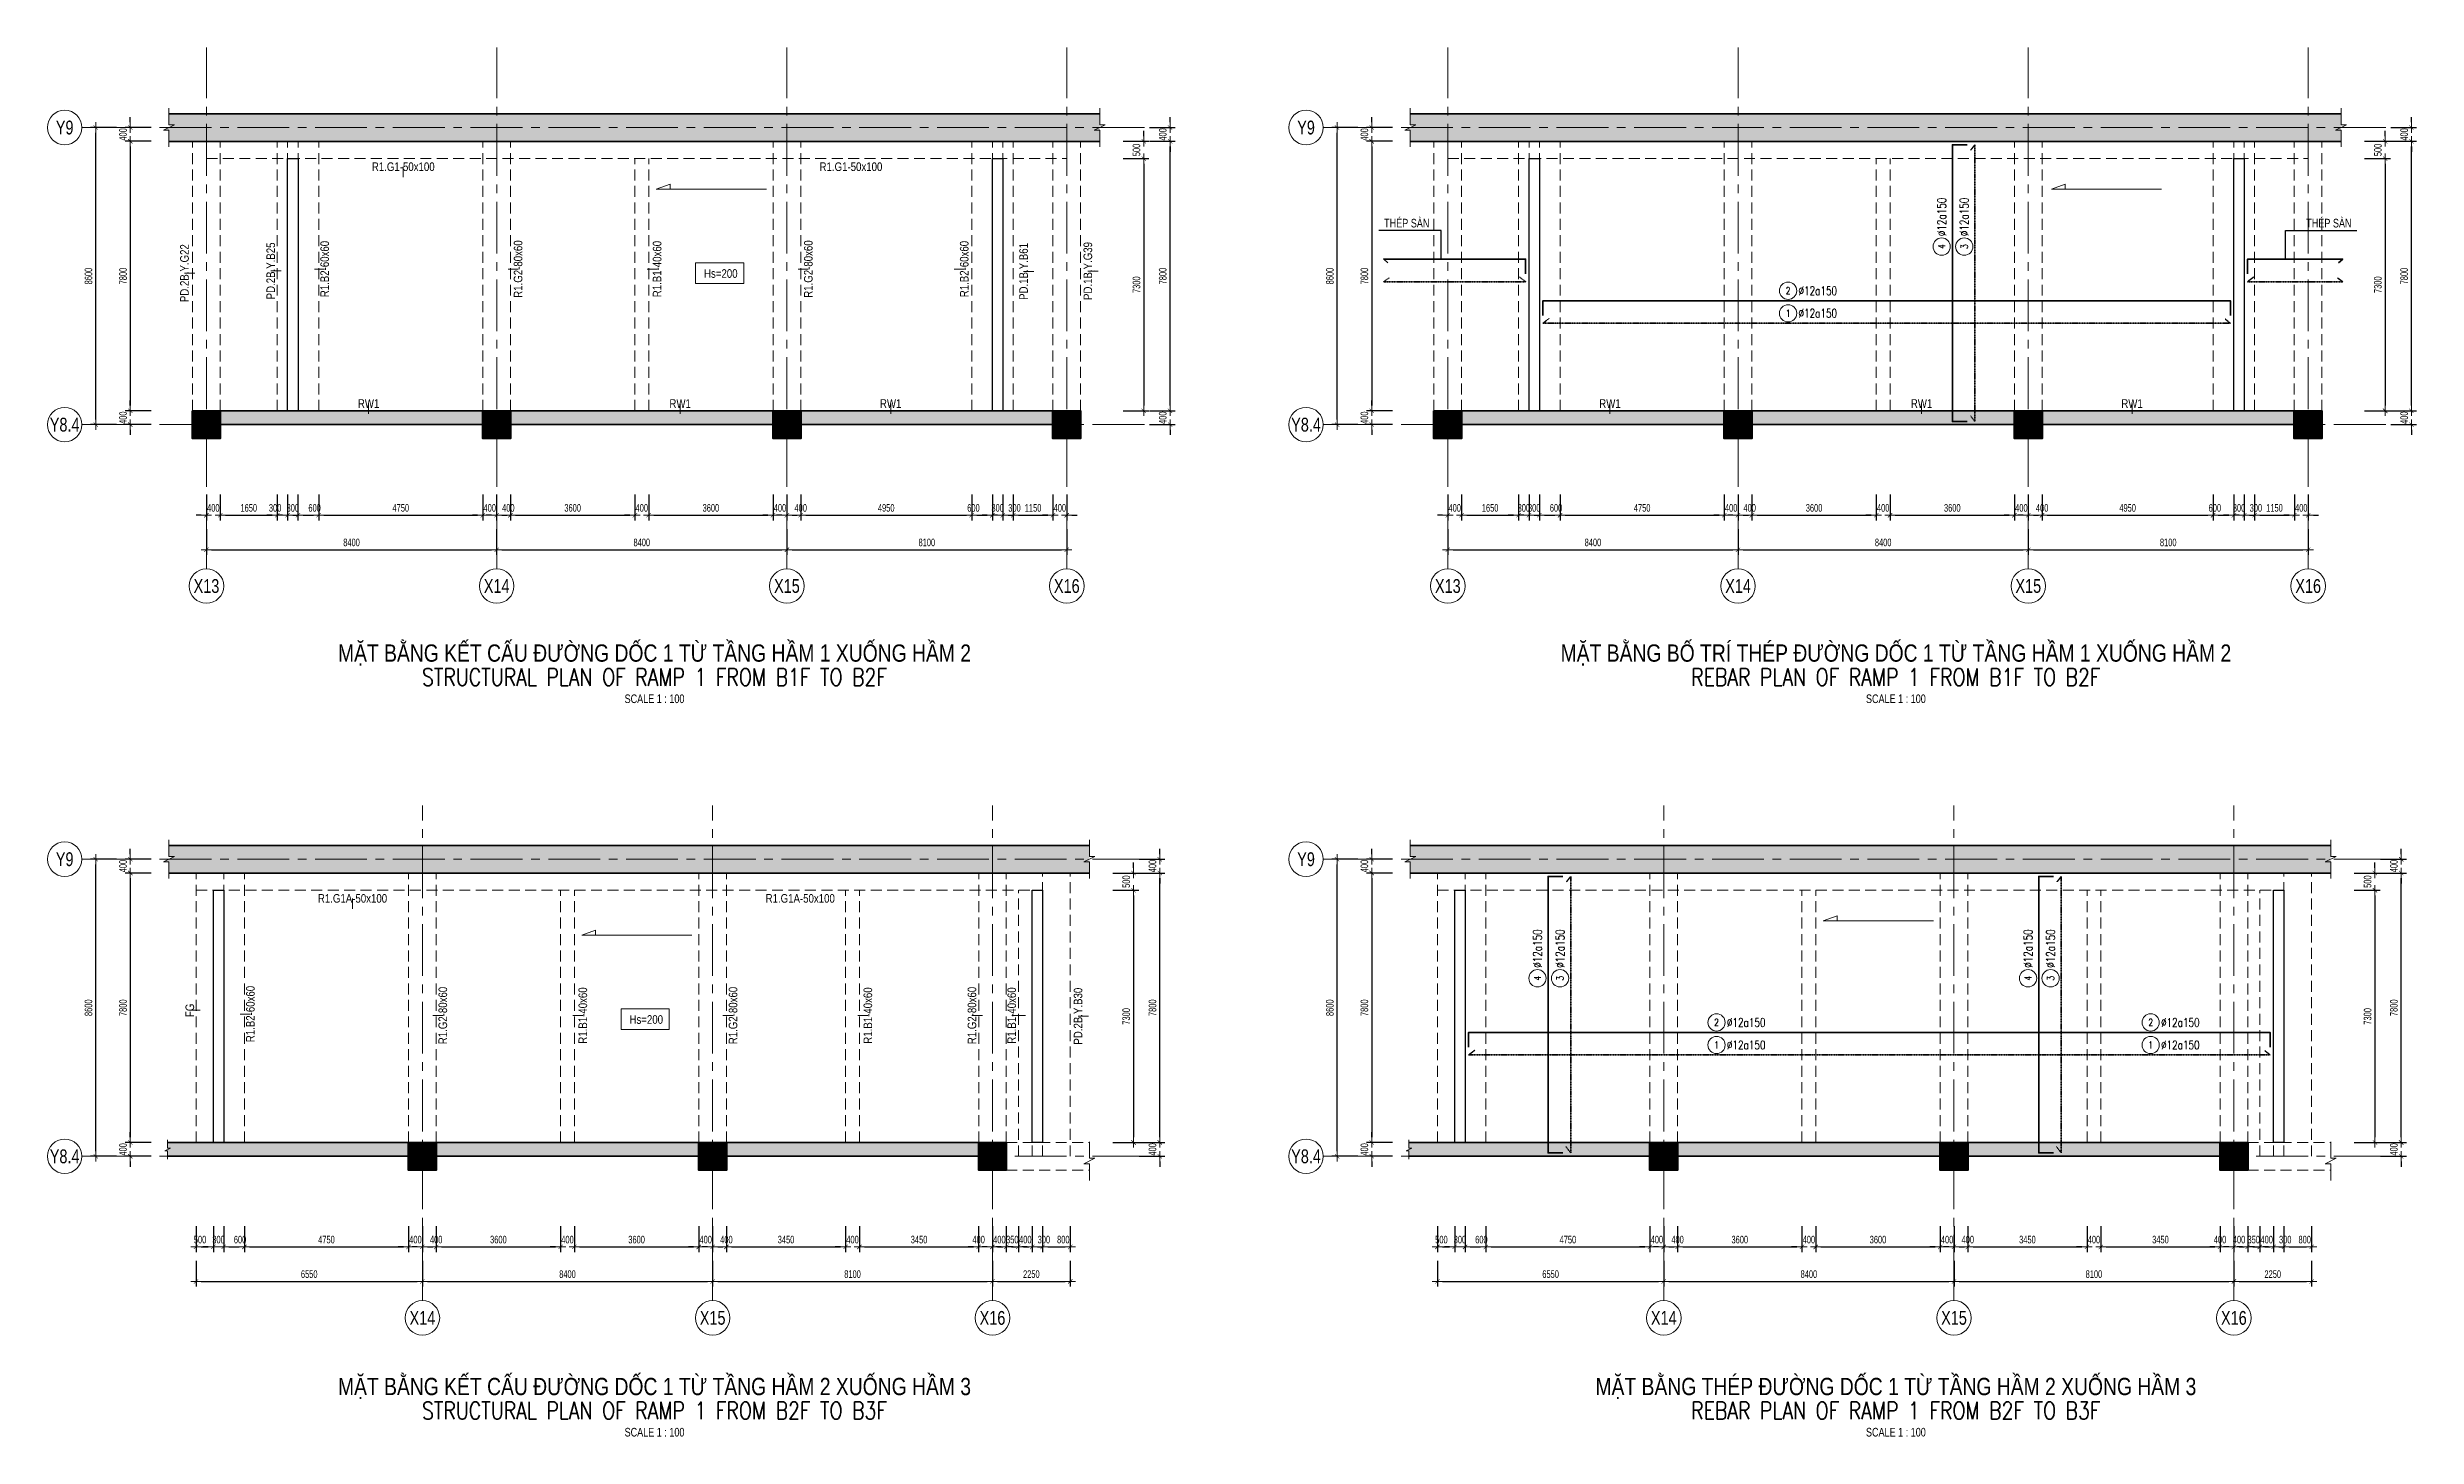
# Model space of a CAD drawing. Header units: millimetres. Extents: x -172050 to 1089997, y 452920 to 1051687.
# Drawn here: x 155869 to 224440, y 494823 to 535034 of the extents above; entities that cross this region are included whole.
import ezdxf
from ezdxf.enums import TextEntityAlignment as Align

# ---------------------------------------------------------------- set-up
doc = ezdxf.new("R2010")
doc.units = ezdxf.units.MM
doc.header["$MEASUREMENT"] = 0
for name, pattern in [('_DASH', [0.6, 0.4, -0.2]), ('CENTER2', [1.125, 0.75, -0.125, 0.125, -0.125]), ('HIDDEN2', [4.7625, 3.175, -1.5875]), ('POD_Grid$0$CENTER2', [1.125, 0.75, -0.125, 0.125, -0.125])]:
    doc.linetypes.add(name, pattern=pattern)
doc.layers.get('Defpoints').update_dxf_attribs({"color": 151, "lineweight": 9})
doc.layers.add('-L-A_OUTLINE', color=2, linetype='Continuous')
doc.layers.add('TT-TEN COT', color=3, linetype='Continuous')
for name, color, linetype, lineweight in [('kata_thep - H', 4, 'Continuous', 35), ('NDC_S_ANNO', 7, 'Continuous', 20), ('NDC_S_AXIS', 5, 'CENTER2', 13), ('NDC_S_BEAM', 3, 'HIDDEN2', 20), ('NDC_S_DIM', 1, 'Continuous', 15), ('NDC_S_ENG TITLE', 3, 'Continuous', 20), ('NDC_S_HATCH MATERIAL', 8, 'Continuous', 13), ('NDC_S_LEADER', 1, 'Continuous', 15), ('NDC_S_SYMBOL', 1, 'Continuous', 15), ('NDC_S_TEXT SYMBOL', 7, 'Continuous', 20), ('NDC_S_VN TEXT', 7, 'Continuous', 20), ('NDC_S_VN TITLE', 6, 'Continuous', 35), ('OF_Diaphram wall$0$NDC_S_WALL', 6, 'Continuous', 35), ('PD_B1F_Col$0$NDC_S-COLUMN', 4, 'Continuous', 40), ('PD_B1F_Col$0$NDC_S_HATCH COLUMN AND WALL', 251, 'Continuous', 13), ('PD_B2F_Col$0$NDC_S-COLUMN', 4, 'Continuous', 40), ('PD_B2F_Col$0$NDC_S_HATCH COLUMN AND WALL', 251, 'Continuous', 13), ('POD_Grid$0$NDC_S_AXIS', 5, 'POD_Grid$0$CENTER2', 13), ('Ramp wall 4.1(B1)$0$NDC_S_WALL', 6, 'Continuous', 35)]:
    doc.layers.add(name, color=color, linetype=linetype, lineweight=lineweight)
doc.styles.add('ARIAL', font='arial.ttf', dxfattribs={"width": 0.8})
doc.styles.add('NDC_ANNO', font='', dxfattribs={"width": 0.8})
doc.styles.add('NDC_ARIAL', font='arial.ttf', dxfattribs={"width": 0.85})
doc.styles.add('NDC_DIM', font='', dxfattribs={"width": 0.75})
doc.styles.add('NDC_EN TXT', font='romans.shx', dxfattribs={"width": 0.8})
doc.styles.add('NDC_VIE TXT', font='arial.ttf', dxfattribs={"width": 0.8})
doc.styles.get('NDC_ANNO').set_extended_font_data('Dotum')
doc.styles.get('NDC_DIM').set_extended_font_data('Dotum')
doc.dimstyles.new('A1-NDC_1-100', dxfattribs={"dimscale": 100, "dimtxt": 2.5, "dimasz": 1, "dimexe": 1, "dimexo": 0, "dimgap": 0.8, "dimtad": 1, "dimdec": 0, "dimdsep": 46, "dimtxsty": 'NDC_ARIAL', "dimblk": 'DIMMARK', "dimcen": 49999.938995, "dimdle": 1.5, "dimclrd": 1, "dimclre": 1, "dimclrt": 3, "dimadec": 0, "dimazin": 0, "dimtfac": 1, "dimtdec": 0, "dimtix": 1, "dimtmove": 2, "dimatfit": 3, "dimfxl": 1, "dimarcsym": 0})
doc.dimstyles.new('NDC_dim_100', dxfattribs={"dimscale": 100, "dimtxt": 2.2, "dimasz": 1.5, "dimexe": 1.5, "dimexo": 2.5, "dimgap": 1, "dimtad": 1, "dimdec": 0, "dimzin": 0, "dimdsep": 46, "dimtxsty": 'NDC_DIM', "dimblk": 'DIMMARK', "dimcen": 0.09, "dimdle": 1.2, "dimclrd": 1, "dimclre": 1, "dimclrt": 3, "dimadec": 0, "dimazin": 0, "dimtfac": 1, "dimtdec": 0, "dimtix": 1, "dimtofl": 0, "dimtmove": 0, "dimatfit": 3, "dimfxl": 6, "dimfxlon": 1, "dimtolj": 1, "dimtzin": 0, "dimarcsym": 0})
doc.dimstyles.new('NDC_dim_iso', dxfattribs={"dimtxt": 2.2, "dimasz": 1, "dimexe": 1.5, "dimexo": 2.5, "dimgap": 1, "dimtad": 1, "dimdec": 0, "dimzin": 0, "dimdsep": 46, "dimtxsty": 'NDC_DIM', "dimblk": 'DIMMARK', "dimcen": 0.09, "dimdle": 1.2, "dimclrd": 1, "dimclre": 1, "dimclrt": 3, "dimadec": 0, "dimazin": 0, "dimtfac": 1, "dimtdec": 0, "dimtix": 1, "dimtofl": 0, "dimtmove": 0, "dimatfit": 3, "dimfxl": 6, "dimfxlon": 1, "dimtolj": 1, "dimtzin": 0, "dimarcsym": 0})

msp = doc.modelspace()

# ---------------------------------------------------------------- texts
at = {"layer": 'NDC_S_ANNO', "style": 'ARIAL', "width": 0.8}
for s, p in [('R1.G1-50x100', (179126.3, 531580.6)), ('R1.G1A-50x100', (177657.9, 510402.5))]:
    msp.add_text(s, height=250, dxfattribs=at).set_placement(p, align=Align.MIDDLE_CENTER)
at = {"layer": 'NDC_S_VN TEXT', "style": 'NDC_VIE TXT', "width": 0.8}
for p in [(174873.9, 528489.4), (172716.9, 506897)]:
    msp.add_text('Hs=200', height=250, dxfattribs=at).set_placement(p, align=Align.MIDDLE_LEFT)
at = {"layer": 'TT-TEN COT', "style": 'ARIAL', "width": 0.75}
for p in [(195212.6, 529977.6), (221901.2, 529977.6)]:
    msp.add_text('THÉP SÀN', height=250, dxfattribs=at).set_placement(p, align=Align.MIDDLE)

# ---------------------------------------------------------------- blocks, each defined once
blk = doc.blocks.new('PD_B1F_Col$0$cot')
at = {"layer": 'PD_B1F_Col$0$NDC_S_HATCH COLUMN AND WALL', "ltscale": 0.005}
h = blk.add_hatch(color=256, dxfattribs=at)
h.dxf.hatch_style = 1
h.paths.add_polyline_path([(-0.5, 0.5), (0.5, 0.5), (0.5, -0.5), (-0.5, -0.5)])
at = {"layer": 'PD_B1F_Col$0$NDC_S-COLUMN', "ltscale": 0.005}
blk.add_lwpolyline([(-0.5, 0.5), (0.5, 0.5), (0.5, -0.5), (-0.5, -0.5)], close=True, dxfattribs=at)
blk = doc.blocks.new('ramp3')
at = {"layer": 'NDC_S_HATCH MATERIAL'}
h = blk.add_hatch(dxfattribs=at)
h.set_pattern_fill('BT-01', color=252, scale=30, style=0, pattern_type=2)
h.set_pattern_definition([(50, (-904150.39, 141413.11), (215.178055, -18.82564), [22.5, -247.5]), (355, (-904150.39, 141413.1), (-41.6254, 225.65764), [18, -198]), (100.4514, (-904132.46, 141411.54), (173.552815, 206.831863), [19.122057, -210.342634]), (46.1842, (-904150.4, 141473.1), (320.172315, -49.655704), [33.75, -371.25]), (96.6356, (-904123.7, 141468.97), (280.39881, 292.23536), [28.68309, -315.5139]), (351.1842, (-904150.4, 141473.1), (280.39858, 292.23558), [27, -297]), (21, (-904120.39, 141458.11), (179.072116, -120.785667), [22.5, -247.5]), (326, (-904120.39, 141458.1), (72.9946, 217.545014), [18, -198]), (71.4514, (-904105.47, 141448.05), (252.06679, 96.75915), [19.122057, -210.342634]), (37.5, (-904150.39, 141413.11), (3.6479566, 99.868156), [0, -195.6, 0, -201, 0, -198.75]), (7.5, (-904150.39, 141413.11), (78.920861, 118.323514), [0, -114.6, 0, -191.1, 0, -75.75]), (327.5, (-904217.29, 141413.11), (160.146731, -6.7664615), [0, -75, 0, -234, 0, -310.5]), (317.5, (-904247.29, 141413.11), (174.95585, 30.031495), [0, -97.5, 0, -155.4, 0, -220.5]), (45, (-904150.39, 141413.11), (-90.156115, 90.156115), []), (45, (-904150.39, 141449.86), (-90.156115, 90.156115), [])])
h.paths.add_polyline_path([(-685, 8920), (-685, 8600), (26252, 8600), (26252, 9400), (-685, 9400), (-685, 9080), (-525, 9080), (-845, 8920)])
h = blk.add_hatch(dxfattribs=at)
h.set_pattern_fill('BT-01', color=252, scale=30, style=0, pattern_type=2)
h.set_pattern_definition([(50, (-906343.9, 132813.11), (215.178055, -18.82564), [22.5, -247.5]), (355, (-906343.9, 132813.1), (-41.6254, 225.65764), [18, -198]), (100.4514, (-906325.97, 132811.54), (173.552815, 206.831863), [19.122057, -210.342634]), (46.1842, (-906343.9, 132873.1), (320.172315, -49.655704), [33.75, -371.25]), (96.6356, (-906317.22, 132868.97), (280.39881, 292.23536), [28.68309, -315.5139]), (351.1842, (-906343.9, 132873.1), (280.39858, 292.23558), [27, -297]), (21, (-906313.9, 132858.11), (179.072116, -120.785667), [22.5, -247.5]), (326, (-906313.9, 132858.1), (72.9946, 217.545014), [18, -198]), (71.4514, (-906298.98, 132848.05), (252.06679, 96.75915), [19.122057, -210.342634]), (37.5, (-906343.9, 132813.11), (3.6479566, 99.868156), [0, -195.6, 0, -201, 0, -198.75]), (7.5, (-906343.9, 132813.11), (78.920861, 118.323514), [0, -114.6, 0, -191.1, 0, -75.75]), (327.5, (-906410.8, 132813.11), (160.146731, -6.7664615), [0, -75, 0, -234, 0, -310.5]), (317.5, (-906440.8, 132813.11), (174.95585, 30.031495), [0, -97.5, 0, -155.4, 0, -220.5]), (45, (-906343.9, 132813.11), (-90.156115, 90.156115), []), (45, (-906343.9, 132849.86), (-90.156115, 90.156115), [])])
h.paths.add_polyline_path([(800, 400), (24900, 400), (24900, 800), (800, 800)])
at = {"layer": '-L-A_OUTLINE'}
for points in [[(2750, 8100), (3050, 8100), (3050, 800), (2750, 800)], [(23150, 8100), (23450, 8100), (23450, 800), (23150, 800)]]:
    blk.add_lwpolyline(points, close=True, dxfattribs=at)
at = {"layer": 'NDC_S_BEAM', "ltscale": 100}
for p, q in [((0, 800), (0, 8600)), ((400, 8600), (25300, 8600)), ((800, 800), (800, 8600)), ((2450, 800), (2450, 8600)), ((2750, 800), (2750, 8600)), ((3050, 800), (3050, 8600)), ((3650, 800), (3650, 8600)), ((8400, 800), (8400, 8600)), ((9200, 800), (9200, 8600)), ((16800, 800), (16800, 8600)), ((17600, 800), (17600, 8600)), ((22550, 800), (22550, 8600)), ((23150, 800), (23150, 8600)), ((23450, 800), (23450, 8600)), ((23750, 800), (23750, 8600)), ((24900, 800), (24900, 8600)), ((25700, 800), (25700, 8600)), ((400, 8100), (25300, 8100)), ((12800, 800), (12800, 8100)), ((13200, 800), (13200, 8100))]:
    blk.add_line(p, q, dxfattribs=at)
at = {"layer": 'NDC_S_LEADER'}
for points in [[(-685, 9560), (-685, 9080), (-525, 9080), (-845, 8920), (-685, 8920), (-685, 8440)], [(26252, 9560), (26252, 9080), (26412, 9080), (26092, 8920), (26252, 8920), (26252, 8440)]]:
    blk.add_lwpolyline(points, dxfattribs=at)
at = {"layer": 'OF_Diaphram wall$0$NDC_S_WALL', "ltscale": 200}
for points in [[(-685, 9400), (26252, 9400)], [(-685, 8600), (26252, 8600)]]:
    blk.add_lwpolyline(points, dxfattribs=at)
at = {"layer": 'POD_Grid$0$NDC_S_AXIS', "ltscale": 2000}
for p, q in [((400, -3648), (400, 11320)), ((8800, -3648), (8800, 11320)), ((17200, -3648), (17200, 11320)), ((25300, -3648), (25300, 11320)), ((-3204, 9000), (28052, 9000)), ((-3204, 400), (28052, 400))]:
    blk.add_line(p, q, dxfattribs=at)
at = {"layer": 'Ramp wall 4.1(B1)$0$NDC_S_WALL', "ltscale": 200}
blk.add_lwpolyline([(24900, 400), (800, 400), (800, 800), (24900, 800)], close=True, dxfattribs=at)
at = {"xscale": 800, "yscale": 800}
for p in [(400, 400), (8800, 400), (17200, 400), (25300, 400)]:
    blk.add_blockref('PD_B1F_Col$0$cot', p, dxfattribs=at)
blk = doc.blocks.new('DIMMARK')
at = {"layer": 'NDC_S_DIM', "color": 1}
blk.add_line((-1.5, 0), (1, 0), dxfattribs=at)
at = {"layer": 'NDC_S_DIM', "color": 2, "const_width": 0.1}
blk.add_lwpolyline([(-0.42, -0.42), (0.42, 0.42)], dxfattribs=at)
blk = doc.blocks.new('*D787')
at = {"layer": 'Defpoints', "color": 0, "transparency": 16777216}
for p in [(160872, 524515), (162522, 524515), (162522, 521493)]:
    blk.add_point(p, dxfattribs=at)
at = {"layer": 'NDC_S_DIM', "color": 1, "lineweight": -2, "transparency": 16777216}
for p, q in [((160872, 522093), (160872, 521343)), ((162522, 522093), (162522, 521343)), ((161022, 521493), (162372, 521493))]:
    blk.add_line(p, q, dxfattribs=at)
at = {"layer": 'NDC_S_DIM', "color": 1, "lineweight": -2, "transparency": 16777216, "xscale": 150, "yscale": 150, "zscale": 150, "rotation": 180}
blk.add_blockref('DIMMARK', (160872, 521493), dxfattribs=at)
at = {"layer": 'NDC_S_DIM', "color": 1, "lineweight": -2, "transparency": 16777216, "xscale": 150, "yscale": 150, "zscale": 150}
blk.add_blockref('DIMMARK', (162522, 521493), dxfattribs=at)
at = {"layer": 'NDC_S_DIM', "color": 3, "transparency": 16777216, "insert": (161697, 521704), "char_height": 220, "attachment_point": 5, "style": 'NDC_DIM'}
blk.add_mtext('\\A1;1650', dxfattribs=at)
blk = doc.blocks.new('*D788')
at = {"layer": 'Defpoints', "color": 0, "transparency": 16777216}
for p in [(162822, 525015), (162522, 524515), (162822, 521493)]:
    blk.add_point(p, dxfattribs=at)
at = {"layer": 'NDC_S_DIM', "color": 1, "lineweight": -2, "transparency": 16777216}
for p, q in [((162522, 522093), (162522, 521343)), ((162822, 522093), (162822, 521343)), ((162372, 521493), (162222, 521493)), ((162972, 521493), (163122, 521493))]:
    blk.add_line(p, q, dxfattribs=at)
at = {"layer": 'NDC_S_DIM', "color": 1, "lineweight": -2, "transparency": 16777216, "xscale": 150, "yscale": 150, "zscale": 150}
blk.add_blockref('DIMMARK', (162522, 521493), dxfattribs=at)
at = {"layer": 'NDC_S_DIM', "color": 1, "lineweight": -2, "transparency": 16777216, "xscale": 150, "yscale": 150, "zscale": 150, "rotation": 180}
blk.add_blockref('DIMMARK', (162822, 521493), dxfattribs=at)
at = {"layer": 'NDC_S_DIM', "color": 3, "transparency": 16777216, "insert": (162460, 521704), "char_height": 220, "attachment_point": 5, "style": 'NDC_DIM'}
blk.add_mtext('\\A1;300', dxfattribs=at)
blk = doc.blocks.new('*D789')
at = {"layer": 'Defpoints', "color": 0, "transparency": 16777216}
for p in [(162822, 525015), (163122, 525015), (163122, 521493)]:
    blk.add_point(p, dxfattribs=at)
at = {"layer": 'NDC_S_DIM', "color": 1, "lineweight": -2, "transparency": 16777216}
for p, q in [((162822, 522093), (162822, 521343)), ((163122, 522093), (163122, 521343)), ((162672, 521493), (162522, 521493)), ((163272, 521493), (163422, 521493))]:
    blk.add_line(p, q, dxfattribs=at)
at = {"layer": 'NDC_S_DIM', "color": 1, "lineweight": -2, "transparency": 16777216, "xscale": 150, "yscale": 150, "zscale": 150}
blk.add_blockref('DIMMARK', (162822, 521493), dxfattribs=at)
at = {"layer": 'NDC_S_DIM', "color": 1, "lineweight": -2, "transparency": 16777216, "xscale": 150, "yscale": 150, "zscale": 150, "rotation": 180}
blk.add_blockref('DIMMARK', (163122, 521493), dxfattribs=at)
at = {"layer": 'NDC_S_DIM', "color": 3, "transparency": 16777216, "insert": (162972, 521704), "char_height": 220, "attachment_point": 5, "style": 'NDC_DIM'}
blk.add_mtext('\\A1;300', dxfattribs=at)
blk = doc.blocks.new('*D790')
at = {"layer": 'Defpoints', "color": 0, "transparency": 16777216}
for p in [(163122, 525015), (163722, 524515), (163722, 521493)]:
    blk.add_point(p, dxfattribs=at)
at = {"layer": 'NDC_S_DIM', "color": 1, "lineweight": -2, "transparency": 16777216}
for p, q in [((163122, 522093), (163122, 521343)), ((163722, 522093), (163722, 521343)), ((163272, 521493), (163572, 521493))]:
    blk.add_line(p, q, dxfattribs=at)
at = {"layer": 'NDC_S_DIM', "color": 1, "lineweight": -2, "transparency": 16777216, "xscale": 150, "yscale": 150, "zscale": 150, "rotation": 180}
blk.add_blockref('DIMMARK', (163122, 521493), dxfattribs=at)
at = {"layer": 'NDC_S_DIM', "color": 1, "lineweight": -2, "transparency": 16777216, "xscale": 150, "yscale": 150, "zscale": 150}
blk.add_blockref('DIMMARK', (163722, 521493), dxfattribs=at)
at = {"layer": 'NDC_S_DIM', "color": 3, "transparency": 16777216, "insert": (163603, 521704), "char_height": 220, "attachment_point": 5, "style": 'NDC_DIM'}
blk.add_mtext('\\A1;600', dxfattribs=at)
blk = doc.blocks.new('*D791')
at = {"layer": 'Defpoints', "color": 0, "transparency": 16777216}
for p in [(163722, 524515), (168472, 524515), (168472, 521493)]:
    blk.add_point(p, dxfattribs=at)
at = {"layer": 'NDC_S_DIM', "color": 1, "lineweight": -2, "transparency": 16777216}
for p, q in [((163722, 522093), (163722, 521343)), ((168472, 522093), (168472, 521343)), ((163872, 521493), (168322, 521493))]:
    blk.add_line(p, q, dxfattribs=at)
at = {"layer": 'NDC_S_DIM', "color": 1, "lineweight": -2, "transparency": 16777216, "xscale": 150, "yscale": 150, "zscale": 150, "rotation": 180}
blk.add_blockref('DIMMARK', (163722, 521493), dxfattribs=at)
at = {"layer": 'NDC_S_DIM', "color": 1, "lineweight": -2, "transparency": 16777216, "xscale": 150, "yscale": 150, "zscale": 150}
blk.add_blockref('DIMMARK', (168472, 521493), dxfattribs=at)
at = {"layer": 'NDC_S_DIM', "color": 3, "transparency": 16777216, "insert": (166097, 521704), "char_height": 220, "attachment_point": 5, "style": 'NDC_DIM'}
blk.add_mtext('\\A1;4750', dxfattribs=at)
blk = doc.blocks.new('*D763')
at = {"layer": 'Defpoints', "color": 0, "transparency": 16777216}
for p in [(168872, 525015), (168472, 524515), (168872, 521493)]:
    blk.add_point(p, dxfattribs=at)
at = {"layer": 'NDC_S_DIM', "color": 1, "lineweight": -2, "transparency": 16777216}
for p, q in [((168472, 522093), (168472, 521343)), ((168872, 522093), (168872, 521343)), ((168322, 521493), (168172, 521493)), ((169022, 521493), (169172, 521493))]:
    blk.add_line(p, q, dxfattribs=at)
at = {"layer": 'NDC_S_DIM', "color": 1, "lineweight": -2, "transparency": 16777216, "xscale": 150, "yscale": 150, "zscale": 150}
blk.add_blockref('DIMMARK', (168472, 521493), dxfattribs=at)
at = {"layer": 'NDC_S_DIM', "color": 1, "lineweight": -2, "transparency": 16777216, "xscale": 150, "yscale": 150, "zscale": 150, "rotation": 180}
blk.add_blockref('DIMMARK', (168872, 521493), dxfattribs=at)
at = {"layer": 'NDC_S_DIM', "color": 3, "transparency": 16777216, "insert": (168672, 521704), "char_height": 220, "attachment_point": 5, "style": 'NDC_DIM'}
blk.add_mtext('\\A1;400', dxfattribs=at)
blk = doc.blocks.new('*D764')
at = {"layer": 'Defpoints', "color": 0, "transparency": 16777216}
for p in [(168872, 525015), (169272, 524515), (169272, 521493)]:
    blk.add_point(p, dxfattribs=at)
at = {"layer": 'NDC_S_DIM', "color": 1, "lineweight": -2, "transparency": 16777216}
for p, q in [((168872, 522093), (168872, 521343)), ((169272, 522093), (169272, 521343)), ((168722, 521493), (168572, 521493)), ((169422, 521493), (169572, 521493))]:
    blk.add_line(p, q, dxfattribs=at)
at = {"layer": 'NDC_S_DIM', "color": 1, "lineweight": -2, "transparency": 16777216, "xscale": 150, "yscale": 150, "zscale": 150}
blk.add_blockref('DIMMARK', (168872, 521493), dxfattribs=at)
at = {"layer": 'NDC_S_DIM', "color": 1, "lineweight": -2, "transparency": 16777216, "xscale": 150, "yscale": 150, "zscale": 150, "rotation": 180}
blk.add_blockref('DIMMARK', (169272, 521493), dxfattribs=at)
at = {"layer": 'NDC_S_DIM', "color": 3, "transparency": 16777216, "insert": (169210, 521704), "char_height": 220, "attachment_point": 5, "style": 'NDC_DIM'}
blk.add_mtext('\\A1;400', dxfattribs=at)
blk = doc.blocks.new('*D765')
at = {"layer": 'Defpoints', "color": 0, "transparency": 16777216}
for p in [(172872, 525015), (169272, 524515), (172872, 521493)]:
    blk.add_point(p, dxfattribs=at)
at = {"layer": 'NDC_S_DIM', "color": 1, "lineweight": -2, "transparency": 16777216}
for p, q in [((169272, 522093), (169272, 521343)), ((172872, 522093), (172872, 521343)), ((169422, 521493), (172722, 521493))]:
    blk.add_line(p, q, dxfattribs=at)
at = {"layer": 'NDC_S_DIM', "color": 1, "lineweight": -2, "transparency": 16777216, "xscale": 150, "yscale": 150, "zscale": 150, "rotation": 180}
blk.add_blockref('DIMMARK', (169272, 521493), dxfattribs=at)
at = {"layer": 'NDC_S_DIM', "color": 1, "lineweight": -2, "transparency": 16777216, "xscale": 150, "yscale": 150, "zscale": 150}
blk.add_blockref('DIMMARK', (172872, 521493), dxfattribs=at)
at = {"layer": 'NDC_S_DIM', "color": 3, "transparency": 16777216, "insert": (171072, 521704), "char_height": 220, "attachment_point": 5, "style": 'NDC_DIM'}
blk.add_mtext('\\A1;3600', dxfattribs=at)
blk = doc.blocks.new('*D766')
at = {"layer": 'Defpoints', "color": 0, "transparency": 16777216}
for p in [(172872, 525015), (173272, 525015), (173272, 521493)]:
    blk.add_point(p, dxfattribs=at)
at = {"layer": 'NDC_S_DIM', "color": 1, "lineweight": -2, "transparency": 16777216}
for p, q in [((172872, 522093), (172872, 521343)), ((173272, 522093), (173272, 521343)), ((172722, 521493), (172572, 521493)), ((173422, 521493), (173572, 521493))]:
    blk.add_line(p, q, dxfattribs=at)
at = {"layer": 'NDC_S_DIM', "color": 1, "lineweight": -2, "transparency": 16777216, "xscale": 150, "yscale": 150, "zscale": 150}
blk.add_blockref('DIMMARK', (172872, 521493), dxfattribs=at)
at = {"layer": 'NDC_S_DIM', "color": 1, "lineweight": -2, "transparency": 16777216, "xscale": 150, "yscale": 150, "zscale": 150, "rotation": 180}
blk.add_blockref('DIMMARK', (173272, 521493), dxfattribs=at)
at = {"layer": 'NDC_S_DIM', "color": 3, "transparency": 16777216, "insert": (173072, 521704), "char_height": 220, "attachment_point": 5, "style": 'NDC_DIM'}
blk.add_mtext('\\A1;400', dxfattribs=at)
blk = doc.blocks.new('*D767')
at = {"layer": 'Defpoints', "color": 0, "transparency": 16777216}
for p in [(173272, 525015), (176872, 524515), (176872, 521493)]:
    blk.add_point(p, dxfattribs=at)
at = {"layer": 'NDC_S_DIM', "color": 1, "lineweight": -2, "transparency": 16777216}
for p, q in [((173272, 522093), (173272, 521343)), ((176872, 522093), (176872, 521343)), ((173422, 521493), (176722, 521493))]:
    blk.add_line(p, q, dxfattribs=at)
at = {"layer": 'NDC_S_DIM', "color": 1, "lineweight": -2, "transparency": 16777216, "xscale": 150, "yscale": 150, "zscale": 150, "rotation": 180}
blk.add_blockref('DIMMARK', (173272, 521493), dxfattribs=at)
at = {"layer": 'NDC_S_DIM', "color": 1, "lineweight": -2, "transparency": 16777216, "xscale": 150, "yscale": 150, "zscale": 150}
blk.add_blockref('DIMMARK', (176872, 521493), dxfattribs=at)
at = {"layer": 'NDC_S_DIM', "color": 3, "transparency": 16777216, "insert": (175072, 521704), "char_height": 220, "attachment_point": 5, "style": 'NDC_DIM'}
blk.add_mtext('\\A1;3600', dxfattribs=at)
blk = doc.blocks.new('*D768')
at = {"layer": 'Defpoints', "color": 0, "transparency": 16777216}
for p in [(177272, 525015), (176872, 524515), (177272, 521493)]:
    blk.add_point(p, dxfattribs=at)
at = {"layer": 'NDC_S_DIM', "color": 1, "lineweight": -2, "transparency": 16777216}
for p, q in [((176872, 522093), (176872, 521343)), ((177272, 522093), (177272, 521343)), ((176722, 521493), (176572, 521493)), ((177422, 521493), (177572, 521493))]:
    blk.add_line(p, q, dxfattribs=at)
at = {"layer": 'NDC_S_DIM', "color": 1, "lineweight": -2, "transparency": 16777216, "xscale": 150, "yscale": 150, "zscale": 150}
blk.add_blockref('DIMMARK', (176872, 521493), dxfattribs=at)
at = {"layer": 'NDC_S_DIM', "color": 1, "lineweight": -2, "transparency": 16777216, "xscale": 150, "yscale": 150, "zscale": 150, "rotation": 180}
blk.add_blockref('DIMMARK', (177272, 521493), dxfattribs=at)
at = {"layer": 'NDC_S_DIM', "color": 3, "transparency": 16777216, "insert": (177072, 521704), "char_height": 220, "attachment_point": 5, "style": 'NDC_DIM'}
blk.add_mtext('\\A1;400', dxfattribs=at)
blk = doc.blocks.new('*D769')
at = {"layer": 'Defpoints', "color": 0, "transparency": 16777216}
for p in [(177272, 525015), (177672, 524515), (177672, 521493)]:
    blk.add_point(p, dxfattribs=at)
at = {"layer": 'NDC_S_DIM', "color": 1, "lineweight": -2, "transparency": 16777216}
for p, q in [((177272, 522093), (177272, 521343)), ((177672, 522093), (177672, 521343)), ((177122, 521493), (176972, 521493)), ((177822, 521493), (177972, 521493))]:
    blk.add_line(p, q, dxfattribs=at)
at = {"layer": 'NDC_S_DIM', "color": 1, "lineweight": -2, "transparency": 16777216, "xscale": 150, "yscale": 150, "zscale": 150}
blk.add_blockref('DIMMARK', (177272, 521493), dxfattribs=at)
at = {"layer": 'NDC_S_DIM', "color": 1, "lineweight": -2, "transparency": 16777216, "xscale": 150, "yscale": 150, "zscale": 150, "rotation": 180}
blk.add_blockref('DIMMARK', (177672, 521493), dxfattribs=at)
at = {"layer": 'NDC_S_DIM', "color": 3, "transparency": 16777216, "insert": (177672, 521704), "char_height": 220, "attachment_point": 5, "style": 'NDC_DIM'}
blk.add_mtext('\\A1;400', dxfattribs=at)
blk = doc.blocks.new('*D770')
at = {"layer": 'Defpoints', "color": 0, "transparency": 16777216}
for p in [(177672, 524515), (182622, 524515), (182622, 521493)]:
    blk.add_point(p, dxfattribs=at)
at = {"layer": 'NDC_S_DIM', "color": 1, "lineweight": -2, "transparency": 16777216}
for p, q in [((177672, 522093), (177672, 521343)), ((182622, 522093), (182622, 521343)), ((177822, 521493), (182472, 521493))]:
    blk.add_line(p, q, dxfattribs=at)
at = {"layer": 'NDC_S_DIM', "color": 1, "lineweight": -2, "transparency": 16777216, "xscale": 150, "yscale": 150, "zscale": 150, "rotation": 180}
blk.add_blockref('DIMMARK', (177672, 521493), dxfattribs=at)
at = {"layer": 'NDC_S_DIM', "color": 1, "lineweight": -2, "transparency": 16777216, "xscale": 150, "yscale": 150, "zscale": 150}
blk.add_blockref('DIMMARK', (182622, 521493), dxfattribs=at)
at = {"layer": 'NDC_S_DIM', "color": 3, "transparency": 16777216, "insert": (180147, 521704), "char_height": 220, "attachment_point": 5, "style": 'NDC_DIM'}
blk.add_mtext('\\A1;4950', dxfattribs=at)
blk = doc.blocks.new('*D771')
at = {"layer": 'Defpoints', "color": 0, "transparency": 16777216}
for p in [(183222, 525015), (182622, 524515), (183222, 521493)]:
    blk.add_point(p, dxfattribs=at)
at = {"layer": 'NDC_S_DIM', "color": 1, "lineweight": -2, "transparency": 16777216}
for p, q in [((182622, 522093), (182622, 521343)), ((183222, 522093), (183222, 521343)), ((182772, 521493), (183072, 521493))]:
    blk.add_line(p, q, dxfattribs=at)
at = {"layer": 'NDC_S_DIM', "color": 1, "lineweight": -2, "transparency": 16777216, "xscale": 150, "yscale": 150, "zscale": 150, "rotation": 180}
blk.add_blockref('DIMMARK', (182622, 521493), dxfattribs=at)
at = {"layer": 'NDC_S_DIM', "color": 1, "lineweight": -2, "transparency": 16777216, "xscale": 150, "yscale": 150, "zscale": 150}
blk.add_blockref('DIMMARK', (183222, 521493), dxfattribs=at)
at = {"layer": 'NDC_S_DIM', "color": 3, "transparency": 16777216, "insert": (182672, 521704), "char_height": 220, "attachment_point": 5, "style": 'NDC_DIM'}
blk.add_mtext('\\A1;600', dxfattribs=at)
blk = doc.blocks.new('*D772')
at = {"layer": 'Defpoints', "color": 0, "transparency": 16777216}
for p in [(183222, 525015), (183522, 525015), (183522, 521493)]:
    blk.add_point(p, dxfattribs=at)
at = {"layer": 'NDC_S_DIM', "color": 1, "lineweight": -2, "transparency": 16777216}
for p, q in [((183222, 522093), (183222, 521343)), ((183522, 522093), (183522, 521343)), ((183072, 521493), (182922, 521493)), ((183672, 521493), (183822, 521493))]:
    blk.add_line(p, q, dxfattribs=at)
at = {"layer": 'NDC_S_DIM', "color": 1, "lineweight": -2, "transparency": 16777216, "xscale": 150, "yscale": 150, "zscale": 150}
blk.add_blockref('DIMMARK', (183222, 521493), dxfattribs=at)
at = {"layer": 'NDC_S_DIM', "color": 1, "lineweight": -2, "transparency": 16777216, "xscale": 150, "yscale": 150, "zscale": 150, "rotation": 180}
blk.add_blockref('DIMMARK', (183522, 521493), dxfattribs=at)
at = {"layer": 'NDC_S_DIM', "color": 3, "transparency": 16777216, "insert": (183372, 521704), "char_height": 220, "attachment_point": 5, "style": 'NDC_DIM'}
blk.add_mtext('\\A1;300', dxfattribs=at)
blk = doc.blocks.new('*D773')
at = {"layer": 'Defpoints', "color": 0, "transparency": 16777216}
for p in [(183522, 525015), (183822, 524515), (183822, 521493)]:
    blk.add_point(p, dxfattribs=at)
at = {"layer": 'NDC_S_DIM', "color": 1, "lineweight": -2, "transparency": 16777216}
for p, q in [((183522, 522093), (183522, 521343)), ((183822, 522093), (183822, 521343)), ((183372, 521493), (183222, 521493)), ((183972, 521493), (184122, 521493))]:
    blk.add_line(p, q, dxfattribs=at)
at = {"layer": 'NDC_S_DIM', "color": 1, "lineweight": -2, "transparency": 16777216, "xscale": 150, "yscale": 150, "zscale": 150}
blk.add_blockref('DIMMARK', (183522, 521493), dxfattribs=at)
at = {"layer": 'NDC_S_DIM', "color": 1, "lineweight": -2, "transparency": 16777216, "xscale": 150, "yscale": 150, "zscale": 150, "rotation": 180}
blk.add_blockref('DIMMARK', (183822, 521493), dxfattribs=at)
at = {"layer": 'NDC_S_DIM', "color": 3, "transparency": 16777216, "insert": (183860, 521704), "char_height": 220, "attachment_point": 5, "style": 'NDC_DIM'}
blk.add_mtext('\\A1;300', dxfattribs=at)
blk = doc.blocks.new('*D781')
at = {"layer": 'Defpoints', "color": 0, "transparency": 16777216}
for p in [(183822, 524515), (184972, 524515), (184972, 521493)]:
    blk.add_point(p, dxfattribs=at)
at = {"layer": 'NDC_S_DIM', "color": 1, "lineweight": -2, "transparency": 16777216}
for p, q in [((183822, 522093), (183822, 521343)), ((184972, 522093), (184972, 521343)), ((183972, 521493), (184822, 521493))]:
    blk.add_line(p, q, dxfattribs=at)
at = {"layer": 'NDC_S_DIM', "color": 1, "lineweight": -2, "transparency": 16777216, "xscale": 150, "yscale": 150, "zscale": 150, "rotation": 180}
blk.add_blockref('DIMMARK', (183822, 521493), dxfattribs=at)
at = {"layer": 'NDC_S_DIM', "color": 1, "lineweight": -2, "transparency": 16777216, "xscale": 150, "yscale": 150, "zscale": 150}
blk.add_blockref('DIMMARK', (184972, 521493), dxfattribs=at)
at = {"layer": 'NDC_S_DIM', "color": 3, "transparency": 16777216, "insert": (184397, 521704), "char_height": 220, "attachment_point": 5, "style": 'NDC_DIM'}
blk.add_mtext('\\A1;1150', dxfattribs=at)
blk = doc.blocks.new('*D782')
at = {"layer": 'Defpoints', "color": 0, "transparency": 16777216}
for p in [(185372, 525015), (184972, 524515), (185372, 521493)]:
    blk.add_point(p, dxfattribs=at)
at = {"layer": 'NDC_S_DIM', "color": 1, "lineweight": -2, "transparency": 16777216}
for p, q in [((184972, 522093), (184972, 521343)), ((185372, 522093), (185372, 521343)), ((184822, 521493), (184672, 521493)), ((185522, 521493), (185672, 521493))]:
    blk.add_line(p, q, dxfattribs=at)
at = {"layer": 'NDC_S_DIM', "color": 1, "lineweight": -2, "transparency": 16777216, "xscale": 150, "yscale": 150, "zscale": 150}
blk.add_blockref('DIMMARK', (184972, 521493), dxfattribs=at)
at = {"layer": 'NDC_S_DIM', "color": 1, "lineweight": -2, "transparency": 16777216, "xscale": 150, "yscale": 150, "zscale": 150, "rotation": 180}
blk.add_blockref('DIMMARK', (185372, 521493), dxfattribs=at)
at = {"layer": 'NDC_S_DIM', "color": 3, "transparency": 16777216, "insert": (185172, 521704), "char_height": 220, "attachment_point": 5, "style": 'NDC_DIM'}
blk.add_mtext('\\A1;400', dxfattribs=at)
blk = doc.blocks.new('*D783')
at = {"layer": 'Defpoints', "color": 0, "transparency": 16777216}
for p in [(160472, 523715), (168872, 523715), (168872, 520493)]:
    blk.add_point(p, dxfattribs=at)
at = {"layer": 'NDC_S_DIM', "color": 1, "lineweight": -2, "transparency": 16777216}
for p, q in [((160472, 521093), (160472, 520343)), ((160622, 520493), (168722, 520493)), ((168872, 521093), (168872, 520343))]:
    blk.add_line(p, q, dxfattribs=at)
at = {"layer": 'NDC_S_DIM', "color": 1, "lineweight": -2, "transparency": 16777216, "xscale": 150, "yscale": 150, "zscale": 150, "rotation": 180}
blk.add_blockref('DIMMARK', (160472, 520493), dxfattribs=at)
at = {"layer": 'NDC_S_DIM', "color": 1, "lineweight": -2, "transparency": 16777216, "xscale": 150, "yscale": 150, "zscale": 150}
blk.add_blockref('DIMMARK', (168872, 520493), dxfattribs=at)
at = {"layer": 'NDC_S_DIM', "color": 3, "transparency": 16777216, "insert": (164672, 520704), "char_height": 220, "attachment_point": 5, "style": 'NDC_DIM'}
blk.add_mtext('\\A1;8400', dxfattribs=at)
blk = doc.blocks.new('*D784')
at = {"layer": 'Defpoints', "color": 0, "transparency": 16777216}
for p in [(168872, 523715), (177272, 523318), (177272, 520493)]:
    blk.add_point(p, dxfattribs=at)
at = {"layer": 'NDC_S_DIM', "color": 1, "lineweight": -2, "transparency": 16777216}
for p, q in [((168872, 521093), (168872, 520343)), ((169022, 520493), (177122, 520493)), ((177272, 521093), (177272, 520343))]:
    blk.add_line(p, q, dxfattribs=at)
at = {"layer": 'NDC_S_DIM', "color": 1, "lineweight": -2, "transparency": 16777216, "xscale": 150, "yscale": 150, "zscale": 150, "rotation": 180}
blk.add_blockref('DIMMARK', (168872, 520493), dxfattribs=at)
at = {"layer": 'NDC_S_DIM', "color": 1, "lineweight": -2, "transparency": 16777216, "xscale": 150, "yscale": 150, "zscale": 150}
blk.add_blockref('DIMMARK', (177272, 520493), dxfattribs=at)
at = {"layer": 'NDC_S_DIM', "color": 3, "transparency": 16777216, "insert": (173072, 520704), "char_height": 220, "attachment_point": 5, "style": 'NDC_DIM'}
blk.add_mtext('\\A1;8400', dxfattribs=at)
blk = doc.blocks.new('*D785')
at = {"layer": 'Defpoints', "color": 0, "transparency": 16777216}
for p in [(177272, 523318), (185372, 523318), (185372, 520493)]:
    blk.add_point(p, dxfattribs=at)
at = {"layer": 'NDC_S_DIM', "color": 1, "lineweight": -2, "transparency": 16777216}
for p, q in [((177272, 521093), (177272, 520343)), ((177422, 520493), (185222, 520493)), ((185372, 521093), (185372, 520343))]:
    blk.add_line(p, q, dxfattribs=at)
at = {"layer": 'NDC_S_DIM', "color": 1, "lineweight": -2, "transparency": 16777216, "xscale": 150, "yscale": 150, "zscale": 150, "rotation": 180}
blk.add_blockref('DIMMARK', (177272, 520493), dxfattribs=at)
at = {"layer": 'NDC_S_DIM', "color": 1, "lineweight": -2, "transparency": 16777216, "xscale": 150, "yscale": 150, "zscale": 150}
blk.add_blockref('DIMMARK', (185372, 520493), dxfattribs=at)
at = {"layer": 'NDC_S_DIM', "color": 3, "transparency": 16777216, "insert": (181322, 520704), "char_height": 220, "attachment_point": 5, "style": 'NDC_DIM'}
blk.add_mtext('\\A1;8100', dxfattribs=at)
blk = doc.blocks.new('*U165')
at = {"layer": 'NDC_S_SYMBOL'}
blk.add_line((0, 5), (0, 9), dxfattribs=at)
blk.add_circle((0, 0), 5, dxfattribs=at)
at = {"layer": 'NDC_S_TEXT SYMBOL', "color": 7, "style": 'NDC_ANNO', "width": 0.8}
blk.add_attdef('GRID', text='', height=4, dxfattribs=at).set_placement((0, 0), align=Align.MIDDLE)
blk = doc.blocks.new('*D786')
at = {"layer": 'Defpoints', "color": 0, "transparency": 16777216}
for p in [(160472, 524859), (160872, 524515), (160472, 521493)]:
    blk.add_point(p, dxfattribs=at)
at = {"layer": 'NDC_S_DIM', "color": 1, "lineweight": -2, "transparency": 16777216}
for p, q in [((160472, 522093), (160472, 521343)), ((160872, 522093), (160872, 521343)), ((160322, 521493), (160172, 521493)), ((161022, 521493), (161172, 521493))]:
    blk.add_line(p, q, dxfattribs=at)
at = {"layer": 'NDC_S_DIM', "color": 1, "lineweight": -2, "transparency": 16777216, "xscale": 150, "yscale": 150, "zscale": 150}
blk.add_blockref('DIMMARK', (160472, 521493), dxfattribs=at)
at = {"layer": 'NDC_S_DIM', "color": 1, "lineweight": -2, "transparency": 16777216, "xscale": 150, "yscale": 150, "zscale": 150, "rotation": 180}
blk.add_blockref('DIMMARK', (160872, 521493), dxfattribs=at)
at = {"layer": 'NDC_S_DIM', "color": 3, "transparency": 16777216, "insert": (160672, 521704), "char_height": 220, "attachment_point": 5, "style": 'NDC_DIM'}
blk.add_mtext('\\A1;400', dxfattribs=at)
blk = doc.blocks.new('*U166')
at = {"layer": 'NDC_S_SYMBOL'}
blk.add_line((5, 0), (9, 0), dxfattribs=at)
blk.add_circle((0, 0), 5, dxfattribs=at)
at = {"layer": 'NDC_S_TEXT SYMBOL', "color": 7, "style": 'NDC_ANNO', "width": 0.8}
blk.add_attdef('GRID', text='', height=4, rotation=270, dxfattribs=at).set_placement((0, 0), align=Align.MIDDLE)
blk = doc.blocks.new('*D792')
at = {"layer": 'Defpoints', "color": 0, "transparency": 16777216}
for p in [(159898, 532315), (158269, 524515), (160377, 524515)]:
    blk.add_point(p, dxfattribs=at)
at = {"layer": 'NDC_S_DIM', "color": 1, "lineweight": -2, "transparency": 16777216}
for p, q in [((158869, 532315), (158119, 532315)), ((158269, 532165), (158269, 524665)), ((158869, 524515), (158119, 524515))]:
    blk.add_line(p, q, dxfattribs=at)
at = {"layer": 'NDC_S_DIM', "color": 1, "lineweight": -2, "transparency": 16777216, "xscale": 150, "yscale": 150, "zscale": 150}
for p, rotation in [((158269, 532315), 90), ((158269, 524515), 270)]:
    blk.add_blockref('DIMMARK', p, dxfattribs=dict(at, rotation=rotation))
at = {"layer": 'NDC_S_DIM', "color": 3, "transparency": 16777216, "insert": (158059, 528415), "char_height": 220, "attachment_point": 5, "rotation": 90, "style": 'NDC_DIM'}
blk.add_mtext('\\A1;7800', dxfattribs=at)
blk = doc.blocks.new('*D793')
at = {"layer": 'Defpoints', "color": 0, "transparency": 16777216}
for p in [(157269, 532715), (159148, 532715), (159952, 524115)]:
    blk.add_point(p, dxfattribs=at)
at = {"layer": 'NDC_S_DIM', "color": 1, "lineweight": -2, "transparency": 16777216}
for p, q in [((157869, 532715), (157119, 532715)), ((157269, 524265), (157269, 532565)), ((157869, 524115), (157119, 524115))]:
    blk.add_line(p, q, dxfattribs=at)
at = {"layer": 'NDC_S_DIM', "color": 1, "lineweight": -2, "transparency": 16777216, "xscale": 150, "yscale": 150, "zscale": 150}
for p, rotation in [((157269, 532715), 90), ((157269, 524115), 270)]:
    blk.add_blockref('DIMMARK', p, dxfattribs=dict(at, rotation=rotation))
at = {"layer": 'NDC_S_DIM', "color": 3, "transparency": 16777216, "insert": (157059, 528415), "char_height": 220, "attachment_point": 5, "rotation": 90, "style": 'NDC_DIM'}
blk.add_mtext('\\A1;8600', dxfattribs=at)
blk = doc.blocks.new('*D794')
at = {"layer": 'Defpoints', "color": 0, "transparency": 16777216}
for p in [(158269, 524115), (159952, 524115), (160377, 524515)]:
    blk.add_point(p, dxfattribs=at)
at = {"layer": 'NDC_S_DIM', "color": 1, "lineweight": -2, "transparency": 16777216}
for p, q in [((158269, 524665), (158269, 524815)), ((158869, 524515), (158119, 524515)), ((158869, 524115), (158119, 524115)), ((158269, 523965), (158269, 523815))]:
    blk.add_line(p, q, dxfattribs=at)
at = {"layer": 'NDC_S_DIM', "color": 1, "lineweight": -2, "transparency": 16777216, "xscale": 150, "yscale": 150, "zscale": 150}
for p, rotation in [((158269, 524515), 270), ((158269, 524115), 90)]:
    blk.add_blockref('DIMMARK', p, dxfattribs=dict(at, rotation=rotation))
at = {"layer": 'NDC_S_DIM', "color": 3, "transparency": 16777216, "insert": (158059, 524315), "char_height": 220, "attachment_point": 5, "rotation": 90, "style": 'NDC_DIM'}
blk.add_mtext('\\A1;400', dxfattribs=at)
blk = doc.blocks.new('*D795')
at = {"layer": 'Defpoints', "color": 0, "transparency": 16777216}
for p in [(158269, 532715), (159208, 532715), (159898, 532315)]:
    blk.add_point(p, dxfattribs=at)
at = {"layer": 'NDC_S_DIM', "color": 1, "lineweight": -2, "transparency": 16777216}
for p, q in [((158269, 532865), (158269, 533015)), ((158869, 532715), (158119, 532715)), ((158869, 532315), (158119, 532315)), ((158269, 532165), (158269, 532015))]:
    blk.add_line(p, q, dxfattribs=at)
at = {"layer": 'NDC_S_DIM', "color": 1, "lineweight": -2, "transparency": 16777216, "xscale": 150, "yscale": 150, "zscale": 150}
for p, rotation in [((158269, 532715), 270), ((158269, 532315), 90)]:
    blk.add_blockref('DIMMARK', p, dxfattribs=dict(at, rotation=rotation))
at = {"layer": 'NDC_S_DIM', "color": 3, "transparency": 16777216, "insert": (158059, 532515), "char_height": 220, "attachment_point": 5, "rotation": 90, "style": 'NDC_DIM'}
blk.add_mtext('\\A1;400', dxfattribs=at)
blk = doc.blocks.new('*D796')
at = {"layer": 'Defpoints', "color": 0, "transparency": 16777216}
for p in [(185232, 532315), (184432, 531815), (187601, 531815)]:
    blk.add_point(p, dxfattribs=at)
at = {"layer": 'NDC_S_DIM', "color": 1, "lineweight": -2, "transparency": 16777216}
for p, q in [((187001, 532315), (187751, 532315)), ((187601, 532465), (187601, 532615)), ((187001, 531815), (187751, 531815)), ((187601, 531665), (187601, 531515))]:
    blk.add_line(p, q, dxfattribs=at)
at = {"layer": 'NDC_S_DIM', "color": 1, "lineweight": -2, "transparency": 16777216, "xscale": 150, "yscale": 150, "zscale": 150}
for p, rotation in [((187601, 532315), 270), ((187601, 531815), 90)]:
    blk.add_blockref('DIMMARK', p, dxfattribs=dict(at, rotation=rotation))
at = {"layer": 'NDC_S_DIM', "color": 3, "transparency": 16777216, "insert": (187391, 532065), "char_height": 220, "attachment_point": 5, "rotation": 90, "style": 'NDC_DIM'}
blk.add_mtext('\\A1;500', dxfattribs=at)
blk = doc.blocks.new('*D797')
at = {"layer": 'Defpoints', "color": 0, "transparency": 16777216}
for p in [(184432, 531815), (184432, 524515), (187601, 524515)]:
    blk.add_point(p, dxfattribs=at)
at = {"layer": 'NDC_S_DIM', "color": 1, "lineweight": -2, "transparency": 16777216}
for p, q in [((187001, 531815), (187751, 531815)), ((187601, 531665), (187601, 524665)), ((187001, 524515), (187751, 524515))]:
    blk.add_line(p, q, dxfattribs=at)
at = {"layer": 'NDC_S_DIM', "color": 1, "lineweight": -2, "transparency": 16777216, "xscale": 150, "yscale": 150, "zscale": 150}
for p, rotation in [((187601, 531815), 90), ((187601, 524515), 270)]:
    blk.add_blockref('DIMMARK', p, dxfattribs=dict(at, rotation=rotation))
at = {"layer": 'NDC_S_DIM', "color": 3, "transparency": 16777216, "insert": (187391, 528165), "char_height": 220, "attachment_point": 5, "rotation": 90, "style": 'NDC_DIM'}
blk.add_mtext('\\A1;7300', dxfattribs=at)
blk = doc.blocks.new('*D798')
at = {"layer": 'Defpoints', "color": 0, "transparency": 16777216}
for p in [(185088, 524515), (185088, 524115), (188362, 524515)]:
    blk.add_point(p, dxfattribs=at)
at = {"layer": 'NDC_S_DIM', "color": 1, "lineweight": -2, "transparency": 16777216}
for p, q in [((188362, 524665), (188362, 524815)), ((187762, 524515), (188512, 524515)), ((187762, 524115), (188512, 524115)), ((188362, 523965), (188362, 523815))]:
    blk.add_line(p, q, dxfattribs=at)
at = {"layer": 'NDC_S_DIM', "color": 1, "lineweight": -2, "transparency": 16777216, "xscale": 150, "yscale": 150, "zscale": 150}
for p, rotation in [((188362, 524515), 270), ((188362, 524115), 90)]:
    blk.add_blockref('DIMMARK', p, dxfattribs=dict(at, rotation=rotation))
at = {"layer": 'NDC_S_DIM', "color": 3, "transparency": 16777216, "insert": (188151, 524315), "char_height": 220, "attachment_point": 5, "rotation": 90, "style": 'NDC_DIM'}
blk.add_mtext('\\A1;400', dxfattribs=at)
blk = doc.blocks.new('*D799')
at = {"layer": 'Defpoints', "color": 0, "transparency": 16777216}
for p in [(185232, 532315), (188362, 532315), (185088, 524515)]:
    blk.add_point(p, dxfattribs=at)
at = {"layer": 'NDC_S_DIM', "color": 1, "lineweight": -2, "transparency": 16777216}
for p, q in [((187762, 532315), (188512, 532315)), ((188362, 524665), (188362, 532165)), ((187762, 524515), (188512, 524515))]:
    blk.add_line(p, q, dxfattribs=at)
at = {"layer": 'NDC_S_DIM', "color": 1, "lineweight": -2, "transparency": 16777216, "xscale": 150, "yscale": 150, "zscale": 150}
for p, rotation in [((188362, 532315), 90), ((188362, 524515), 270)]:
    blk.add_blockref('DIMMARK', p, dxfattribs=dict(at, rotation=rotation))
at = {"layer": 'NDC_S_DIM', "color": 3, "transparency": 16777216, "insert": (188151, 528415), "char_height": 220, "attachment_point": 5, "rotation": 90, "style": 'NDC_DIM'}
blk.add_mtext('\\A1;7800', dxfattribs=at)
blk = doc.blocks.new('*D800')
at = {"layer": 'Defpoints', "color": 0, "transparency": 16777216}
for p in [(185232, 532315), (185590, 532715), (188362, 532715)]:
    blk.add_point(p, dxfattribs=at)
at = {"layer": 'NDC_S_DIM', "color": 1, "lineweight": -2, "transparency": 16777216}
for p, q in [((188362, 532865), (188362, 533015)), ((187762, 532715), (188512, 532715)), ((187762, 532315), (188512, 532315)), ((188362, 532165), (188362, 532015))]:
    blk.add_line(p, q, dxfattribs=at)
at = {"layer": 'NDC_S_DIM', "color": 1, "lineweight": -2, "transparency": 16777216, "xscale": 150, "yscale": 150, "zscale": 150}
for p, rotation in [((188362, 532715), 270), ((188362, 532315), 90)]:
    blk.add_blockref('DIMMARK', p, dxfattribs=dict(at, rotation=rotation))
at = {"layer": 'NDC_S_DIM', "color": 3, "transparency": 16777216, "insert": (188151, 532515), "char_height": 220, "attachment_point": 5, "rotation": 90, "style": 'NDC_DIM'}
blk.add_mtext('\\A1;400', dxfattribs=at)
blk = doc.blocks.new('Drawing name_symbol')
at = {"layer": 'NDC_S_ENG TITLE', "style": 'NDC_EN TXT', "width": 0.8}
blk.add_attdef('SECTDET1', text='', height=5, dxfattribs=at).set_placement((0, 1.01), align=Align.CENTER)
at = {"layer": 'NDC_S_TEXT SYMBOL', "lineweight": 25, "style": 'NDC_ANNO', "width": 0.8}
blk.add_attdef('SSCALE', text='', height=2.5, dxfattribs=at).set_placement((0, -4), align=Align.CENTER)
at = {"layer": 'NDC_S_VN TITLE', "style": 'NDC_VIE TXT', "width": 0.8}
blk.add_attdef('SECTDET2', text='', height=5, dxfattribs=at).set_placement((0, 7.97), align=Align.CENTER)
blk = doc.blocks.new('*D801')
at = {"layer": 'Defpoints', "color": 0, "transparency": 16777216}
for p in [(196801, 524515), (198451, 524515), (198451, 521493)]:
    blk.add_point(p, dxfattribs=at)
at = {"layer": 'NDC_S_DIM', "color": 1, "lineweight": -2, "transparency": 16777216}
for p, q in [((196801, 522093), (196801, 521343)), ((198451, 522093), (198451, 521343)), ((196951, 521493), (198301, 521493))]:
    blk.add_line(p, q, dxfattribs=at)
at = {"layer": 'NDC_S_DIM', "color": 1, "lineweight": -2, "transparency": 16777216, "xscale": 150, "yscale": 150, "zscale": 150, "rotation": 180}
blk.add_blockref('DIMMARK', (196801, 521493), dxfattribs=at)
at = {"layer": 'NDC_S_DIM', "color": 1, "lineweight": -2, "transparency": 16777216, "xscale": 150, "yscale": 150, "zscale": 150}
blk.add_blockref('DIMMARK', (198451, 521493), dxfattribs=at)
at = {"layer": 'NDC_S_DIM', "color": 3, "transparency": 16777216, "insert": (197626, 521704), "char_height": 220, "attachment_point": 5, "style": 'NDC_DIM'}
blk.add_mtext('\\A1;1650', dxfattribs=at)
blk = doc.blocks.new('*D802')
at = {"layer": 'Defpoints', "color": 0, "transparency": 16777216}
for p in [(198751, 525015), (198451, 524515), (198751, 521493)]:
    blk.add_point(p, dxfattribs=at)
at = {"layer": 'NDC_S_DIM', "color": 1, "lineweight": -2, "transparency": 16777216}
for p, q in [((198451, 522093), (198451, 521343)), ((198751, 522093), (198751, 521343)), ((198301, 521493), (198151, 521493)), ((198901, 521493), (199051, 521493))]:
    blk.add_line(p, q, dxfattribs=at)
at = {"layer": 'NDC_S_DIM', "color": 1, "lineweight": -2, "transparency": 16777216, "xscale": 150, "yscale": 150, "zscale": 150}
blk.add_blockref('DIMMARK', (198451, 521493), dxfattribs=at)
at = {"layer": 'NDC_S_DIM', "color": 1, "lineweight": -2, "transparency": 16777216, "xscale": 150, "yscale": 150, "zscale": 150, "rotation": 180}
blk.add_blockref('DIMMARK', (198751, 521493), dxfattribs=at)
at = {"layer": 'NDC_S_DIM', "color": 3, "transparency": 16777216, "insert": (198601, 521704), "char_height": 220, "attachment_point": 5, "style": 'NDC_DIM'}
blk.add_mtext('\\A1;300', dxfattribs=at)
blk = doc.blocks.new('*D803')
at = {"layer": 'Defpoints', "color": 0, "transparency": 16777216}
for p in [(198751, 525015), (199051, 525015), (199051, 521493)]:
    blk.add_point(p, dxfattribs=at)
at = {"layer": 'NDC_S_DIM', "color": 1, "lineweight": -2, "transparency": 16777216}
for p, q in [((198751, 522093), (198751, 521343)), ((199051, 522093), (199051, 521343)), ((198601, 521493), (198451, 521493)), ((199201, 521493), (199351, 521493))]:
    blk.add_line(p, q, dxfattribs=at)
at = {"layer": 'NDC_S_DIM', "color": 1, "lineweight": -2, "transparency": 16777216, "xscale": 150, "yscale": 150, "zscale": 150}
blk.add_blockref('DIMMARK', (198751, 521493), dxfattribs=at)
at = {"layer": 'NDC_S_DIM', "color": 1, "lineweight": -2, "transparency": 16777216, "xscale": 150, "yscale": 150, "zscale": 150, "rotation": 180}
blk.add_blockref('DIMMARK', (199051, 521493), dxfattribs=at)
at = {"layer": 'NDC_S_DIM', "color": 3, "transparency": 16777216, "insert": (198901, 521704), "char_height": 220, "attachment_point": 5, "style": 'NDC_DIM'}
blk.add_mtext('\\A1;300', dxfattribs=at)
blk = doc.blocks.new('*D804')
at = {"layer": 'Defpoints', "color": 0, "transparency": 16777216}
for p in [(199051, 525015), (199651, 524515), (199651, 521493)]:
    blk.add_point(p, dxfattribs=at)
at = {"layer": 'NDC_S_DIM', "color": 1, "lineweight": -2, "transparency": 16777216}
for p, q in [((199051, 522093), (199051, 521343)), ((199651, 522093), (199651, 521343)), ((199201, 521493), (199501, 521493))]:
    blk.add_line(p, q, dxfattribs=at)
at = {"layer": 'NDC_S_DIM', "color": 1, "lineweight": -2, "transparency": 16777216, "xscale": 150, "yscale": 150, "zscale": 150, "rotation": 180}
blk.add_blockref('DIMMARK', (199051, 521493), dxfattribs=at)
at = {"layer": 'NDC_S_DIM', "color": 1, "lineweight": -2, "transparency": 16777216, "xscale": 150, "yscale": 150, "zscale": 150}
blk.add_blockref('DIMMARK', (199651, 521493), dxfattribs=at)
at = {"layer": 'NDC_S_DIM', "color": 3, "transparency": 16777216, "insert": (199532, 521704), "char_height": 220, "attachment_point": 5, "style": 'NDC_DIM'}
blk.add_mtext('\\A1;600', dxfattribs=at)
blk = doc.blocks.new('*D805')
at = {"layer": 'Defpoints', "color": 0, "transparency": 16777216}
for p in [(199651, 524515), (204401, 524515), (204401, 521493)]:
    blk.add_point(p, dxfattribs=at)
at = {"layer": 'NDC_S_DIM', "color": 1, "lineweight": -2, "transparency": 16777216}
for p, q in [((199651, 522093), (199651, 521343)), ((204401, 522093), (204401, 521343)), ((199801, 521493), (204251, 521493))]:
    blk.add_line(p, q, dxfattribs=at)
at = {"layer": 'NDC_S_DIM', "color": 1, "lineweight": -2, "transparency": 16777216, "xscale": 150, "yscale": 150, "zscale": 150, "rotation": 180}
blk.add_blockref('DIMMARK', (199651, 521493), dxfattribs=at)
at = {"layer": 'NDC_S_DIM', "color": 1, "lineweight": -2, "transparency": 16777216, "xscale": 150, "yscale": 150, "zscale": 150}
blk.add_blockref('DIMMARK', (204401, 521493), dxfattribs=at)
at = {"layer": 'NDC_S_DIM', "color": 3, "transparency": 16777216, "insert": (202026, 521704), "char_height": 220, "attachment_point": 5, "style": 'NDC_DIM'}
blk.add_mtext('\\A1;4750', dxfattribs=at)
blk = doc.blocks.new('*D806')
at = {"layer": 'Defpoints', "color": 0, "transparency": 16777216}
for p in [(204801, 525015), (204401, 524515), (204801, 521493)]:
    blk.add_point(p, dxfattribs=at)
at = {"layer": 'NDC_S_DIM', "color": 1, "lineweight": -2, "transparency": 16777216}
for p, q in [((204401, 522093), (204401, 521343)), ((204801, 522093), (204801, 521343)), ((204251, 521493), (204101, 521493)), ((204951, 521493), (205101, 521493))]:
    blk.add_line(p, q, dxfattribs=at)
at = {"layer": 'NDC_S_DIM', "color": 1, "lineweight": -2, "transparency": 16777216, "xscale": 150, "yscale": 150, "zscale": 150}
blk.add_blockref('DIMMARK', (204401, 521493), dxfattribs=at)
at = {"layer": 'NDC_S_DIM', "color": 1, "lineweight": -2, "transparency": 16777216, "xscale": 150, "yscale": 150, "zscale": 150, "rotation": 180}
blk.add_blockref('DIMMARK', (204801, 521493), dxfattribs=at)
at = {"layer": 'NDC_S_DIM', "color": 3, "transparency": 16777216, "insert": (204601, 521704), "char_height": 220, "attachment_point": 5, "style": 'NDC_DIM'}
blk.add_mtext('\\A1;400', dxfattribs=at)
blk = doc.blocks.new('*D807')
at = {"layer": 'Defpoints', "color": 0, "transparency": 16777216}
for p in [(204801, 525015), (205201, 524515), (205201, 521493)]:
    blk.add_point(p, dxfattribs=at)
at = {"layer": 'NDC_S_DIM', "color": 1, "lineweight": -2, "transparency": 16777216}
for p, q in [((204801, 522093), (204801, 521343)), ((205201, 522093), (205201, 521343)), ((204651, 521493), (204501, 521493)), ((205351, 521493), (205501, 521493))]:
    blk.add_line(p, q, dxfattribs=at)
at = {"layer": 'NDC_S_DIM', "color": 1, "lineweight": -2, "transparency": 16777216, "xscale": 150, "yscale": 150, "zscale": 150}
blk.add_blockref('DIMMARK', (204801, 521493), dxfattribs=at)
at = {"layer": 'NDC_S_DIM', "color": 1, "lineweight": -2, "transparency": 16777216, "xscale": 150, "yscale": 150, "zscale": 150, "rotation": 180}
blk.add_blockref('DIMMARK', (205201, 521493), dxfattribs=at)
at = {"layer": 'NDC_S_DIM', "color": 3, "transparency": 16777216, "insert": (205138, 521704), "char_height": 220, "attachment_point": 5, "style": 'NDC_DIM'}
blk.add_mtext('\\A1;400', dxfattribs=at)
blk = doc.blocks.new('*D808')
at = {"layer": 'Defpoints', "color": 0, "transparency": 16777216}
for p in [(208801, 525015), (205201, 524515), (208801, 521493)]:
    blk.add_point(p, dxfattribs=at)
at = {"layer": 'NDC_S_DIM', "color": 1, "lineweight": -2, "transparency": 16777216}
for p, q in [((205201, 522093), (205201, 521343)), ((208801, 522093), (208801, 521343)), ((205351, 521493), (208651, 521493))]:
    blk.add_line(p, q, dxfattribs=at)
at = {"layer": 'NDC_S_DIM', "color": 1, "lineweight": -2, "transparency": 16777216, "xscale": 150, "yscale": 150, "zscale": 150, "rotation": 180}
blk.add_blockref('DIMMARK', (205201, 521493), dxfattribs=at)
at = {"layer": 'NDC_S_DIM', "color": 1, "lineweight": -2, "transparency": 16777216, "xscale": 150, "yscale": 150, "zscale": 150}
blk.add_blockref('DIMMARK', (208801, 521493), dxfattribs=at)
at = {"layer": 'NDC_S_DIM', "color": 3, "transparency": 16777216, "insert": (207001, 521704), "char_height": 220, "attachment_point": 5, "style": 'NDC_DIM'}
blk.add_mtext('\\A1;3600', dxfattribs=at)
blk = doc.blocks.new('*D809')
at = {"layer": 'Defpoints', "color": 0, "transparency": 16777216}
for p in [(208801, 525015), (209201, 525015), (209201, 521493)]:
    blk.add_point(p, dxfattribs=at)
at = {"layer": 'NDC_S_DIM', "color": 1, "lineweight": -2, "transparency": 16777216}
for p, q in [((208801, 522093), (208801, 521343)), ((209201, 522093), (209201, 521343)), ((208651, 521493), (208501, 521493)), ((209351, 521493), (209501, 521493))]:
    blk.add_line(p, q, dxfattribs=at)
at = {"layer": 'NDC_S_DIM', "color": 1, "lineweight": -2, "transparency": 16777216, "xscale": 150, "yscale": 150, "zscale": 150}
blk.add_blockref('DIMMARK', (208801, 521493), dxfattribs=at)
at = {"layer": 'NDC_S_DIM', "color": 1, "lineweight": -2, "transparency": 16777216, "xscale": 150, "yscale": 150, "zscale": 150, "rotation": 180}
blk.add_blockref('DIMMARK', (209201, 521493), dxfattribs=at)
at = {"layer": 'NDC_S_DIM', "color": 3, "transparency": 16777216, "insert": (209001, 521704), "char_height": 220, "attachment_point": 5, "style": 'NDC_DIM'}
blk.add_mtext('\\A1;400', dxfattribs=at)
blk = doc.blocks.new('*D810')
at = {"layer": 'Defpoints', "color": 0, "transparency": 16777216}
for p in [(209201, 525015), (212801, 524515), (212801, 521493)]:
    blk.add_point(p, dxfattribs=at)
at = {"layer": 'NDC_S_DIM', "color": 1, "lineweight": -2, "transparency": 16777216}
for p, q in [((209201, 522093), (209201, 521343)), ((212801, 522093), (212801, 521343)), ((209351, 521493), (212651, 521493))]:
    blk.add_line(p, q, dxfattribs=at)
at = {"layer": 'NDC_S_DIM', "color": 1, "lineweight": -2, "transparency": 16777216, "xscale": 150, "yscale": 150, "zscale": 150, "rotation": 180}
blk.add_blockref('DIMMARK', (209201, 521493), dxfattribs=at)
at = {"layer": 'NDC_S_DIM', "color": 1, "lineweight": -2, "transparency": 16777216, "xscale": 150, "yscale": 150, "zscale": 150}
blk.add_blockref('DIMMARK', (212801, 521493), dxfattribs=at)
at = {"layer": 'NDC_S_DIM', "color": 3, "transparency": 16777216, "insert": (211001, 521704), "char_height": 220, "attachment_point": 5, "style": 'NDC_DIM'}
blk.add_mtext('\\A1;3600', dxfattribs=at)
blk = doc.blocks.new('*D811')
at = {"layer": 'Defpoints', "color": 0, "transparency": 16777216}
for p in [(213201, 525015), (212801, 524515), (213201, 521493)]:
    blk.add_point(p, dxfattribs=at)
at = {"layer": 'NDC_S_DIM', "color": 1, "lineweight": -2, "transparency": 16777216}
for p, q in [((212801, 522093), (212801, 521343)), ((213201, 522093), (213201, 521343)), ((212651, 521493), (212501, 521493)), ((213351, 521493), (213501, 521493))]:
    blk.add_line(p, q, dxfattribs=at)
at = {"layer": 'NDC_S_DIM', "color": 1, "lineweight": -2, "transparency": 16777216, "xscale": 150, "yscale": 150, "zscale": 150}
blk.add_blockref('DIMMARK', (212801, 521493), dxfattribs=at)
at = {"layer": 'NDC_S_DIM', "color": 1, "lineweight": -2, "transparency": 16777216, "xscale": 150, "yscale": 150, "zscale": 150, "rotation": 180}
blk.add_blockref('DIMMARK', (213201, 521493), dxfattribs=at)
at = {"layer": 'NDC_S_DIM', "color": 3, "transparency": 16777216, "insert": (213001, 521704), "char_height": 220, "attachment_point": 5, "style": 'NDC_DIM'}
blk.add_mtext('\\A1;400', dxfattribs=at)
blk = doc.blocks.new('*D812')
at = {"layer": 'Defpoints', "color": 0, "transparency": 16777216}
for p in [(213201, 525015), (213601, 524515), (213601, 521493)]:
    blk.add_point(p, dxfattribs=at)
at = {"layer": 'NDC_S_DIM', "color": 1, "lineweight": -2, "transparency": 16777216}
for p, q in [((213201, 522093), (213201, 521343)), ((213601, 522093), (213601, 521343)), ((213051, 521493), (212901, 521493)), ((213751, 521493), (213901, 521493))]:
    blk.add_line(p, q, dxfattribs=at)
at = {"layer": 'NDC_S_DIM', "color": 1, "lineweight": -2, "transparency": 16777216, "xscale": 150, "yscale": 150, "zscale": 150}
blk.add_blockref('DIMMARK', (213201, 521493), dxfattribs=at)
at = {"layer": 'NDC_S_DIM', "color": 1, "lineweight": -2, "transparency": 16777216, "xscale": 150, "yscale": 150, "zscale": 150, "rotation": 180}
blk.add_blockref('DIMMARK', (213601, 521493), dxfattribs=at)
at = {"layer": 'NDC_S_DIM', "color": 3, "transparency": 16777216, "insert": (213601, 521704), "char_height": 220, "attachment_point": 5, "style": 'NDC_DIM'}
blk.add_mtext('\\A1;400', dxfattribs=at)
blk = doc.blocks.new('*D813')
at = {"layer": 'Defpoints', "color": 0, "transparency": 16777216}
for p in [(213601, 524515), (218551, 524515), (218551, 521493)]:
    blk.add_point(p, dxfattribs=at)
at = {"layer": 'NDC_S_DIM', "color": 1, "lineweight": -2, "transparency": 16777216}
for p, q in [((213601, 522093), (213601, 521343)), ((218551, 522093), (218551, 521343)), ((213751, 521493), (218401, 521493))]:
    blk.add_line(p, q, dxfattribs=at)
at = {"layer": 'NDC_S_DIM', "color": 1, "lineweight": -2, "transparency": 16777216, "xscale": 150, "yscale": 150, "zscale": 150, "rotation": 180}
blk.add_blockref('DIMMARK', (213601, 521493), dxfattribs=at)
at = {"layer": 'NDC_S_DIM', "color": 1, "lineweight": -2, "transparency": 16777216, "xscale": 150, "yscale": 150, "zscale": 150}
blk.add_blockref('DIMMARK', (218551, 521493), dxfattribs=at)
at = {"layer": 'NDC_S_DIM', "color": 3, "transparency": 16777216, "insert": (216076, 521704), "char_height": 220, "attachment_point": 5, "style": 'NDC_DIM'}
blk.add_mtext('\\A1;4950', dxfattribs=at)
blk = doc.blocks.new('*D814')
at = {"layer": 'Defpoints', "color": 0, "transparency": 16777216}
for p in [(219151, 525015), (218551, 524515), (219151, 521493)]:
    blk.add_point(p, dxfattribs=at)
at = {"layer": 'NDC_S_DIM', "color": 1, "lineweight": -2, "transparency": 16777216}
for p, q in [((218551, 522093), (218551, 521343)), ((219151, 522093), (219151, 521343)), ((218701, 521493), (219001, 521493))]:
    blk.add_line(p, q, dxfattribs=at)
at = {"layer": 'NDC_S_DIM', "color": 1, "lineweight": -2, "transparency": 16777216, "xscale": 150, "yscale": 150, "zscale": 150, "rotation": 180}
blk.add_blockref('DIMMARK', (218551, 521493), dxfattribs=at)
at = {"layer": 'NDC_S_DIM', "color": 1, "lineweight": -2, "transparency": 16777216, "xscale": 150, "yscale": 150, "zscale": 150}
blk.add_blockref('DIMMARK', (219151, 521493), dxfattribs=at)
at = {"layer": 'NDC_S_DIM', "color": 3, "transparency": 16777216, "insert": (218601, 521704), "char_height": 220, "attachment_point": 5, "style": 'NDC_DIM'}
blk.add_mtext('\\A1;600', dxfattribs=at)
blk = doc.blocks.new('*D815')
at = {"layer": 'Defpoints', "color": 0, "transparency": 16777216}
for p in [(219151, 525015), (219451, 525015), (219451, 521493)]:
    blk.add_point(p, dxfattribs=at)
at = {"layer": 'NDC_S_DIM', "color": 1, "lineweight": -2, "transparency": 16777216}
for p, q in [((219151, 522093), (219151, 521343)), ((219451, 522093), (219451, 521343)), ((219001, 521493), (218851, 521493)), ((219601, 521493), (219751, 521493))]:
    blk.add_line(p, q, dxfattribs=at)
at = {"layer": 'NDC_S_DIM', "color": 1, "lineweight": -2, "transparency": 16777216, "xscale": 150, "yscale": 150, "zscale": 150}
blk.add_blockref('DIMMARK', (219151, 521493), dxfattribs=at)
at = {"layer": 'NDC_S_DIM', "color": 1, "lineweight": -2, "transparency": 16777216, "xscale": 150, "yscale": 150, "zscale": 150, "rotation": 180}
blk.add_blockref('DIMMARK', (219451, 521493), dxfattribs=at)
at = {"layer": 'NDC_S_DIM', "color": 3, "transparency": 16777216, "insert": (219301, 521704), "char_height": 220, "attachment_point": 5, "style": 'NDC_DIM'}
blk.add_mtext('\\A1;300', dxfattribs=at)
blk = doc.blocks.new('*D816')
at = {"layer": 'Defpoints', "color": 0, "transparency": 16777216}
for p in [(219451, 525015), (219751, 524515), (219751, 521493)]:
    blk.add_point(p, dxfattribs=at)
at = {"layer": 'NDC_S_DIM', "color": 1, "lineweight": -2, "transparency": 16777216}
for p, q in [((219451, 522093), (219451, 521343)), ((219751, 522093), (219751, 521343)), ((219301, 521493), (219151, 521493)), ((219901, 521493), (220051, 521493))]:
    blk.add_line(p, q, dxfattribs=at)
at = {"layer": 'NDC_S_DIM', "color": 1, "lineweight": -2, "transparency": 16777216, "xscale": 150, "yscale": 150, "zscale": 150}
blk.add_blockref('DIMMARK', (219451, 521493), dxfattribs=at)
at = {"layer": 'NDC_S_DIM', "color": 1, "lineweight": -2, "transparency": 16777216, "xscale": 150, "yscale": 150, "zscale": 150, "rotation": 180}
blk.add_blockref('DIMMARK', (219751, 521493), dxfattribs=at)
at = {"layer": 'NDC_S_DIM', "color": 3, "transparency": 16777216, "insert": (219788, 521704), "char_height": 220, "attachment_point": 5, "style": 'NDC_DIM'}
blk.add_mtext('\\A1;300', dxfattribs=at)
blk = doc.blocks.new('*D817')
at = {"layer": 'Defpoints', "color": 0, "transparency": 16777216}
for p in [(220901, 525015), (219751, 524515), (220901, 521493)]:
    blk.add_point(p, dxfattribs=at)
at = {"layer": 'NDC_S_DIM', "color": 1, "lineweight": -2, "transparency": 16777216}
for p, q in [((219751, 522093), (219751, 521343)), ((220901, 522093), (220901, 521343)), ((219901, 521493), (220751, 521493))]:
    blk.add_line(p, q, dxfattribs=at)
at = {"layer": 'NDC_S_DIM', "color": 1, "lineweight": -2, "transparency": 16777216, "xscale": 150, "yscale": 150, "zscale": 150, "rotation": 180}
blk.add_blockref('DIMMARK', (219751, 521493), dxfattribs=at)
at = {"layer": 'NDC_S_DIM', "color": 1, "lineweight": -2, "transparency": 16777216, "xscale": 150, "yscale": 150, "zscale": 150}
blk.add_blockref('DIMMARK', (220901, 521493), dxfattribs=at)
at = {"layer": 'NDC_S_DIM', "color": 3, "transparency": 16777216, "insert": (220326, 521704), "char_height": 220, "attachment_point": 5, "style": 'NDC_DIM'}
blk.add_mtext('\\A1;1150', dxfattribs=at)
blk = doc.blocks.new('*D818')
at = {"layer": 'Defpoints', "color": 0, "transparency": 16777216}
for p in [(220901, 525015), (221301, 525015), (221301, 521493)]:
    blk.add_point(p, dxfattribs=at)
at = {"layer": 'NDC_S_DIM', "color": 1, "lineweight": -2, "transparency": 16777216}
for p, q in [((220901, 522093), (220901, 521343)), ((221301, 522093), (221301, 521343)), ((220751, 521493), (220601, 521493)), ((221451, 521493), (221601, 521493))]:
    blk.add_line(p, q, dxfattribs=at)
at = {"layer": 'NDC_S_DIM', "color": 1, "lineweight": -2, "transparency": 16777216, "xscale": 150, "yscale": 150, "zscale": 150}
blk.add_blockref('DIMMARK', (220901, 521493), dxfattribs=at)
at = {"layer": 'NDC_S_DIM', "color": 1, "lineweight": -2, "transparency": 16777216, "xscale": 150, "yscale": 150, "zscale": 150, "rotation": 180}
blk.add_blockref('DIMMARK', (221301, 521493), dxfattribs=at)
at = {"layer": 'NDC_S_DIM', "color": 3, "transparency": 16777216, "insert": (221101, 521704), "char_height": 220, "attachment_point": 5, "style": 'NDC_DIM'}
blk.add_mtext('\\A1;400', dxfattribs=at)
blk = doc.blocks.new('*D819')
at = {"layer": 'Defpoints', "color": 0, "transparency": 16777216}
for p in [(196401, 523715), (204801, 523715), (204801, 520493)]:
    blk.add_point(p, dxfattribs=at)
at = {"layer": 'NDC_S_DIM', "color": 1, "lineweight": -2, "transparency": 16777216}
for p, q in [((196401, 521093), (196401, 520343)), ((196551, 520493), (204651, 520493)), ((204801, 521093), (204801, 520343))]:
    blk.add_line(p, q, dxfattribs=at)
at = {"layer": 'NDC_S_DIM', "color": 1, "lineweight": -2, "transparency": 16777216, "xscale": 150, "yscale": 150, "zscale": 150, "rotation": 180}
blk.add_blockref('DIMMARK', (196401, 520493), dxfattribs=at)
at = {"layer": 'NDC_S_DIM', "color": 1, "lineweight": -2, "transparency": 16777216, "xscale": 150, "yscale": 150, "zscale": 150}
blk.add_blockref('DIMMARK', (204801, 520493), dxfattribs=at)
at = {"layer": 'NDC_S_DIM', "color": 3, "transparency": 16777216, "insert": (200601, 520704), "char_height": 220, "attachment_point": 5, "style": 'NDC_DIM'}
blk.add_mtext('\\A1;8400', dxfattribs=at)
blk = doc.blocks.new('*D820')
at = {"layer": 'Defpoints', "color": 0, "transparency": 16777216}
for p in [(204801, 523715), (213201, 523318), (213201, 520493)]:
    blk.add_point(p, dxfattribs=at)
at = {"layer": 'NDC_S_DIM', "color": 1, "lineweight": -2, "transparency": 16777216}
for p, q in [((204801, 521093), (204801, 520343)), ((204951, 520493), (213051, 520493)), ((213201, 521093), (213201, 520343))]:
    blk.add_line(p, q, dxfattribs=at)
at = {"layer": 'NDC_S_DIM', "color": 1, "lineweight": -2, "transparency": 16777216, "xscale": 150, "yscale": 150, "zscale": 150, "rotation": 180}
blk.add_blockref('DIMMARK', (204801, 520493), dxfattribs=at)
at = {"layer": 'NDC_S_DIM', "color": 1, "lineweight": -2, "transparency": 16777216, "xscale": 150, "yscale": 150, "zscale": 150}
blk.add_blockref('DIMMARK', (213201, 520493), dxfattribs=at)
at = {"layer": 'NDC_S_DIM', "color": 3, "transparency": 16777216, "insert": (209001, 520704), "char_height": 220, "attachment_point": 5, "style": 'NDC_DIM'}
blk.add_mtext('\\A1;8400', dxfattribs=at)
blk = doc.blocks.new('*D821')
at = {"layer": 'Defpoints', "color": 0, "transparency": 16777216}
for p in [(213201, 523318), (221301, 523318), (221301, 520493)]:
    blk.add_point(p, dxfattribs=at)
at = {"layer": 'NDC_S_DIM', "color": 1, "lineweight": -2, "transparency": 16777216}
for p, q in [((213201, 521093), (213201, 520343)), ((213351, 520493), (221151, 520493)), ((221301, 521093), (221301, 520343))]:
    blk.add_line(p, q, dxfattribs=at)
at = {"layer": 'NDC_S_DIM', "color": 1, "lineweight": -2, "transparency": 16777216, "xscale": 150, "yscale": 150, "zscale": 150, "rotation": 180}
blk.add_blockref('DIMMARK', (213201, 520493), dxfattribs=at)
at = {"layer": 'NDC_S_DIM', "color": 1, "lineweight": -2, "transparency": 16777216, "xscale": 150, "yscale": 150, "zscale": 150}
blk.add_blockref('DIMMARK', (221301, 520493), dxfattribs=at)
at = {"layer": 'NDC_S_DIM', "color": 3, "transparency": 16777216, "insert": (217251, 520704), "char_height": 220, "attachment_point": 5, "style": 'NDC_DIM'}
blk.add_mtext('\\A1;8100', dxfattribs=at)
blk = doc.blocks.new('*D822')
at = {"layer": 'Defpoints', "color": 0, "transparency": 16777216}
for p in [(196401, 524859), (196801, 524515), (196401, 521493)]:
    blk.add_point(p, dxfattribs=at)
at = {"layer": 'NDC_S_DIM', "color": 1, "lineweight": -2, "transparency": 16777216}
for p, q in [((196401, 522093), (196401, 521343)), ((196801, 522093), (196801, 521343)), ((196251, 521493), (196101, 521493)), ((196951, 521493), (197101, 521493))]:
    blk.add_line(p, q, dxfattribs=at)
at = {"layer": 'NDC_S_DIM', "color": 1, "lineweight": -2, "transparency": 16777216, "xscale": 150, "yscale": 150, "zscale": 150}
blk.add_blockref('DIMMARK', (196401, 521493), dxfattribs=at)
at = {"layer": 'NDC_S_DIM', "color": 1, "lineweight": -2, "transparency": 16777216, "xscale": 150, "yscale": 150, "zscale": 150, "rotation": 180}
blk.add_blockref('DIMMARK', (196801, 521493), dxfattribs=at)
at = {"layer": 'NDC_S_DIM', "color": 3, "transparency": 16777216, "insert": (196601, 521704), "char_height": 220, "attachment_point": 5, "style": 'NDC_DIM'}
blk.add_mtext('\\A1;400', dxfattribs=at)
blk = doc.blocks.new('*D823')
at = {"layer": 'Defpoints', "color": 0, "transparency": 16777216}
for p in [(195826, 532315), (194197, 524515), (196306, 524515)]:
    blk.add_point(p, dxfattribs=at)
at = {"layer": 'NDC_S_DIM', "color": 1, "lineweight": -2, "transparency": 16777216}
for p, q in [((194797, 532315), (194047, 532315)), ((194197, 532165), (194197, 524665)), ((194797, 524515), (194047, 524515))]:
    blk.add_line(p, q, dxfattribs=at)
at = {"layer": 'NDC_S_DIM', "color": 1, "lineweight": -2, "transparency": 16777216, "xscale": 150, "yscale": 150, "zscale": 150}
for p, rotation in [((194197, 532315), 90), ((194197, 524515), 270)]:
    blk.add_blockref('DIMMARK', p, dxfattribs=dict(at, rotation=rotation))
at = {"layer": 'NDC_S_DIM', "color": 3, "transparency": 16777216, "insert": (193987, 528415), "char_height": 220, "attachment_point": 5, "rotation": 90, "style": 'NDC_DIM'}
blk.add_mtext('\\A1;7800', dxfattribs=at)
blk = doc.blocks.new('*D824')
at = {"layer": 'Defpoints', "color": 0, "transparency": 16777216}
for p in [(193197, 532715), (195076, 532715), (195880, 524115)]:
    blk.add_point(p, dxfattribs=at)
at = {"layer": 'NDC_S_DIM', "color": 1, "lineweight": -2, "transparency": 16777216}
for p, q in [((193797, 532715), (193047, 532715)), ((193197, 524265), (193197, 532565)), ((193797, 524115), (193047, 524115))]:
    blk.add_line(p, q, dxfattribs=at)
at = {"layer": 'NDC_S_DIM', "color": 1, "lineweight": -2, "transparency": 16777216, "xscale": 150, "yscale": 150, "zscale": 150}
for p, rotation in [((193197, 532715), 90), ((193197, 524115), 270)]:
    blk.add_blockref('DIMMARK', p, dxfattribs=dict(at, rotation=rotation))
at = {"layer": 'NDC_S_DIM', "color": 3, "transparency": 16777216, "insert": (192987, 528415), "char_height": 220, "attachment_point": 5, "rotation": 90, "style": 'NDC_DIM'}
blk.add_mtext('\\A1;8600', dxfattribs=at)
blk = doc.blocks.new('*D774')
at = {"layer": 'Defpoints', "color": 0, "transparency": 16777216}
for p in [(194197, 524115), (195880, 524115), (196306, 524515)]:
    blk.add_point(p, dxfattribs=at)
at = {"layer": 'NDC_S_DIM', "color": 1, "lineweight": -2, "transparency": 16777216}
for p, q in [((194197, 524665), (194197, 524815)), ((194797, 524515), (194047, 524515)), ((194797, 524115), (194047, 524115)), ((194197, 523965), (194197, 523815))]:
    blk.add_line(p, q, dxfattribs=at)
at = {"layer": 'NDC_S_DIM', "color": 1, "lineweight": -2, "transparency": 16777216, "xscale": 150, "yscale": 150, "zscale": 150}
for p, rotation in [((194197, 524515), 270), ((194197, 524115), 90)]:
    blk.add_blockref('DIMMARK', p, dxfattribs=dict(at, rotation=rotation))
at = {"layer": 'NDC_S_DIM', "color": 3, "transparency": 16777216, "insert": (193987, 524315), "char_height": 220, "attachment_point": 5, "rotation": 90, "style": 'NDC_DIM'}
blk.add_mtext('\\A1;400', dxfattribs=at)
blk = doc.blocks.new('*D775')
at = {"layer": 'Defpoints', "color": 0, "transparency": 16777216}
for p in [(194197, 532715), (195136, 532715), (195826, 532315)]:
    blk.add_point(p, dxfattribs=at)
at = {"layer": 'NDC_S_DIM', "color": 1, "lineweight": -2, "transparency": 16777216}
for p, q in [((194197, 532865), (194197, 533015)), ((194797, 532715), (194047, 532715)), ((194797, 532315), (194047, 532315)), ((194197, 532165), (194197, 532015))]:
    blk.add_line(p, q, dxfattribs=at)
at = {"layer": 'NDC_S_DIM', "color": 1, "lineweight": -2, "transparency": 16777216, "xscale": 150, "yscale": 150, "zscale": 150}
for p, rotation in [((194197, 532715), 270), ((194197, 532315), 90)]:
    blk.add_blockref('DIMMARK', p, dxfattribs=dict(at, rotation=rotation))
at = {"layer": 'NDC_S_DIM', "color": 3, "transparency": 16777216, "insert": (193987, 532515), "char_height": 220, "attachment_point": 5, "rotation": 90, "style": 'NDC_DIM'}
blk.add_mtext('\\A1;400', dxfattribs=at)
blk = doc.blocks.new('*D776')
at = {"layer": 'Defpoints', "color": 0, "transparency": 16777216}
for p in [(221160, 532315), (220360, 531815), (223530, 531815)]:
    blk.add_point(p, dxfattribs=at)
at = {"layer": 'NDC_S_DIM', "color": 1, "lineweight": -2, "transparency": 16777216}
for p, q in [((222930, 532315), (223680, 532315)), ((223530, 532465), (223530, 532615)), ((222930, 531815), (223680, 531815)), ((223530, 531665), (223530, 531515))]:
    blk.add_line(p, q, dxfattribs=at)
at = {"layer": 'NDC_S_DIM', "color": 1, "lineweight": -2, "transparency": 16777216, "xscale": 150, "yscale": 150, "zscale": 150}
for p, rotation in [((223530, 532315), 270), ((223530, 531815), 90)]:
    blk.add_blockref('DIMMARK', p, dxfattribs=dict(at, rotation=rotation))
at = {"layer": 'NDC_S_DIM', "color": 3, "transparency": 16777216, "insert": (223319, 532065), "char_height": 220, "attachment_point": 5, "rotation": 90, "style": 'NDC_DIM'}
blk.add_mtext('\\A1;500', dxfattribs=at)
blk = doc.blocks.new('*D777')
at = {"layer": 'Defpoints', "color": 0, "transparency": 16777216}
for p in [(220360, 531815), (220360, 524515), (223530, 524515)]:
    blk.add_point(p, dxfattribs=at)
at = {"layer": 'NDC_S_DIM', "color": 1, "lineweight": -2, "transparency": 16777216}
for p, q in [((222930, 531815), (223680, 531815)), ((223530, 531665), (223530, 524665)), ((222930, 524515), (223680, 524515))]:
    blk.add_line(p, q, dxfattribs=at)
at = {"layer": 'NDC_S_DIM', "color": 1, "lineweight": -2, "transparency": 16777216, "xscale": 150, "yscale": 150, "zscale": 150}
for p, rotation in [((223530, 531815), 90), ((223530, 524515), 270)]:
    blk.add_blockref('DIMMARK', p, dxfattribs=dict(at, rotation=rotation))
at = {"layer": 'NDC_S_DIM', "color": 3, "transparency": 16777216, "insert": (223319, 528165), "char_height": 220, "attachment_point": 5, "rotation": 90, "style": 'NDC_DIM'}
blk.add_mtext('\\A1;7300', dxfattribs=at)
blk = doc.blocks.new('*D778')
at = {"layer": 'Defpoints', "color": 0, "transparency": 16777216}
for p in [(221016, 524515), (221016, 524115), (224290, 524515)]:
    blk.add_point(p, dxfattribs=at)
at = {"layer": 'NDC_S_DIM', "color": 1, "lineweight": -2, "transparency": 16777216}
for p, q in [((224290, 524665), (224290, 524815)), ((223690, 524515), (224440, 524515)), ((223690, 524115), (224440, 524115)), ((224290, 523965), (224290, 523815))]:
    blk.add_line(p, q, dxfattribs=at)
at = {"layer": 'NDC_S_DIM', "color": 1, "lineweight": -2, "transparency": 16777216, "xscale": 150, "yscale": 150, "zscale": 150}
for p, rotation in [((224290, 524515), 270), ((224290, 524115), 90)]:
    blk.add_blockref('DIMMARK', p, dxfattribs=dict(at, rotation=rotation))
at = {"layer": 'NDC_S_DIM', "color": 3, "transparency": 16777216, "insert": (224080, 524315), "char_height": 220, "attachment_point": 5, "rotation": 90, "style": 'NDC_DIM'}
blk.add_mtext('\\A1;400', dxfattribs=at)
blk = doc.blocks.new('*D779')
at = {"layer": 'Defpoints', "color": 0, "transparency": 16777216}
for p in [(221160, 532315), (224290, 532315), (221016, 524515)]:
    blk.add_point(p, dxfattribs=at)
at = {"layer": 'NDC_S_DIM', "color": 1, "lineweight": -2, "transparency": 16777216}
for p, q in [((223690, 532315), (224440, 532315)), ((224290, 524665), (224290, 532165)), ((223690, 524515), (224440, 524515))]:
    blk.add_line(p, q, dxfattribs=at)
at = {"layer": 'NDC_S_DIM', "color": 1, "lineweight": -2, "transparency": 16777216, "xscale": 150, "yscale": 150, "zscale": 150}
for p, rotation in [((224290, 532315), 90), ((224290, 524515), 270)]:
    blk.add_blockref('DIMMARK', p, dxfattribs=dict(at, rotation=rotation))
at = {"layer": 'NDC_S_DIM', "color": 3, "transparency": 16777216, "insert": (224080, 528415), "char_height": 220, "attachment_point": 5, "rotation": 90, "style": 'NDC_DIM'}
blk.add_mtext('\\A1;7800', dxfattribs=at)
blk = doc.blocks.new('*D780')
at = {"layer": 'Defpoints', "color": 0, "transparency": 16777216}
for p in [(221160, 532315), (221518, 532715), (224290, 532715)]:
    blk.add_point(p, dxfattribs=at)
at = {"layer": 'NDC_S_DIM', "color": 1, "lineweight": -2, "transparency": 16777216}
for p, q in [((224290, 532865), (224290, 533015)), ((223690, 532715), (224440, 532715)), ((223690, 532315), (224440, 532315)), ((224290, 532165), (224290, 532015))]:
    blk.add_line(p, q, dxfattribs=at)
at = {"layer": 'NDC_S_DIM', "color": 1, "lineweight": -2, "transparency": 16777216, "xscale": 150, "yscale": 150, "zscale": 150}
for p, rotation in [((224290, 532715), 270), ((224290, 532315), 90)]:
    blk.add_blockref('DIMMARK', p, dxfattribs=dict(at, rotation=rotation))
at = {"layer": 'NDC_S_DIM', "color": 3, "transparency": 16777216, "insert": (224080, 532515), "char_height": 220, "attachment_point": 5, "rotation": 90, "style": 'NDC_DIM'}
blk.add_mtext('\\A1;400', dxfattribs=at)
blk = doc.blocks.new('*U222')
blk.add_circle((-2.5, 0), 2.5)
at = {"layer": 'NDC_S_VN TEXT', "color": 7, "style": 'NDC_EN TXT', "width": 0.8}
blk.add_attdef('SH2', text='', height=2, dxfattribs=at).set_placement((-2.5, 0), align=Align.MIDDLE)
at = {"layer": 'NDC_S_VN TEXT', "color": 3, "style": 'NDC_EN TXT', "width": 0.75}
blk.add_attdef('DKKC1', (0.5, -1.25), '', height=2.5, dxfattribs=at)
blk = doc.blocks.new('*D825')
at = {"layer": 'Defpoints', "color": 0, "transparency": 16777216}
for p in [(159898, 511137), (158269, 503337), (160377, 503337)]:
    blk.add_point(p, dxfattribs=at)
at = {"layer": 'NDC_S_DIM', "color": 1, "lineweight": -2, "transparency": 16777216}
for p, q in [((158869, 511137), (158119, 511137)), ((158269, 510987), (158269, 503487)), ((158869, 503337), (158119, 503337))]:
    blk.add_line(p, q, dxfattribs=at)
at = {"layer": 'NDC_S_DIM', "color": 1, "lineweight": -2, "transparency": 16777216, "xscale": 150, "yscale": 150, "zscale": 150}
for p, rotation in [((158269, 511137), 90), ((158269, 503337), 270)]:
    blk.add_blockref('DIMMARK', p, dxfattribs=dict(at, rotation=rotation))
at = {"layer": 'NDC_S_DIM', "color": 3, "transparency": 16777216, "insert": (158059, 507237), "char_height": 220, "attachment_point": 5, "rotation": 90, "style": 'NDC_DIM'}
blk.add_mtext('\\A1;7800', dxfattribs=at)
blk = doc.blocks.new('*D826')
at = {"layer": 'Defpoints', "color": 0, "transparency": 16777216}
for p in [(157269, 511537), (159148, 511537), (159952, 502937)]:
    blk.add_point(p, dxfattribs=at)
at = {"layer": 'NDC_S_DIM', "color": 1, "lineweight": -2, "transparency": 16777216}
for p, q in [((157869, 511537), (157119, 511537)), ((157269, 503087), (157269, 511387)), ((157869, 502937), (157119, 502937))]:
    blk.add_line(p, q, dxfattribs=at)
at = {"layer": 'NDC_S_DIM', "color": 1, "lineweight": -2, "transparency": 16777216, "xscale": 150, "yscale": 150, "zscale": 150}
for p, rotation in [((157269, 511537), 90), ((157269, 502937), 270)]:
    blk.add_blockref('DIMMARK', p, dxfattribs=dict(at, rotation=rotation))
at = {"layer": 'NDC_S_DIM', "color": 3, "transparency": 16777216, "insert": (157059, 507237), "char_height": 220, "attachment_point": 5, "rotation": 90, "style": 'NDC_DIM'}
blk.add_mtext('\\A1;8600', dxfattribs=at)
blk = doc.blocks.new('*D827')
at = {"layer": 'Defpoints', "color": 0, "transparency": 16777216}
for p in [(160377, 503337), (158269, 502937), (159952, 502937)]:
    blk.add_point(p, dxfattribs=at)
at = {"layer": 'NDC_S_DIM', "color": 1, "lineweight": -2, "transparency": 16777216}
for p, q in [((158869, 503337), (158119, 503337)), ((158269, 503487), (158269, 503637)), ((158869, 502937), (158119, 502937)), ((158269, 502787), (158269, 502637))]:
    blk.add_line(p, q, dxfattribs=at)
at = {"layer": 'NDC_S_DIM', "color": 1, "lineweight": -2, "transparency": 16777216, "xscale": 150, "yscale": 150, "zscale": 150}
for p, rotation in [((158269, 503337), 270), ((158269, 502937), 90)]:
    blk.add_blockref('DIMMARK', p, dxfattribs=dict(at, rotation=rotation))
at = {"layer": 'NDC_S_DIM', "color": 3, "transparency": 16777216, "insert": (158059, 503137), "char_height": 220, "attachment_point": 5, "rotation": 90, "style": 'NDC_DIM'}
blk.add_mtext('\\A1;400', dxfattribs=at)
blk = doc.blocks.new('*D828')
at = {"layer": 'Defpoints', "color": 0, "transparency": 16777216}
for p in [(158269, 511537), (159208, 511537), (159898, 511137)]:
    blk.add_point(p, dxfattribs=at)
at = {"layer": 'NDC_S_DIM', "color": 1, "lineweight": -2, "transparency": 16777216}
for p, q in [((158269, 511687), (158269, 511837)), ((158869, 511537), (158119, 511537)), ((158869, 511137), (158119, 511137)), ((158269, 510987), (158269, 510837))]:
    blk.add_line(p, q, dxfattribs=at)
at = {"layer": 'NDC_S_DIM', "color": 1, "lineweight": -2, "transparency": 16777216, "xscale": 150, "yscale": 150, "zscale": 150}
for p, rotation in [((158269, 511537), 270), ((158269, 511137), 90)]:
    blk.add_blockref('DIMMARK', p, dxfattribs=dict(at, rotation=rotation))
at = {"layer": 'NDC_S_DIM', "color": 3, "transparency": 16777216, "insert": (158059, 511337), "char_height": 220, "attachment_point": 5, "rotation": 90, "style": 'NDC_DIM'}
blk.add_mtext('\\A1;400', dxfattribs=at)
blk = doc.blocks.new('PD_B2F_Col$0$cot')
at = {"layer": 'PD_B2F_Col$0$NDC_S_HATCH COLUMN AND WALL', "ltscale": 0.005}
h = blk.add_hatch(color=256, dxfattribs=at)
h.dxf.hatch_style = 1
h.paths.add_polyline_path([(-0.5, 0.5), (0.5, 0.5), (0.5, -0.5), (-0.5, -0.5)])
at = {"layer": 'PD_B2F_Col$0$NDC_S-COLUMN', "ltscale": 0.005}
blk.add_lwpolyline([(-0.5, 0.5), (0.5, 0.5), (0.5, -0.5), (-0.5, -0.5)], close=True, dxfattribs=at)
blk = doc.blocks.new('RAM3-2')
at = {"layer": 'NDC_S_HATCH MATERIAL'}
h = blk.add_hatch(dxfattribs=at)
h.set_pattern_fill('BT-01', color=252, scale=30, style=0, pattern_type=2)
h.set_pattern_definition([(50, (-904888.87, 140613.11), (215.178055, -18.82564), [22.5, -247.5]), (355, (-904888.87, 140613.1), (-41.6254, 225.65764), [18, -198]), (100.4514, (-904870.94, 140611.54), (173.552815, 206.831863), [19.122057, -210.342634]), (46.1842, (-904888.87, 140673.1), (320.172315, -49.655704), [33.75, -371.25]), (96.6356, (-904862.2, 140668.97), (280.39881, 292.23536), [28.68309, -315.5139]), (351.1842, (-904888.87, 140673.1), (280.39858, 292.23558), [27, -297]), (21, (-904858.87, 140658.11), (179.072116, -120.785667), [22.5, -247.5]), (326, (-904858.87, 140658.1), (72.9946, 217.545014), [18, -198]), (71.4514, (-904843.95, 140648.05), (252.06679, 96.75915), [19.122057, -210.342634]), (37.5, (-904888.87, 140613.11), (3.6479566, 99.868156), [0, -195.6, 0, -201, 0, -198.75]), (7.5, (-904888.87, 140613.11), (78.920861, 118.323514), [0, -114.6, 0, -191.1, 0, -75.75]), (327.5, (-904955.77, 140613.11), (160.146731, -6.7664615), [0, -75, 0, -234, 0, -310.5]), (317.5, (-904985.77, 140613.11), (174.95585, 30.031495), [0, -97.5, 0, -155.4, 0, -220.5]), (45, (-904888.87, 140613.11), (-90.156115, 90.156115), []), (45, (-904888.87, 140649.86), (-90.156115, 90.156115), [])])
h.paths.add_polyline_path([(-785, 8120), (-785, 7800), (25855, 7800), (25855, 8600), (-785, 8600), (-785, 8280), (-625, 8280), (-945, 8120)])
h = blk.add_hatch(dxfattribs=at)
h.set_pattern_fill('BT-01', color=252, scale=30, style=0, pattern_type=2)
h.set_pattern_definition([(50, (-908593.9, 132013.11), (215.178055, -18.82564), [22.5, -247.5]), (355, (-908593.9, 132013.1), (-41.6254, 225.65764), [18, -198]), (100.4514, (-908575.97, 132011.54), (173.552815, 206.831863), [19.122057, -210.342634]), (46.1842, (-908593.9, 132073.1), (320.172315, -49.655704), [33.75, -371.25]), (96.6356, (-908567.22, 132068.97), (280.39881, 292.23536), [28.68309, -315.5139]), (351.1842, (-908593.9, 132073.1), (280.39858, 292.23558), [27, -297]), (21, (-908563.9, 132058.11), (179.072116, -120.785667), [22.5, -247.5]), (326, (-908563.9, 132058.1), (72.9946, 217.545014), [18, -198]), (71.4514, (-908548.98, 132048.05), (252.06679, 96.75915), [19.122057, -210.342634]), (37.5, (-908593.9, 132013.11), (3.6479566, 99.868156), [0, -195.6, 0, -201, 0, -198.75]), (7.5, (-908593.9, 132013.11), (78.920861, 118.323514), [0, -114.6, 0, -191.1, 0, -75.75]), (327.5, (-908660.8, 132013.11), (160.146731, -6.7664615), [0, -75, 0, -234, 0, -310.5]), (317.5, (-908690.8, 132013.11), (174.95585, 30.031495), [0, -97.5, 0, -155.4, 0, -220.5]), (45, (-908593.9, 132013.11), (-90.156115, 90.156115), []), (45, (-908593.9, 132049.86), (-90.156115, 90.156115), [])])
h.paths.add_polyline_path([(-825, -240), (-825, -400), (22650, -400), (22650, 0), (-825, 0), (-825, -160), (-745, -160), (-905, -240)])
at = {"layer": '-L-A_OUTLINE'}
for points in [[(500, 7300), (800, 7300), (800, 0), (500, 0)], [(24200, 7300), (24500, 7300), (24500, 0), (24200, 0)]]:
    blk.add_lwpolyline(points, close=True, dxfattribs=at)
at = {"layer": 'NDC_S_BEAM', "ltscale": 100}
for p, q in [((0, 7800), (24500, 7800)), ((0, 0), (0, 7800)), ((800, 0), (800, 7800)), ((1400, 0), (1400, 7800)), ((6150, 0), (6150, 7800)), ((6950, 0), (6950, 7800)), ((14550, 0), (14550, 7800)), ((15350, 0), (15350, 7800)), ((22650, 0), (22650, 7800)), ((23450, 0), (23450, 7800)), ((24500, -400), (24500, 7800)), ((25300, -400), (25300, 7800)), ((0, 7300), (24500, 7300)), ((500, 0), (500, 7300)), ((10550, 0), (10550, 7300)), ((10950, 0), (10950, 7300)), ((18800, 0), (18800, 7300)), ((19200, 0), (19200, 7300)), ((23800, -400), (23800, 7300)), ((24200, -400), (24200, 7300)), ((-825, 0), (-100, 0)), ((23450, 0), (25855, 0)), ((23450, -800), (25855, -800)), ((23450, -800), (25855, -800))]:
    blk.add_line(p, q, dxfattribs=at)
at = {"layer": 'NDC_S_DIM'}
for points in [[(-785, 8760), (-785, 8280), (-625, 8280), (-945, 8120), (-785, 8120), (-785, 7640)], [(25855, 8760), (25855, 8280), (26015, 8280), (25695, 8120), (25855, 8120), (25855, 7640)], [(-825, 80), (-825, -160), (-745, -160), (-905, -240), (-825, -240), (-825, -480)], [(25855, 24), (25855, -456), (26015, -456), (25695, -616), (25855, -616), (25855, -1096)]]:
    blk.add_lwpolyline(points, dxfattribs=at)
at = {"layer": 'OF_Diaphram wall$0$NDC_S_WALL', "ltscale": 200}
for points in [[(-785, 8600), (25855, 8600)], [(-785, 7800), (25855, 7800)]]:
    blk.add_lwpolyline(points, dxfattribs=at)
at = {"layer": 'POD_Grid$0$NDC_S_AXIS', "ltscale": 2000}
for p, q in [((6550, -4177), (6550, 9756)), ((14950, -4177), (14950, 9756)), ((23050, -4177), (23050, 9756)), ((-3304, 8200), (27413, 8200)), ((-3304, -400), (27413, -400))]:
    blk.add_line(p, q, dxfattribs=at)
at = {"layer": 'Ramp wall 4.1(B1)$0$NDC_S_WALL', "ltscale": 200}
blk.add_lwpolyline([(-825, 0), (22650, 0), (22650, -400), (-825, -400)], dxfattribs=at)
at = {"xscale": 800, "yscale": 800}
for p in [(6550, -400), (14950, -400), (23050, -400)]:
    blk.add_blockref('PD_B2F_Col$0$cot', p, dxfattribs=at)
blk = doc.blocks.new('*D829')
at = {"layer": 'Defpoints', "color": 0, "transparency": 16777216}
for p in [(160172, 503337), (160672, 503837), (160672, 500315)]:
    blk.add_point(p, dxfattribs=at)
at = {"layer": 'NDC_S_DIM', "color": 1, "lineweight": -2, "transparency": 16777216}
for p, q in [((160172, 500915), (160172, 500165)), ((160672, 500915), (160672, 500165)), ((160322, 500315), (160522, 500315))]:
    blk.add_line(p, q, dxfattribs=at)
at = {"layer": 'NDC_S_DIM', "color": 1, "lineweight": -2, "transparency": 16777216, "xscale": 150, "yscale": 150, "zscale": 150, "rotation": 180}
blk.add_blockref('DIMMARK', (160172, 500315), dxfattribs=at)
at = {"layer": 'NDC_S_DIM', "color": 1, "lineweight": -2, "transparency": 16777216, "xscale": 150, "yscale": 150, "zscale": 150}
blk.add_blockref('DIMMARK', (160672, 500315), dxfattribs=at)
at = {"layer": 'NDC_S_DIM', "color": 3, "transparency": 16777216, "insert": (160288, 500525), "char_height": 220, "attachment_point": 5, "style": 'NDC_DIM'}
blk.add_mtext('\\A1;500', dxfattribs=at)
blk = doc.blocks.new('*D830')
at = {"layer": 'Defpoints', "color": 0, "transparency": 16777216}
for p in [(160672, 503837), (160972, 503837), (160972, 500315)]:
    blk.add_point(p, dxfattribs=at)
at = {"layer": 'NDC_S_DIM', "color": 1, "lineweight": -2, "transparency": 16777216}
for p, q in [((160672, 500915), (160672, 500165)), ((160972, 500915), (160972, 500165)), ((160522, 500315), (160372, 500315)), ((161122, 500315), (161272, 500315))]:
    blk.add_line(p, q, dxfattribs=at)
at = {"layer": 'NDC_S_DIM', "color": 1, "lineweight": -2, "transparency": 16777216, "xscale": 150, "yscale": 150, "zscale": 150}
blk.add_blockref('DIMMARK', (160672, 500315), dxfattribs=at)
at = {"layer": 'NDC_S_DIM', "color": 1, "lineweight": -2, "transparency": 16777216, "xscale": 150, "yscale": 150, "zscale": 150, "rotation": 180}
blk.add_blockref('DIMMARK', (160972, 500315), dxfattribs=at)
at = {"layer": 'NDC_S_DIM', "color": 3, "transparency": 16777216, "insert": (160822, 500525), "char_height": 220, "attachment_point": 5, "style": 'NDC_DIM'}
blk.add_mtext('\\A1;300', dxfattribs=at)
blk = doc.blocks.new('*D831')
at = {"layer": 'Defpoints', "color": 0, "transparency": 16777216}
for p in [(160972, 503837), (161572, 503337), (161572, 500315)]:
    blk.add_point(p, dxfattribs=at)
at = {"layer": 'NDC_S_DIM', "color": 1, "lineweight": -2, "transparency": 16777216}
for p, q in [((160972, 500915), (160972, 500165)), ((161572, 500915), (161572, 500165)), ((161122, 500315), (161422, 500315))]:
    blk.add_line(p, q, dxfattribs=at)
at = {"layer": 'NDC_S_DIM', "color": 1, "lineweight": -2, "transparency": 16777216, "xscale": 150, "yscale": 150, "zscale": 150, "rotation": 180}
blk.add_blockref('DIMMARK', (160972, 500315), dxfattribs=at)
at = {"layer": 'NDC_S_DIM', "color": 1, "lineweight": -2, "transparency": 16777216, "xscale": 150, "yscale": 150, "zscale": 150}
blk.add_blockref('DIMMARK', (161572, 500315), dxfattribs=at)
at = {"layer": 'NDC_S_DIM', "color": 3, "transparency": 16777216, "insert": (161445, 500525), "char_height": 220, "attachment_point": 5, "style": 'NDC_DIM'}
blk.add_mtext('\\A1;600', dxfattribs=at)
blk = doc.blocks.new('*D832')
at = {"layer": 'Defpoints', "color": 0, "transparency": 16777216}
for p in [(161572, 503337), (166322, 503337), (166322, 500315)]:
    blk.add_point(p, dxfattribs=at)
at = {"layer": 'NDC_S_DIM', "color": 1, "lineweight": -2, "transparency": 16777216}
for p, q in [((161572, 500915), (161572, 500165)), ((166322, 500915), (166322, 500165)), ((161722, 500315), (166172, 500315))]:
    blk.add_line(p, q, dxfattribs=at)
at = {"layer": 'NDC_S_DIM', "color": 1, "lineweight": -2, "transparency": 16777216, "xscale": 150, "yscale": 150, "zscale": 150, "rotation": 180}
blk.add_blockref('DIMMARK', (161572, 500315), dxfattribs=at)
at = {"layer": 'NDC_S_DIM', "color": 1, "lineweight": -2, "transparency": 16777216, "xscale": 150, "yscale": 150, "zscale": 150}
blk.add_blockref('DIMMARK', (166322, 500315), dxfattribs=at)
at = {"layer": 'NDC_S_DIM', "color": 3, "transparency": 16777216, "insert": (163947, 500525), "char_height": 220, "attachment_point": 5, "style": 'NDC_DIM'}
blk.add_mtext('\\A1;4750', dxfattribs=at)
blk = doc.blocks.new('*D833')
at = {"layer": 'Defpoints', "color": 0, "transparency": 16777216}
for p in [(166322, 503337), (166722, 503837), (166722, 500315)]:
    blk.add_point(p, dxfattribs=at)
at = {"layer": 'NDC_S_DIM', "color": 1, "lineweight": -2, "transparency": 16777216}
for p, q in [((166322, 500915), (166322, 500165)), ((166722, 500915), (166722, 500165)), ((166172, 500315), (166022, 500315)), ((166872, 500315), (167022, 500315))]:
    blk.add_line(p, q, dxfattribs=at)
at = {"layer": 'NDC_S_DIM', "color": 1, "lineweight": -2, "transparency": 16777216, "xscale": 150, "yscale": 150, "zscale": 150}
blk.add_blockref('DIMMARK', (166322, 500315), dxfattribs=at)
at = {"layer": 'NDC_S_DIM', "color": 1, "lineweight": -2, "transparency": 16777216, "xscale": 150, "yscale": 150, "zscale": 150, "rotation": 180}
blk.add_blockref('DIMMARK', (166722, 500315), dxfattribs=at)
at = {"layer": 'NDC_S_DIM', "color": 3, "transparency": 16777216, "insert": (166522, 500525), "char_height": 220, "attachment_point": 5, "style": 'NDC_DIM'}
blk.add_mtext('\\A1;400', dxfattribs=at)
blk = doc.blocks.new('*D834')
at = {"layer": 'Defpoints', "color": 0, "transparency": 16777216}
for p in [(166722, 503837), (167122, 503337), (167122, 500315)]:
    blk.add_point(p, dxfattribs=at)
at = {"layer": 'NDC_S_DIM', "color": 1, "lineweight": -2, "transparency": 16777216}
for p, q in [((166722, 500915), (166722, 500165)), ((167122, 500915), (167122, 500165)), ((166572, 500315), (166422, 500315)), ((167272, 500315), (167422, 500315))]:
    blk.add_line(p, q, dxfattribs=at)
at = {"layer": 'NDC_S_DIM', "color": 1, "lineweight": -2, "transparency": 16777216, "xscale": 150, "yscale": 150, "zscale": 150}
blk.add_blockref('DIMMARK', (166722, 500315), dxfattribs=at)
at = {"layer": 'NDC_S_DIM', "color": 1, "lineweight": -2, "transparency": 16777216, "xscale": 150, "yscale": 150, "zscale": 150, "rotation": 180}
blk.add_blockref('DIMMARK', (167122, 500315), dxfattribs=at)
at = {"layer": 'NDC_S_DIM', "color": 3, "transparency": 16777216, "insert": (167122, 500525), "char_height": 220, "attachment_point": 5, "style": 'NDC_DIM'}
blk.add_mtext('\\A1;400', dxfattribs=at)
blk = doc.blocks.new('*D835')
at = {"layer": 'Defpoints', "color": 0, "transparency": 16777216}
for p in [(167122, 503337), (170722, 503837), (170722, 500315)]:
    blk.add_point(p, dxfattribs=at)
at = {"layer": 'NDC_S_DIM', "color": 1, "lineweight": -2, "transparency": 16777216}
for p, q in [((167122, 500915), (167122, 500165)), ((170722, 500915), (170722, 500165)), ((167272, 500315), (170572, 500315))]:
    blk.add_line(p, q, dxfattribs=at)
at = {"layer": 'NDC_S_DIM', "color": 1, "lineweight": -2, "transparency": 16777216, "xscale": 150, "yscale": 150, "zscale": 150, "rotation": 180}
blk.add_blockref('DIMMARK', (167122, 500315), dxfattribs=at)
at = {"layer": 'NDC_S_DIM', "color": 1, "lineweight": -2, "transparency": 16777216, "xscale": 150, "yscale": 150, "zscale": 150}
blk.add_blockref('DIMMARK', (170722, 500315), dxfattribs=at)
at = {"layer": 'NDC_S_DIM', "color": 3, "transparency": 16777216, "insert": (168922, 500525), "char_height": 220, "attachment_point": 5, "style": 'NDC_DIM'}
blk.add_mtext('\\A1;3600', dxfattribs=at)
blk = doc.blocks.new('*D836')
at = {"layer": 'Defpoints', "color": 0, "transparency": 16777216}
for p in [(170722, 503837), (171122, 503837), (171122, 500315)]:
    blk.add_point(p, dxfattribs=at)
at = {"layer": 'NDC_S_DIM', "color": 1, "lineweight": -2, "transparency": 16777216}
for p, q in [((170722, 500915), (170722, 500165)), ((171122, 500915), (171122, 500165)), ((170572, 500315), (170422, 500315)), ((171272, 500315), (171422, 500315))]:
    blk.add_line(p, q, dxfattribs=at)
at = {"layer": 'NDC_S_DIM', "color": 1, "lineweight": -2, "transparency": 16777216, "xscale": 150, "yscale": 150, "zscale": 150}
blk.add_blockref('DIMMARK', (170722, 500315), dxfattribs=at)
at = {"layer": 'NDC_S_DIM', "color": 1, "lineweight": -2, "transparency": 16777216, "xscale": 150, "yscale": 150, "zscale": 150, "rotation": 180}
blk.add_blockref('DIMMARK', (171122, 500315), dxfattribs=at)
at = {"layer": 'NDC_S_DIM', "color": 3, "transparency": 16777216, "insert": (170922, 500525), "char_height": 220, "attachment_point": 5, "style": 'NDC_DIM'}
blk.add_mtext('\\A1;400', dxfattribs=at)
blk = doc.blocks.new('*D837')
at = {"layer": 'Defpoints', "color": 0, "transparency": 16777216}
for p in [(171122, 503837), (174722, 503337), (174722, 500315)]:
    blk.add_point(p, dxfattribs=at)
at = {"layer": 'NDC_S_DIM', "color": 1, "lineweight": -2, "transparency": 16777216}
for p, q in [((171122, 500915), (171122, 500165)), ((174722, 500915), (174722, 500165)), ((171272, 500315), (174572, 500315))]:
    blk.add_line(p, q, dxfattribs=at)
at = {"layer": 'NDC_S_DIM', "color": 1, "lineweight": -2, "transparency": 16777216, "xscale": 150, "yscale": 150, "zscale": 150, "rotation": 180}
blk.add_blockref('DIMMARK', (171122, 500315), dxfattribs=at)
at = {"layer": 'NDC_S_DIM', "color": 1, "lineweight": -2, "transparency": 16777216, "xscale": 150, "yscale": 150, "zscale": 150}
blk.add_blockref('DIMMARK', (174722, 500315), dxfattribs=at)
at = {"layer": 'NDC_S_DIM', "color": 3, "transparency": 16777216, "insert": (172922, 500525), "char_height": 220, "attachment_point": 5, "style": 'NDC_DIM'}
blk.add_mtext('\\A1;3600', dxfattribs=at)
blk = doc.blocks.new('*D838')
at = {"layer": 'Defpoints', "color": 0, "transparency": 16777216}
for p in [(174722, 503337), (175122, 503837), (175122, 500315)]:
    blk.add_point(p, dxfattribs=at)
at = {"layer": 'NDC_S_DIM', "color": 1, "lineweight": -2, "transparency": 16777216}
for p, q in [((174722, 500915), (174722, 500165)), ((175122, 500915), (175122, 500165)), ((174572, 500315), (174422, 500315)), ((175272, 500315), (175422, 500315))]:
    blk.add_line(p, q, dxfattribs=at)
at = {"layer": 'NDC_S_DIM', "color": 1, "lineweight": -2, "transparency": 16777216, "xscale": 150, "yscale": 150, "zscale": 150}
blk.add_blockref('DIMMARK', (174722, 500315), dxfattribs=at)
at = {"layer": 'NDC_S_DIM', "color": 1, "lineweight": -2, "transparency": 16777216, "xscale": 150, "yscale": 150, "zscale": 150, "rotation": 180}
blk.add_blockref('DIMMARK', (175122, 500315), dxfattribs=at)
at = {"layer": 'NDC_S_DIM', "color": 3, "transparency": 16777216, "insert": (174922, 500525), "char_height": 220, "attachment_point": 5, "style": 'NDC_DIM'}
blk.add_mtext('\\A1;400', dxfattribs=at)
blk = doc.blocks.new('*D839')
at = {"layer": 'Defpoints', "color": 0, "transparency": 16777216}
for p in [(175122, 503837), (175522, 503337), (175522, 500315)]:
    blk.add_point(p, dxfattribs=at)
at = {"layer": 'NDC_S_DIM', "color": 1, "lineweight": -2, "transparency": 16777216}
for p, q in [((175122, 500915), (175122, 500165)), ((175522, 500915), (175522, 500165)), ((174972, 500315), (174822, 500315)), ((175672, 500315), (175822, 500315))]:
    blk.add_line(p, q, dxfattribs=at)
at = {"layer": 'NDC_S_DIM', "color": 1, "lineweight": -2, "transparency": 16777216, "xscale": 150, "yscale": 150, "zscale": 150}
blk.add_blockref('DIMMARK', (175122, 500315), dxfattribs=at)
at = {"layer": 'NDC_S_DIM', "color": 1, "lineweight": -2, "transparency": 16777216, "xscale": 150, "yscale": 150, "zscale": 150, "rotation": 180}
blk.add_blockref('DIMMARK', (175522, 500315), dxfattribs=at)
at = {"layer": 'NDC_S_DIM', "color": 3, "transparency": 16777216, "insert": (175522, 500525), "char_height": 220, "attachment_point": 5, "style": 'NDC_DIM'}
blk.add_mtext('\\A1;400', dxfattribs=at)
blk = doc.blocks.new('*D840')
at = {"layer": 'Defpoints', "color": 0, "transparency": 16777216}
for p in [(175522, 503337), (178972, 503837), (178972, 500315)]:
    blk.add_point(p, dxfattribs=at)
at = {"layer": 'NDC_S_DIM', "color": 1, "lineweight": -2, "transparency": 16777216}
for p, q in [((175522, 500915), (175522, 500165)), ((178972, 500915), (178972, 500165)), ((175672, 500315), (178822, 500315))]:
    blk.add_line(p, q, dxfattribs=at)
at = {"layer": 'NDC_S_DIM', "color": 1, "lineweight": -2, "transparency": 16777216, "xscale": 150, "yscale": 150, "zscale": 150, "rotation": 180}
blk.add_blockref('DIMMARK', (175522, 500315), dxfattribs=at)
at = {"layer": 'NDC_S_DIM', "color": 1, "lineweight": -2, "transparency": 16777216, "xscale": 150, "yscale": 150, "zscale": 150}
blk.add_blockref('DIMMARK', (178972, 500315), dxfattribs=at)
at = {"layer": 'NDC_S_DIM', "color": 3, "transparency": 16777216, "insert": (177247, 500525), "char_height": 220, "attachment_point": 5, "style": 'NDC_DIM'}
blk.add_mtext('\\A1;3450', dxfattribs=at)
blk = doc.blocks.new('*D841')
at = {"layer": 'Defpoints', "color": 0, "transparency": 16777216}
for p in [(178972, 503837), (179372, 503837), (179372, 500315)]:
    blk.add_point(p, dxfattribs=at)
at = {"layer": 'NDC_S_DIM', "color": 1, "lineweight": -2, "transparency": 16777216}
for p, q in [((178972, 500915), (178972, 500165)), ((179372, 500915), (179372, 500165)), ((178822, 500315), (178672, 500315)), ((179522, 500315), (179672, 500315))]:
    blk.add_line(p, q, dxfattribs=at)
at = {"layer": 'NDC_S_DIM', "color": 1, "lineweight": -2, "transparency": 16777216, "xscale": 150, "yscale": 150, "zscale": 150}
blk.add_blockref('DIMMARK', (178972, 500315), dxfattribs=at)
at = {"layer": 'NDC_S_DIM', "color": 1, "lineweight": -2, "transparency": 16777216, "xscale": 150, "yscale": 150, "zscale": 150, "rotation": 180}
blk.add_blockref('DIMMARK', (179372, 500315), dxfattribs=at)
at = {"layer": 'NDC_S_DIM', "color": 3, "transparency": 16777216, "insert": (179172, 500525), "char_height": 220, "attachment_point": 5, "style": 'NDC_DIM'}
blk.add_mtext('\\A1;400', dxfattribs=at)
blk = doc.blocks.new('*D842')
at = {"layer": 'Defpoints', "color": 0, "transparency": 16777216}
for p in [(179372, 503837), (182822, 503337), (182822, 500315)]:
    blk.add_point(p, dxfattribs=at)
at = {"layer": 'NDC_S_DIM', "color": 1, "lineweight": -2, "transparency": 16777216}
for p, q in [((179372, 500915), (179372, 500165)), ((182822, 500915), (182822, 500165)), ((179522, 500315), (182672, 500315))]:
    blk.add_line(p, q, dxfattribs=at)
at = {"layer": 'NDC_S_DIM', "color": 1, "lineweight": -2, "transparency": 16777216, "xscale": 150, "yscale": 150, "zscale": 150, "rotation": 180}
blk.add_blockref('DIMMARK', (179372, 500315), dxfattribs=at)
at = {"layer": 'NDC_S_DIM', "color": 1, "lineweight": -2, "transparency": 16777216, "xscale": 150, "yscale": 150, "zscale": 150}
blk.add_blockref('DIMMARK', (182822, 500315), dxfattribs=at)
at = {"layer": 'NDC_S_DIM', "color": 3, "transparency": 16777216, "insert": (181097, 500525), "char_height": 220, "attachment_point": 5, "style": 'NDC_DIM'}
blk.add_mtext('\\A1;3450', dxfattribs=at)
blk = doc.blocks.new('*D843')
at = {"layer": 'Defpoints', "color": 0, "transparency": 16777216}
for p in [(182822, 503337), (183222, 503837), (183222, 500315)]:
    blk.add_point(p, dxfattribs=at)
at = {"layer": 'NDC_S_DIM', "color": 1, "lineweight": -2, "transparency": 16777216}
for p, q in [((182822, 500915), (182822, 500165)), ((183222, 500915), (183222, 500165)), ((182672, 500315), (182522, 500315)), ((183372, 500315), (183522, 500315))]:
    blk.add_line(p, q, dxfattribs=at)
at = {"layer": 'NDC_S_DIM', "color": 1, "lineweight": -2, "transparency": 16777216, "xscale": 150, "yscale": 150, "zscale": 150}
blk.add_blockref('DIMMARK', (182822, 500315), dxfattribs=at)
at = {"layer": 'NDC_S_DIM', "color": 1, "lineweight": -2, "transparency": 16777216, "xscale": 150, "yscale": 150, "zscale": 150, "rotation": 180}
blk.add_blockref('DIMMARK', (183222, 500315), dxfattribs=at)
at = {"layer": 'NDC_S_DIM', "color": 3, "transparency": 16777216, "insert": (182822, 500525), "char_height": 220, "attachment_point": 5, "style": 'NDC_DIM'}
blk.add_mtext('\\A1;400', dxfattribs=at)
blk = doc.blocks.new('*D844')
at = {"layer": 'Defpoints', "color": 0, "transparency": 16777216}
for p in [(183222, 503837), (183622, 503337), (183622, 500315)]:
    blk.add_point(p, dxfattribs=at)
at = {"layer": 'NDC_S_DIM', "color": 1, "lineweight": -2, "transparency": 16777216}
for p, q in [((183222, 500915), (183222, 500165)), ((183622, 500915), (183622, 500165)), ((183072, 500315), (182922, 500315)), ((183772, 500315), (183922, 500315))]:
    blk.add_line(p, q, dxfattribs=at)
at = {"layer": 'NDC_S_DIM', "color": 1, "lineweight": -2, "transparency": 16777216, "xscale": 150, "yscale": 150, "zscale": 150}
blk.add_blockref('DIMMARK', (183222, 500315), dxfattribs=at)
at = {"layer": 'NDC_S_DIM', "color": 1, "lineweight": -2, "transparency": 16777216, "xscale": 150, "yscale": 150, "zscale": 150, "rotation": 180}
blk.add_blockref('DIMMARK', (183622, 500315), dxfattribs=at)
at = {"layer": 'NDC_S_DIM', "color": 3, "transparency": 16777216, "insert": (183422, 500525), "char_height": 220, "attachment_point": 5, "style": 'NDC_DIM'}
blk.add_mtext('\\A1;400', dxfattribs=at)
blk = doc.blocks.new('*D845')
at = {"layer": 'Defpoints', "color": 0, "transparency": 16777216}
for p in [(183622, 503337), (183972, 503837), (183972, 500315)]:
    blk.add_point(p, dxfattribs=at)
at = {"layer": 'NDC_S_DIM', "color": 1, "lineweight": -2, "transparency": 16777216}
for p, q in [((183622, 500915), (183622, 500165)), ((183972, 500915), (183972, 500165)), ((183472, 500315), (183322, 500315)), ((184122, 500315), (184272, 500315))]:
    blk.add_line(p, q, dxfattribs=at)
at = {"layer": 'NDC_S_DIM', "color": 1, "lineweight": -2, "transparency": 16777216, "xscale": 150, "yscale": 150, "zscale": 150}
blk.add_blockref('DIMMARK', (183622, 500315), dxfattribs=at)
at = {"layer": 'NDC_S_DIM', "color": 1, "lineweight": -2, "transparency": 16777216, "xscale": 150, "yscale": 150, "zscale": 150, "rotation": 180}
blk.add_blockref('DIMMARK', (183972, 500315), dxfattribs=at)
at = {"layer": 'NDC_S_DIM', "color": 3, "transparency": 16777216, "insert": (183797, 500525), "char_height": 220, "attachment_point": 5, "style": 'NDC_DIM'}
blk.add_mtext('\\A1;350', dxfattribs=at)
blk = doc.blocks.new('*D846')
at = {"layer": 'Defpoints', "color": 0, "transparency": 16777216}
for p in [(183972, 503837), (184372, 503837), (184372, 500315)]:
    blk.add_point(p, dxfattribs=at)
at = {"layer": 'NDC_S_DIM', "color": 1, "lineweight": -2, "transparency": 16777216}
for p, q in [((183972, 500915), (183972, 500165)), ((184372, 500915), (184372, 500165)), ((183822, 500315), (183672, 500315)), ((184522, 500315), (184672, 500315))]:
    blk.add_line(p, q, dxfattribs=at)
at = {"layer": 'NDC_S_DIM', "color": 1, "lineweight": -2, "transparency": 16777216, "xscale": 150, "yscale": 150, "zscale": 150}
blk.add_blockref('DIMMARK', (183972, 500315), dxfattribs=at)
at = {"layer": 'NDC_S_DIM', "color": 1, "lineweight": -2, "transparency": 16777216, "xscale": 150, "yscale": 150, "zscale": 150, "rotation": 180}
blk.add_blockref('DIMMARK', (184372, 500315), dxfattribs=at)
at = {"layer": 'NDC_S_DIM', "color": 3, "transparency": 16777216, "insert": (184172, 500525), "char_height": 220, "attachment_point": 5, "style": 'NDC_DIM'}
blk.add_mtext('\\A1;400', dxfattribs=at)
blk = doc.blocks.new('*D847')
at = {"layer": 'Defpoints', "color": 0, "transparency": 16777216}
for p in [(184372, 503837), (184672, 503837), (184672, 500315)]:
    blk.add_point(p, dxfattribs=at)
at = {"layer": 'NDC_S_DIM', "color": 1, "lineweight": -2, "transparency": 16777216}
for p, q in [((184372, 500915), (184372, 500165)), ((184672, 500915), (184672, 500165)), ((184222, 500315), (184072, 500315)), ((184822, 500315), (184972, 500315))]:
    blk.add_line(p, q, dxfattribs=at)
at = {"layer": 'NDC_S_DIM', "color": 1, "lineweight": -2, "transparency": 16777216, "xscale": 150, "yscale": 150, "zscale": 150}
blk.add_blockref('DIMMARK', (184372, 500315), dxfattribs=at)
at = {"layer": 'NDC_S_DIM', "color": 1, "lineweight": -2, "transparency": 16777216, "xscale": 150, "yscale": 150, "zscale": 150, "rotation": 180}
blk.add_blockref('DIMMARK', (184672, 500315), dxfattribs=at)
at = {"layer": 'NDC_S_DIM', "color": 3, "transparency": 16777216, "insert": (184710, 500525), "char_height": 220, "attachment_point": 5, "style": 'NDC_DIM'}
blk.add_mtext('\\A1;300', dxfattribs=at)
blk = doc.blocks.new('*D848')
at = {"layer": 'Defpoints', "color": 0, "transparency": 16777216}
for p in [(184672, 503837), (185472, 503337), (185472, 500315)]:
    blk.add_point(p, dxfattribs=at)
at = {"layer": 'NDC_S_DIM', "color": 1, "lineweight": -2, "transparency": 16777216}
for p, q in [((184672, 500915), (184672, 500165)), ((185472, 500915), (185472, 500165)), ((184822, 500315), (185322, 500315))]:
    blk.add_line(p, q, dxfattribs=at)
at = {"layer": 'NDC_S_DIM', "color": 1, "lineweight": -2, "transparency": 16777216, "xscale": 150, "yscale": 150, "zscale": 150, "rotation": 180}
blk.add_blockref('DIMMARK', (184672, 500315), dxfattribs=at)
at = {"layer": 'NDC_S_DIM', "color": 1, "lineweight": -2, "transparency": 16777216, "xscale": 150, "yscale": 150, "zscale": 150}
blk.add_blockref('DIMMARK', (185472, 500315), dxfattribs=at)
at = {"layer": 'NDC_S_DIM', "color": 3, "transparency": 16777216, "insert": (185272, 500525), "char_height": 220, "attachment_point": 5, "style": 'NDC_DIM'}
blk.add_mtext('\\A1;800', dxfattribs=at)
blk = doc.blocks.new('*D849')
at = {"layer": 'Defpoints', "color": 0, "transparency": 16777216}
for p in [(160172, 503337), (166722, 503837), (166722, 499315)]:
    blk.add_point(p, dxfattribs=at)
at = {"layer": 'NDC_S_DIM', "color": 1, "lineweight": -2, "transparency": 16777216}
for p, q in [((160172, 499915), (160172, 499165)), ((166722, 499915), (166722, 499165)), ((160322, 499315), (166572, 499315))]:
    blk.add_line(p, q, dxfattribs=at)
at = {"layer": 'NDC_S_DIM', "color": 1, "lineweight": -2, "transparency": 16777216, "xscale": 150, "yscale": 150, "zscale": 150, "rotation": 180}
blk.add_blockref('DIMMARK', (160172, 499315), dxfattribs=at)
at = {"layer": 'NDC_S_DIM', "color": 1, "lineweight": -2, "transparency": 16777216, "xscale": 150, "yscale": 150, "zscale": 150}
blk.add_blockref('DIMMARK', (166722, 499315), dxfattribs=at)
at = {"layer": 'NDC_S_DIM', "color": 3, "transparency": 16777216, "insert": (163447, 499525), "char_height": 220, "attachment_point": 5, "style": 'NDC_DIM'}
blk.add_mtext('\\A1;6550', dxfattribs=at)
blk = doc.blocks.new('*D850')
at = {"layer": 'Defpoints', "color": 0, "transparency": 16777216}
for p in [(166722, 503837), (175122, 503837), (175122, 499315)]:
    blk.add_point(p, dxfattribs=at)
at = {"layer": 'NDC_S_DIM', "color": 1, "lineweight": -2, "transparency": 16777216}
for p, q in [((166722, 499915), (166722, 499165)), ((175122, 499915), (175122, 499165)), ((166872, 499315), (174972, 499315))]:
    blk.add_line(p, q, dxfattribs=at)
at = {"layer": 'NDC_S_DIM', "color": 1, "lineweight": -2, "transparency": 16777216, "xscale": 150, "yscale": 150, "zscale": 150, "rotation": 180}
blk.add_blockref('DIMMARK', (166722, 499315), dxfattribs=at)
at = {"layer": 'NDC_S_DIM', "color": 1, "lineweight": -2, "transparency": 16777216, "xscale": 150, "yscale": 150, "zscale": 150}
blk.add_blockref('DIMMARK', (175122, 499315), dxfattribs=at)
at = {"layer": 'NDC_S_DIM', "color": 3, "transparency": 16777216, "insert": (170922, 499525), "char_height": 220, "attachment_point": 5, "style": 'NDC_DIM'}
blk.add_mtext('\\A1;8400', dxfattribs=at)
blk = doc.blocks.new('*D851')
at = {"layer": 'Defpoints', "color": 0, "transparency": 16777216}
for p in [(175122, 503837), (183222, 503837), (183222, 499315)]:
    blk.add_point(p, dxfattribs=at)
at = {"layer": 'NDC_S_DIM', "color": 1, "lineweight": -2, "transparency": 16777216}
for p, q in [((175122, 499915), (175122, 499165)), ((183222, 499915), (183222, 499165)), ((175272, 499315), (183072, 499315))]:
    blk.add_line(p, q, dxfattribs=at)
at = {"layer": 'NDC_S_DIM', "color": 1, "lineweight": -2, "transparency": 16777216, "xscale": 150, "yscale": 150, "zscale": 150, "rotation": 180}
blk.add_blockref('DIMMARK', (175122, 499315), dxfattribs=at)
at = {"layer": 'NDC_S_DIM', "color": 1, "lineweight": -2, "transparency": 16777216, "xscale": 150, "yscale": 150, "zscale": 150}
blk.add_blockref('DIMMARK', (183222, 499315), dxfattribs=at)
at = {"layer": 'NDC_S_DIM', "color": 3, "transparency": 16777216, "insert": (179172, 499525), "char_height": 220, "attachment_point": 5, "style": 'NDC_DIM'}
blk.add_mtext('\\A1;8100', dxfattribs=at)
blk = doc.blocks.new('*D885')
at = {"layer": 'Defpoints', "color": 0, "transparency": 16777216}
for p in [(183222, 503837), (185472, 503337), (185472, 499315)]:
    blk.add_point(p, dxfattribs=at)
at = {"layer": 'NDC_S_DIM', "color": 1, "lineweight": -2, "transparency": 16777216}
for p, q in [((183222, 499915), (183222, 499165)), ((185472, 499915), (185472, 499165)), ((183372, 499315), (185322, 499315))]:
    blk.add_line(p, q, dxfattribs=at)
at = {"layer": 'NDC_S_DIM', "color": 1, "lineweight": -2, "transparency": 16777216, "xscale": 150, "yscale": 150, "zscale": 150, "rotation": 180}
blk.add_blockref('DIMMARK', (183222, 499315), dxfattribs=at)
at = {"layer": 'NDC_S_DIM', "color": 1, "lineweight": -2, "transparency": 16777216, "xscale": 150, "yscale": 150, "zscale": 150}
blk.add_blockref('DIMMARK', (185472, 499315), dxfattribs=at)
at = {"layer": 'NDC_S_DIM', "color": 3, "transparency": 16777216, "insert": (184347, 499525), "char_height": 220, "attachment_point": 5, "style": 'NDC_DIM'}
blk.add_mtext('\\A1;2250', dxfattribs=at)
blk = doc.blocks.new('*D886')
at = {"layer": 'Defpoints', "color": 0, "transparency": 16777216}
for p in [(184935, 511137), (184135, 510637), (187304, 510637)]:
    blk.add_point(p, dxfattribs=at)
at = {"layer": 'NDC_S_DIM', "color": 1, "lineweight": -2, "transparency": 16777216}
for p, q in [((186704, 511137), (187454, 511137)), ((187304, 511287), (187304, 511437)), ((186704, 510637), (187454, 510637)), ((187304, 510487), (187304, 510337))]:
    blk.add_line(p, q, dxfattribs=at)
at = {"layer": 'NDC_S_DIM', "color": 1, "lineweight": -2, "transparency": 16777216, "xscale": 150, "yscale": 150, "zscale": 150}
for p, rotation in [((187304, 511137), 270), ((187304, 510637), 90)]:
    blk.add_blockref('DIMMARK', p, dxfattribs=dict(at, rotation=rotation))
at = {"layer": 'NDC_S_DIM', "color": 3, "transparency": 16777216, "insert": (187094, 510887), "char_height": 220, "attachment_point": 5, "rotation": 90, "style": 'NDC_DIM'}
blk.add_mtext('\\A1;500', dxfattribs=at)
blk = doc.blocks.new('*D887')
at = {"layer": 'Defpoints', "color": 0, "transparency": 16777216}
for p in [(184135, 510637), (183622, 503337), (187304, 503337)]:
    blk.add_point(p, dxfattribs=at)
at = {"layer": 'NDC_S_DIM', "color": 1, "lineweight": -2, "transparency": 16777216}
for p, q in [((186704, 510637), (187454, 510637)), ((187304, 510487), (187304, 503487)), ((186704, 503337), (187454, 503337))]:
    blk.add_line(p, q, dxfattribs=at)
at = {"layer": 'NDC_S_DIM', "color": 1, "lineweight": -2, "transparency": 16777216, "xscale": 150, "yscale": 150, "zscale": 150}
for p, rotation in [((187304, 510637), 90), ((187304, 503337), 270)]:
    blk.add_blockref('DIMMARK', p, dxfattribs=dict(at, rotation=rotation))
at = {"layer": 'NDC_S_DIM', "color": 3, "transparency": 16777216, "insert": (187094, 506987), "char_height": 220, "attachment_point": 5, "rotation": 90, "style": 'NDC_DIM'}
blk.add_mtext('\\A1;7300', dxfattribs=at)
blk = doc.blocks.new('*D888')
at = {"layer": 'Defpoints', "color": 0, "transparency": 16777216}
for p in [(184791, 503337), (188065, 503337), (184791, 502937)]:
    blk.add_point(p, dxfattribs=at)
at = {"layer": 'NDC_S_DIM', "color": 1, "lineweight": -2, "transparency": 16777216}
for p, q in [((187465, 503337), (188215, 503337)), ((188065, 503487), (188065, 503637)), ((187465, 502937), (188215, 502937)), ((188065, 502787), (188065, 502637))]:
    blk.add_line(p, q, dxfattribs=at)
at = {"layer": 'NDC_S_DIM', "color": 1, "lineweight": -2, "transparency": 16777216, "xscale": 150, "yscale": 150, "zscale": 150}
for p, rotation in [((188065, 503337), 270), ((188065, 502937), 90)]:
    blk.add_blockref('DIMMARK', p, dxfattribs=dict(at, rotation=rotation))
at = {"layer": 'NDC_S_DIM', "color": 3, "transparency": 16777216, "insert": (187854, 503137), "char_height": 220, "attachment_point": 5, "rotation": 90, "style": 'NDC_DIM'}
blk.add_mtext('\\A1;400', dxfattribs=at)
blk = doc.blocks.new('*D889')
at = {"layer": 'Defpoints', "color": 0, "transparency": 16777216}
for p in [(184935, 511137), (188065, 511137), (184791, 503337)]:
    blk.add_point(p, dxfattribs=at)
at = {"layer": 'NDC_S_DIM', "color": 1, "lineweight": -2, "transparency": 16777216}
for p, q in [((187465, 511137), (188215, 511137)), ((188065, 503487), (188065, 510987)), ((187465, 503337), (188215, 503337))]:
    blk.add_line(p, q, dxfattribs=at)
at = {"layer": 'NDC_S_DIM', "color": 1, "lineweight": -2, "transparency": 16777216, "xscale": 150, "yscale": 150, "zscale": 150}
for p, rotation in [((188065, 511137), 90), ((188065, 503337), 270)]:
    blk.add_blockref('DIMMARK', p, dxfattribs=dict(at, rotation=rotation))
at = {"layer": 'NDC_S_DIM', "color": 3, "transparency": 16777216, "insert": (187854, 507237), "char_height": 220, "attachment_point": 5, "rotation": 90, "style": 'NDC_DIM'}
blk.add_mtext('\\A1;7800', dxfattribs=at)
blk = doc.blocks.new('*D890')
at = {"layer": 'Defpoints', "color": 0, "transparency": 16777216}
for p in [(184935, 511137), (185293, 511537), (188065, 511537)]:
    blk.add_point(p, dxfattribs=at)
at = {"layer": 'NDC_S_DIM', "color": 1, "lineweight": -2, "transparency": 16777216}
for p, q in [((188065, 511687), (188065, 511837)), ((187465, 511537), (188215, 511537)), ((187465, 511137), (188215, 511137)), ((188065, 510987), (188065, 510837))]:
    blk.add_line(p, q, dxfattribs=at)
at = {"layer": 'NDC_S_DIM', "color": 1, "lineweight": -2, "transparency": 16777216, "xscale": 150, "yscale": 150, "zscale": 150}
for p, rotation in [((188065, 511537), 270), ((188065, 511137), 90)]:
    blk.add_blockref('DIMMARK', p, dxfattribs=dict(at, rotation=rotation))
at = {"layer": 'NDC_S_DIM', "color": 3, "transparency": 16777216, "insert": (187854, 511337), "char_height": 220, "attachment_point": 5, "rotation": 90, "style": 'NDC_DIM'}
blk.add_mtext('\\A1;400', dxfattribs=at)
blk = doc.blocks.new('*D883')
at = {"layer": 'Defpoints', "color": 0, "transparency": 16777216}
for p in [(195826, 511137), (194197, 503337), (196306, 503337)]:
    blk.add_point(p, dxfattribs=at)
at = {"layer": 'NDC_S_DIM', "color": 1, "lineweight": -2, "transparency": 16777216}
for p, q in [((194797, 511137), (194047, 511137)), ((194197, 510987), (194197, 503487)), ((194797, 503337), (194047, 503337))]:
    blk.add_line(p, q, dxfattribs=at)
at = {"layer": 'NDC_S_DIM', "color": 1, "lineweight": -2, "transparency": 16777216, "xscale": 150, "yscale": 150, "zscale": 150}
for p, rotation in [((194197, 511137), 90), ((194197, 503337), 270)]:
    blk.add_blockref('DIMMARK', p, dxfattribs=dict(at, rotation=rotation))
at = {"layer": 'NDC_S_DIM', "color": 3, "transparency": 16777216, "insert": (193987, 507237), "char_height": 220, "attachment_point": 5, "rotation": 90, "style": 'NDC_DIM'}
blk.add_mtext('\\A1;7800', dxfattribs=at)
blk = doc.blocks.new('*D884')
at = {"layer": 'Defpoints', "color": 0, "transparency": 16777216}
for p in [(193197, 511537), (195076, 511537), (195880, 502937)]:
    blk.add_point(p, dxfattribs=at)
at = {"layer": 'NDC_S_DIM', "color": 1, "lineweight": -2, "transparency": 16777216}
for p, q in [((193797, 511537), (193047, 511537)), ((193197, 503087), (193197, 511387)), ((193797, 502937), (193047, 502937))]:
    blk.add_line(p, q, dxfattribs=at)
at = {"layer": 'NDC_S_DIM', "color": 1, "lineweight": -2, "transparency": 16777216, "xscale": 150, "yscale": 150, "zscale": 150}
for p, rotation in [((193197, 511537), 90), ((193197, 502937), 270)]:
    blk.add_blockref('DIMMARK', p, dxfattribs=dict(at, rotation=rotation))
at = {"layer": 'NDC_S_DIM', "color": 3, "transparency": 16777216, "insert": (192987, 507237), "char_height": 220, "attachment_point": 5, "rotation": 90, "style": 'NDC_DIM'}
blk.add_mtext('\\A1;8600', dxfattribs=at)
blk = doc.blocks.new('*D852')
at = {"layer": 'Defpoints', "color": 0, "transparency": 16777216}
for p in [(196306, 503337), (194197, 502937), (195880, 502937)]:
    blk.add_point(p, dxfattribs=at)
at = {"layer": 'NDC_S_DIM', "color": 1, "lineweight": -2, "transparency": 16777216}
for p, q in [((194797, 503337), (194047, 503337)), ((194197, 503487), (194197, 503637)), ((194797, 502937), (194047, 502937)), ((194197, 502787), (194197, 502637))]:
    blk.add_line(p, q, dxfattribs=at)
at = {"layer": 'NDC_S_DIM', "color": 1, "lineweight": -2, "transparency": 16777216, "xscale": 150, "yscale": 150, "zscale": 150}
for p, rotation in [((194197, 503337), 270), ((194197, 502937), 90)]:
    blk.add_blockref('DIMMARK', p, dxfattribs=dict(at, rotation=rotation))
at = {"layer": 'NDC_S_DIM', "color": 3, "transparency": 16777216, "insert": (193987, 503137), "char_height": 220, "attachment_point": 5, "rotation": 90, "style": 'NDC_DIM'}
blk.add_mtext('\\A1;400', dxfattribs=at)
blk = doc.blocks.new('*D853')
at = {"layer": 'Defpoints', "color": 0, "transparency": 16777216}
for p in [(194197, 511537), (195136, 511537), (195826, 511137)]:
    blk.add_point(p, dxfattribs=at)
at = {"layer": 'NDC_S_DIM', "color": 1, "lineweight": -2, "transparency": 16777216}
for p, q in [((194197, 511687), (194197, 511837)), ((194797, 511537), (194047, 511537)), ((194797, 511137), (194047, 511137)), ((194197, 510987), (194197, 510837))]:
    blk.add_line(p, q, dxfattribs=at)
at = {"layer": 'NDC_S_DIM', "color": 1, "lineweight": -2, "transparency": 16777216, "xscale": 150, "yscale": 150, "zscale": 150}
for p, rotation in [((194197, 511537), 270), ((194197, 511137), 90)]:
    blk.add_blockref('DIMMARK', p, dxfattribs=dict(at, rotation=rotation))
at = {"layer": 'NDC_S_DIM', "color": 3, "transparency": 16777216, "insert": (193987, 511337), "char_height": 220, "attachment_point": 5, "rotation": 90, "style": 'NDC_DIM'}
blk.add_mtext('\\A1;400', dxfattribs=at)
blk = doc.blocks.new('*D854')
at = {"layer": 'Defpoints', "color": 0, "transparency": 16777216}
for p in [(196101, 503337), (196601, 503837), (196601, 500315)]:
    blk.add_point(p, dxfattribs=at)
at = {"layer": 'NDC_S_DIM', "color": 1, "lineweight": -2, "transparency": 16777216}
for p, q in [((196101, 500915), (196101, 500165)), ((196601, 500915), (196601, 500165)), ((196251, 500315), (196451, 500315))]:
    blk.add_line(p, q, dxfattribs=at)
at = {"layer": 'NDC_S_DIM', "color": 1, "lineweight": -2, "transparency": 16777216, "xscale": 150, "yscale": 150, "zscale": 150, "rotation": 180}
blk.add_blockref('DIMMARK', (196101, 500315), dxfattribs=at)
at = {"layer": 'NDC_S_DIM', "color": 1, "lineweight": -2, "transparency": 16777216, "xscale": 150, "yscale": 150, "zscale": 150}
blk.add_blockref('DIMMARK', (196601, 500315), dxfattribs=at)
at = {"layer": 'NDC_S_DIM', "color": 3, "transparency": 16777216, "insert": (196216, 500525), "char_height": 220, "attachment_point": 5, "style": 'NDC_DIM'}
blk.add_mtext('\\A1;500', dxfattribs=at)
blk = doc.blocks.new('*D855')
at = {"layer": 'Defpoints', "color": 0, "transparency": 16777216}
for p in [(196601, 503837), (196901, 503837), (196901, 500315)]:
    blk.add_point(p, dxfattribs=at)
at = {"layer": 'NDC_S_DIM', "color": 1, "lineweight": -2, "transparency": 16777216}
for p, q in [((196601, 500915), (196601, 500165)), ((196901, 500915), (196901, 500165)), ((196451, 500315), (196301, 500315)), ((197051, 500315), (197201, 500315))]:
    blk.add_line(p, q, dxfattribs=at)
at = {"layer": 'NDC_S_DIM', "color": 1, "lineweight": -2, "transparency": 16777216, "xscale": 150, "yscale": 150, "zscale": 150}
blk.add_blockref('DIMMARK', (196601, 500315), dxfattribs=at)
at = {"layer": 'NDC_S_DIM', "color": 1, "lineweight": -2, "transparency": 16777216, "xscale": 150, "yscale": 150, "zscale": 150, "rotation": 180}
blk.add_blockref('DIMMARK', (196901, 500315), dxfattribs=at)
at = {"layer": 'NDC_S_DIM', "color": 3, "transparency": 16777216, "insert": (196751, 500525), "char_height": 220, "attachment_point": 5, "style": 'NDC_DIM'}
blk.add_mtext('\\A1;300', dxfattribs=at)
blk = doc.blocks.new('*D856')
at = {"layer": 'Defpoints', "color": 0, "transparency": 16777216}
for p in [(196901, 503837), (197501, 503337), (197501, 500315)]:
    blk.add_point(p, dxfattribs=at)
at = {"layer": 'NDC_S_DIM', "color": 1, "lineweight": -2, "transparency": 16777216}
for p, q in [((196901, 500915), (196901, 500165)), ((197501, 500915), (197501, 500165)), ((197051, 500315), (197351, 500315))]:
    blk.add_line(p, q, dxfattribs=at)
at = {"layer": 'NDC_S_DIM', "color": 1, "lineweight": -2, "transparency": 16777216, "xscale": 150, "yscale": 150, "zscale": 150, "rotation": 180}
blk.add_blockref('DIMMARK', (196901, 500315), dxfattribs=at)
at = {"layer": 'NDC_S_DIM', "color": 1, "lineweight": -2, "transparency": 16777216, "xscale": 150, "yscale": 150, "zscale": 150}
blk.add_blockref('DIMMARK', (197501, 500315), dxfattribs=at)
at = {"layer": 'NDC_S_DIM', "color": 3, "transparency": 16777216, "insert": (197373, 500525), "char_height": 220, "attachment_point": 5, "style": 'NDC_DIM'}
blk.add_mtext('\\A1;600', dxfattribs=at)
blk = doc.blocks.new('*D857')
at = {"layer": 'Defpoints', "color": 0, "transparency": 16777216}
for p in [(197501, 503337), (202251, 503337), (202251, 500315)]:
    blk.add_point(p, dxfattribs=at)
at = {"layer": 'NDC_S_DIM', "color": 1, "lineweight": -2, "transparency": 16777216}
for p, q in [((197501, 500915), (197501, 500165)), ((202251, 500915), (202251, 500165)), ((197651, 500315), (202101, 500315))]:
    blk.add_line(p, q, dxfattribs=at)
at = {"layer": 'NDC_S_DIM', "color": 1, "lineweight": -2, "transparency": 16777216, "xscale": 150, "yscale": 150, "zscale": 150, "rotation": 180}
blk.add_blockref('DIMMARK', (197501, 500315), dxfattribs=at)
at = {"layer": 'NDC_S_DIM', "color": 1, "lineweight": -2, "transparency": 16777216, "xscale": 150, "yscale": 150, "zscale": 150}
blk.add_blockref('DIMMARK', (202251, 500315), dxfattribs=at)
at = {"layer": 'NDC_S_DIM', "color": 3, "transparency": 16777216, "insert": (199876, 500525), "char_height": 220, "attachment_point": 5, "style": 'NDC_DIM'}
blk.add_mtext('\\A1;4750', dxfattribs=at)
blk = doc.blocks.new('*D858')
at = {"layer": 'Defpoints', "color": 0, "transparency": 16777216}
for p in [(202251, 503337), (202651, 503437), (202651, 500315)]:
    blk.add_point(p, dxfattribs=at)
at = {"layer": 'NDC_S_DIM', "color": 1, "lineweight": -2, "transparency": 16777216}
for p, q in [((202251, 500915), (202251, 500165)), ((202651, 500915), (202651, 500165)), ((202101, 500315), (201951, 500315)), ((202801, 500315), (202951, 500315))]:
    blk.add_line(p, q, dxfattribs=at)
at = {"layer": 'NDC_S_DIM', "color": 1, "lineweight": -2, "transparency": 16777216, "xscale": 150, "yscale": 150, "zscale": 150}
blk.add_blockref('DIMMARK', (202251, 500315), dxfattribs=at)
at = {"layer": 'NDC_S_DIM', "color": 1, "lineweight": -2, "transparency": 16777216, "xscale": 150, "yscale": 150, "zscale": 150, "rotation": 180}
blk.add_blockref('DIMMARK', (202651, 500315), dxfattribs=at)
at = {"layer": 'NDC_S_DIM', "color": 3, "transparency": 16777216, "insert": (202451, 500525), "char_height": 220, "attachment_point": 5, "style": 'NDC_DIM'}
blk.add_mtext('\\A1;400', dxfattribs=at)
blk = doc.blocks.new('*D859')
at = {"layer": 'Defpoints', "color": 0, "transparency": 16777216}
for p in [(202651, 503437), (203051, 503337), (203051, 500315)]:
    blk.add_point(p, dxfattribs=at)
at = {"layer": 'NDC_S_DIM', "color": 1, "lineweight": -2, "transparency": 16777216}
for p, q in [((202651, 500915), (202651, 500165)), ((203051, 500915), (203051, 500165)), ((202501, 500315), (202351, 500315)), ((203201, 500315), (203351, 500315))]:
    blk.add_line(p, q, dxfattribs=at)
at = {"layer": 'NDC_S_DIM', "color": 1, "lineweight": -2, "transparency": 16777216, "xscale": 150, "yscale": 150, "zscale": 150}
blk.add_blockref('DIMMARK', (202651, 500315), dxfattribs=at)
at = {"layer": 'NDC_S_DIM', "color": 1, "lineweight": -2, "transparency": 16777216, "xscale": 150, "yscale": 150, "zscale": 150, "rotation": 180}
blk.add_blockref('DIMMARK', (203051, 500315), dxfattribs=at)
at = {"layer": 'NDC_S_DIM', "color": 3, "transparency": 16777216, "insert": (203051, 500525), "char_height": 220, "attachment_point": 5, "style": 'NDC_DIM'}
blk.add_mtext('\\A1;400', dxfattribs=at)
blk = doc.blocks.new('*D860')
at = {"layer": 'Defpoints', "color": 0, "transparency": 16777216}
for p in [(203051, 503337), (206651, 503437), (206651, 500315)]:
    blk.add_point(p, dxfattribs=at)
at = {"layer": 'NDC_S_DIM', "color": 1, "lineweight": -2, "transparency": 16777216}
for p, q in [((203051, 500915), (203051, 500165)), ((206651, 500915), (206651, 500165)), ((203201, 500315), (206501, 500315))]:
    blk.add_line(p, q, dxfattribs=at)
at = {"layer": 'NDC_S_DIM', "color": 1, "lineweight": -2, "transparency": 16777216, "xscale": 150, "yscale": 150, "zscale": 150, "rotation": 180}
blk.add_blockref('DIMMARK', (203051, 500315), dxfattribs=at)
at = {"layer": 'NDC_S_DIM', "color": 1, "lineweight": -2, "transparency": 16777216, "xscale": 150, "yscale": 150, "zscale": 150}
blk.add_blockref('DIMMARK', (206651, 500315), dxfattribs=at)
at = {"layer": 'NDC_S_DIM', "color": 3, "transparency": 16777216, "insert": (204851, 500525), "char_height": 220, "attachment_point": 5, "style": 'NDC_DIM'}
blk.add_mtext('\\A1;3600', dxfattribs=at)
blk = doc.blocks.new('*D861')
at = {"layer": 'Defpoints', "color": 0, "transparency": 16777216}
for p in [(206651, 503437), (207051, 503437), (207051, 500315)]:
    blk.add_point(p, dxfattribs=at)
at = {"layer": 'NDC_S_DIM', "color": 1, "lineweight": -2, "transparency": 16777216}
for p, q in [((206651, 500915), (206651, 500165)), ((207051, 500915), (207051, 500165)), ((206501, 500315), (206351, 500315)), ((207201, 500315), (207351, 500315))]:
    blk.add_line(p, q, dxfattribs=at)
at = {"layer": 'NDC_S_DIM', "color": 1, "lineweight": -2, "transparency": 16777216, "xscale": 150, "yscale": 150, "zscale": 150}
blk.add_blockref('DIMMARK', (206651, 500315), dxfattribs=at)
at = {"layer": 'NDC_S_DIM', "color": 1, "lineweight": -2, "transparency": 16777216, "xscale": 150, "yscale": 150, "zscale": 150, "rotation": 180}
blk.add_blockref('DIMMARK', (207051, 500315), dxfattribs=at)
at = {"layer": 'NDC_S_DIM', "color": 3, "transparency": 16777216, "insert": (206851, 500525), "char_height": 220, "attachment_point": 5, "style": 'NDC_DIM'}
blk.add_mtext('\\A1;400', dxfattribs=at)
blk = doc.blocks.new('*D862')
at = {"layer": 'Defpoints', "color": 0, "transparency": 16777216}
for p in [(207051, 503437), (210651, 503437), (210651, 500315)]:
    blk.add_point(p, dxfattribs=at)
at = {"layer": 'NDC_S_DIM', "color": 1, "lineweight": -2, "transparency": 16777216}
for p, q in [((207051, 500915), (207051, 500165)), ((210651, 500915), (210651, 500165)), ((207201, 500315), (210501, 500315))]:
    blk.add_line(p, q, dxfattribs=at)
at = {"layer": 'NDC_S_DIM', "color": 1, "lineweight": -2, "transparency": 16777216, "xscale": 150, "yscale": 150, "zscale": 150, "rotation": 180}
blk.add_blockref('DIMMARK', (207051, 500315), dxfattribs=at)
at = {"layer": 'NDC_S_DIM', "color": 1, "lineweight": -2, "transparency": 16777216, "xscale": 150, "yscale": 150, "zscale": 150}
blk.add_blockref('DIMMARK', (210651, 500315), dxfattribs=at)
at = {"layer": 'NDC_S_DIM', "color": 3, "transparency": 16777216, "insert": (208851, 500525), "char_height": 220, "attachment_point": 5, "style": 'NDC_DIM'}
blk.add_mtext('\\A1;3600', dxfattribs=at)
blk = doc.blocks.new('*D863')
at = {"layer": 'Defpoints', "color": 0, "transparency": 16777216}
for p in [(210651, 503437), (211051, 503437), (211051, 500315)]:
    blk.add_point(p, dxfattribs=at)
at = {"layer": 'NDC_S_DIM', "color": 1, "lineweight": -2, "transparency": 16777216}
for p, q in [((210651, 500915), (210651, 500165)), ((211051, 500915), (211051, 500165)), ((210501, 500315), (210351, 500315)), ((211201, 500315), (211351, 500315))]:
    blk.add_line(p, q, dxfattribs=at)
at = {"layer": 'NDC_S_DIM', "color": 1, "lineweight": -2, "transparency": 16777216, "xscale": 150, "yscale": 150, "zscale": 150}
blk.add_blockref('DIMMARK', (210651, 500315), dxfattribs=at)
at = {"layer": 'NDC_S_DIM', "color": 1, "lineweight": -2, "transparency": 16777216, "xscale": 150, "yscale": 150, "zscale": 150, "rotation": 180}
blk.add_blockref('DIMMARK', (211051, 500315), dxfattribs=at)
at = {"layer": 'NDC_S_DIM', "color": 3, "transparency": 16777216, "insert": (210851, 500525), "char_height": 220, "attachment_point": 5, "style": 'NDC_DIM'}
blk.add_mtext('\\A1;400', dxfattribs=at)
blk = doc.blocks.new('*D864')
at = {"layer": 'Defpoints', "color": 0, "transparency": 16777216}
for p in [(211051, 503437), (211451, 503337), (211451, 500315)]:
    blk.add_point(p, dxfattribs=at)
at = {"layer": 'NDC_S_DIM', "color": 1, "lineweight": -2, "transparency": 16777216}
for p, q in [((211051, 500915), (211051, 500165)), ((211451, 500915), (211451, 500165)), ((210901, 500315), (210751, 500315)), ((211601, 500315), (211751, 500315))]:
    blk.add_line(p, q, dxfattribs=at)
at = {"layer": 'NDC_S_DIM', "color": 1, "lineweight": -2, "transparency": 16777216, "xscale": 150, "yscale": 150, "zscale": 150}
blk.add_blockref('DIMMARK', (211051, 500315), dxfattribs=at)
at = {"layer": 'NDC_S_DIM', "color": 1, "lineweight": -2, "transparency": 16777216, "xscale": 150, "yscale": 150, "zscale": 150, "rotation": 180}
blk.add_blockref('DIMMARK', (211451, 500315), dxfattribs=at)
at = {"layer": 'NDC_S_DIM', "color": 3, "transparency": 16777216, "insert": (211451, 500525), "char_height": 220, "attachment_point": 5, "style": 'NDC_DIM'}
blk.add_mtext('\\A1;400', dxfattribs=at)
blk = doc.blocks.new('*D865')
at = {"layer": 'Defpoints', "color": 0, "transparency": 16777216}
for p in [(211451, 503337), (214901, 503837), (214901, 500315)]:
    blk.add_point(p, dxfattribs=at)
at = {"layer": 'NDC_S_DIM', "color": 1, "lineweight": -2, "transparency": 16777216}
for p, q in [((211451, 500915), (211451, 500165)), ((214901, 500915), (214901, 500165)), ((211601, 500315), (214751, 500315))]:
    blk.add_line(p, q, dxfattribs=at)
at = {"layer": 'NDC_S_DIM', "color": 1, "lineweight": -2, "transparency": 16777216, "xscale": 150, "yscale": 150, "zscale": 150, "rotation": 180}
blk.add_blockref('DIMMARK', (211451, 500315), dxfattribs=at)
at = {"layer": 'NDC_S_DIM', "color": 1, "lineweight": -2, "transparency": 16777216, "xscale": 150, "yscale": 150, "zscale": 150}
blk.add_blockref('DIMMARK', (214901, 500315), dxfattribs=at)
at = {"layer": 'NDC_S_DIM', "color": 3, "transparency": 16777216, "insert": (213176, 500525), "char_height": 220, "attachment_point": 5, "style": 'NDC_DIM'}
blk.add_mtext('\\A1;3450', dxfattribs=at)
blk = doc.blocks.new('*D866')
at = {"layer": 'Defpoints', "color": 0, "transparency": 16777216}
for p in [(214901, 503837), (215301, 503837), (215301, 500315)]:
    blk.add_point(p, dxfattribs=at)
at = {"layer": 'NDC_S_DIM', "color": 1, "lineweight": -2, "transparency": 16777216}
for p, q in [((214901, 500915), (214901, 500165)), ((215301, 500915), (215301, 500165)), ((214751, 500315), (214601, 500315)), ((215451, 500315), (215601, 500315))]:
    blk.add_line(p, q, dxfattribs=at)
at = {"layer": 'NDC_S_DIM', "color": 1, "lineweight": -2, "transparency": 16777216, "xscale": 150, "yscale": 150, "zscale": 150}
blk.add_blockref('DIMMARK', (214901, 500315), dxfattribs=at)
at = {"layer": 'NDC_S_DIM', "color": 1, "lineweight": -2, "transparency": 16777216, "xscale": 150, "yscale": 150, "zscale": 150, "rotation": 180}
blk.add_blockref('DIMMARK', (215301, 500315), dxfattribs=at)
at = {"layer": 'NDC_S_DIM', "color": 3, "transparency": 16777216, "insert": (215101, 500525), "char_height": 220, "attachment_point": 5, "style": 'NDC_DIM'}
blk.add_mtext('\\A1;400', dxfattribs=at)
blk = doc.blocks.new('*D867')
at = {"layer": 'Defpoints', "color": 0, "transparency": 16777216}
for p in [(215301, 503837), (218751, 503337), (218751, 500315)]:
    blk.add_point(p, dxfattribs=at)
at = {"layer": 'NDC_S_DIM', "color": 1, "lineweight": -2, "transparency": 16777216}
for p, q in [((215301, 500915), (215301, 500165)), ((218751, 500915), (218751, 500165)), ((215451, 500315), (218601, 500315))]:
    blk.add_line(p, q, dxfattribs=at)
at = {"layer": 'NDC_S_DIM', "color": 1, "lineweight": -2, "transparency": 16777216, "xscale": 150, "yscale": 150, "zscale": 150, "rotation": 180}
blk.add_blockref('DIMMARK', (215301, 500315), dxfattribs=at)
at = {"layer": 'NDC_S_DIM', "color": 1, "lineweight": -2, "transparency": 16777216, "xscale": 150, "yscale": 150, "zscale": 150}
blk.add_blockref('DIMMARK', (218751, 500315), dxfattribs=at)
at = {"layer": 'NDC_S_DIM', "color": 3, "transparency": 16777216, "insert": (217026, 500525), "char_height": 220, "attachment_point": 5, "style": 'NDC_DIM'}
blk.add_mtext('\\A1;3450', dxfattribs=at)
blk = doc.blocks.new('*D868')
at = {"layer": 'Defpoints', "color": 0, "transparency": 16777216}
for p in [(218751, 503337), (219151, 503837), (219151, 500315)]:
    blk.add_point(p, dxfattribs=at)
at = {"layer": 'NDC_S_DIM', "color": 1, "lineweight": -2, "transparency": 16777216}
for p, q in [((218751, 500915), (218751, 500165)), ((219151, 500915), (219151, 500165)), ((218601, 500315), (218451, 500315)), ((219301, 500315), (219451, 500315))]:
    blk.add_line(p, q, dxfattribs=at)
at = {"layer": 'NDC_S_DIM', "color": 1, "lineweight": -2, "transparency": 16777216, "xscale": 150, "yscale": 150, "zscale": 150}
blk.add_blockref('DIMMARK', (218751, 500315), dxfattribs=at)
at = {"layer": 'NDC_S_DIM', "color": 1, "lineweight": -2, "transparency": 16777216, "xscale": 150, "yscale": 150, "zscale": 150, "rotation": 180}
blk.add_blockref('DIMMARK', (219151, 500315), dxfattribs=at)
at = {"layer": 'NDC_S_DIM', "color": 3, "transparency": 16777216, "insert": (218751, 500525), "char_height": 220, "attachment_point": 5, "style": 'NDC_DIM'}
blk.add_mtext('\\A1;400', dxfattribs=at)
blk = doc.blocks.new('*D869')
at = {"layer": 'Defpoints', "color": 0, "transparency": 16777216}
for p in [(219151, 503837), (219551, 503337), (219551, 500315)]:
    blk.add_point(p, dxfattribs=at)
at = {"layer": 'NDC_S_DIM', "color": 1, "lineweight": -2, "transparency": 16777216}
for p, q in [((219151, 500915), (219151, 500165)), ((219551, 500915), (219551, 500165)), ((219001, 500315), (218851, 500315)), ((219701, 500315), (219851, 500315))]:
    blk.add_line(p, q, dxfattribs=at)
at = {"layer": 'NDC_S_DIM', "color": 1, "lineweight": -2, "transparency": 16777216, "xscale": 150, "yscale": 150, "zscale": 150}
blk.add_blockref('DIMMARK', (219151, 500315), dxfattribs=at)
at = {"layer": 'NDC_S_DIM', "color": 1, "lineweight": -2, "transparency": 16777216, "xscale": 150, "yscale": 150, "zscale": 150, "rotation": 180}
blk.add_blockref('DIMMARK', (219551, 500315), dxfattribs=at)
at = {"layer": 'NDC_S_DIM', "color": 3, "transparency": 16777216, "insert": (219301, 500525), "char_height": 220, "attachment_point": 5, "style": 'NDC_DIM'}
blk.add_mtext('\\A1;400', dxfattribs=at)
blk = doc.blocks.new('*D870')
at = {"layer": 'Defpoints', "color": 0, "transparency": 16777216}
for p in [(219551, 503337), (219901, 503837), (219901, 500315)]:
    blk.add_point(p, dxfattribs=at)
at = {"layer": 'NDC_S_DIM', "color": 1, "lineweight": -2, "transparency": 16777216}
for p, q in [((219551, 500915), (219551, 500165)), ((219901, 500915), (219901, 500165)), ((219401, 500315), (219251, 500315)), ((220051, 500315), (220201, 500315))]:
    blk.add_line(p, q, dxfattribs=at)
at = {"layer": 'NDC_S_DIM', "color": 1, "lineweight": -2, "transparency": 16777216, "xscale": 150, "yscale": 150, "zscale": 150}
blk.add_blockref('DIMMARK', (219551, 500315), dxfattribs=at)
at = {"layer": 'NDC_S_DIM', "color": 1, "lineweight": -2, "transparency": 16777216, "xscale": 150, "yscale": 150, "zscale": 150, "rotation": 180}
blk.add_blockref('DIMMARK', (219901, 500315), dxfattribs=at)
at = {"layer": 'NDC_S_DIM', "color": 3, "transparency": 16777216, "insert": (219726, 500525), "char_height": 220, "attachment_point": 5, "style": 'NDC_DIM'}
blk.add_mtext('\\A1;350', dxfattribs=at)
blk = doc.blocks.new('*D871')
at = {"layer": 'Defpoints', "color": 0, "transparency": 16777216}
for p in [(219901, 503837), (220301, 503837), (220301, 500315)]:
    blk.add_point(p, dxfattribs=at)
at = {"layer": 'NDC_S_DIM', "color": 1, "lineweight": -2, "transparency": 16777216}
for p, q in [((219901, 500915), (219901, 500165)), ((220301, 500915), (220301, 500165)), ((219751, 500315), (219601, 500315)), ((220451, 500315), (220601, 500315))]:
    blk.add_line(p, q, dxfattribs=at)
at = {"layer": 'NDC_S_DIM', "color": 1, "lineweight": -2, "transparency": 16777216, "xscale": 150, "yscale": 150, "zscale": 150}
blk.add_blockref('DIMMARK', (219901, 500315), dxfattribs=at)
at = {"layer": 'NDC_S_DIM', "color": 1, "lineweight": -2, "transparency": 16777216, "xscale": 150, "yscale": 150, "zscale": 150, "rotation": 180}
blk.add_blockref('DIMMARK', (220301, 500315), dxfattribs=at)
at = {"layer": 'NDC_S_DIM', "color": 3, "transparency": 16777216, "insert": (220101, 500525), "char_height": 220, "attachment_point": 5, "style": 'NDC_DIM'}
blk.add_mtext('\\A1;400', dxfattribs=at)
blk = doc.blocks.new('*D872')
at = {"layer": 'Defpoints', "color": 0, "transparency": 16777216}
for p in [(220301, 503837), (220601, 503837), (220601, 500315)]:
    blk.add_point(p, dxfattribs=at)
at = {"layer": 'NDC_S_DIM', "color": 1, "lineweight": -2, "transparency": 16777216}
for p, q in [((220301, 500915), (220301, 500165)), ((220601, 500915), (220601, 500165)), ((220151, 500315), (220001, 500315)), ((220751, 500315), (220901, 500315))]:
    blk.add_line(p, q, dxfattribs=at)
at = {"layer": 'NDC_S_DIM', "color": 1, "lineweight": -2, "transparency": 16777216, "xscale": 150, "yscale": 150, "zscale": 150}
blk.add_blockref('DIMMARK', (220301, 500315), dxfattribs=at)
at = {"layer": 'NDC_S_DIM', "color": 1, "lineweight": -2, "transparency": 16777216, "xscale": 150, "yscale": 150, "zscale": 150, "rotation": 180}
blk.add_blockref('DIMMARK', (220601, 500315), dxfattribs=at)
at = {"layer": 'NDC_S_DIM', "color": 3, "transparency": 16777216, "insert": (220638, 500525), "char_height": 220, "attachment_point": 5, "style": 'NDC_DIM'}
blk.add_mtext('\\A1;300', dxfattribs=at)
blk = doc.blocks.new('*D873')
at = {"layer": 'Defpoints', "color": 0, "transparency": 16777216}
for p in [(220601, 503837), (221401, 503337), (221401, 500315)]:
    blk.add_point(p, dxfattribs=at)
at = {"layer": 'NDC_S_DIM', "color": 1, "lineweight": -2, "transparency": 16777216}
for p, q in [((220601, 500915), (220601, 500165)), ((221401, 500915), (221401, 500165)), ((220751, 500315), (221251, 500315))]:
    blk.add_line(p, q, dxfattribs=at)
at = {"layer": 'NDC_S_DIM', "color": 1, "lineweight": -2, "transparency": 16777216, "xscale": 150, "yscale": 150, "zscale": 150, "rotation": 180}
blk.add_blockref('DIMMARK', (220601, 500315), dxfattribs=at)
at = {"layer": 'NDC_S_DIM', "color": 1, "lineweight": -2, "transparency": 16777216, "xscale": 150, "yscale": 150, "zscale": 150}
blk.add_blockref('DIMMARK', (221401, 500315), dxfattribs=at)
at = {"layer": 'NDC_S_DIM', "color": 3, "transparency": 16777216, "insert": (221201, 500525), "char_height": 220, "attachment_point": 5, "style": 'NDC_DIM'}
blk.add_mtext('\\A1;800', dxfattribs=at)
blk = doc.blocks.new('*D874')
at = {"layer": 'Defpoints', "color": 0, "transparency": 16777216}
for p in [(196101, 503337), (202651, 503437), (202651, 499315)]:
    blk.add_point(p, dxfattribs=at)
at = {"layer": 'NDC_S_DIM', "color": 1, "lineweight": -2, "transparency": 16777216}
for p, q in [((196101, 499915), (196101, 499165)), ((202651, 499915), (202651, 499165)), ((196251, 499315), (202501, 499315))]:
    blk.add_line(p, q, dxfattribs=at)
at = {"layer": 'NDC_S_DIM', "color": 1, "lineweight": -2, "transparency": 16777216, "xscale": 150, "yscale": 150, "zscale": 150, "rotation": 180}
blk.add_blockref('DIMMARK', (196101, 499315), dxfattribs=at)
at = {"layer": 'NDC_S_DIM', "color": 1, "lineweight": -2, "transparency": 16777216, "xscale": 150, "yscale": 150, "zscale": 150}
blk.add_blockref('DIMMARK', (202651, 499315), dxfattribs=at)
at = {"layer": 'NDC_S_DIM', "color": 3, "transparency": 16777216, "insert": (199376, 499525), "char_height": 220, "attachment_point": 5, "style": 'NDC_DIM'}
blk.add_mtext('\\A1;6550', dxfattribs=at)
blk = doc.blocks.new('*D875')
at = {"layer": 'Defpoints', "color": 0, "transparency": 16777216}
for p in [(202651, 503437), (211051, 503437), (211051, 499315)]:
    blk.add_point(p, dxfattribs=at)
at = {"layer": 'NDC_S_DIM', "color": 1, "lineweight": -2, "transparency": 16777216}
for p, q in [((202651, 499915), (202651, 499165)), ((211051, 499915), (211051, 499165)), ((202801, 499315), (210901, 499315))]:
    blk.add_line(p, q, dxfattribs=at)
at = {"layer": 'NDC_S_DIM', "color": 1, "lineweight": -2, "transparency": 16777216, "xscale": 150, "yscale": 150, "zscale": 150, "rotation": 180}
blk.add_blockref('DIMMARK', (202651, 499315), dxfattribs=at)
at = {"layer": 'NDC_S_DIM', "color": 1, "lineweight": -2, "transparency": 16777216, "xscale": 150, "yscale": 150, "zscale": 150}
blk.add_blockref('DIMMARK', (211051, 499315), dxfattribs=at)
at = {"layer": 'NDC_S_DIM', "color": 3, "transparency": 16777216, "insert": (206851, 499525), "char_height": 220, "attachment_point": 5, "style": 'NDC_DIM'}
blk.add_mtext('\\A1;8400', dxfattribs=at)
blk = doc.blocks.new('*D876')
at = {"layer": 'Defpoints', "color": 0, "transparency": 16777216}
for p in [(211051, 503437), (219151, 503837), (219151, 499315)]:
    blk.add_point(p, dxfattribs=at)
at = {"layer": 'NDC_S_DIM', "color": 1, "lineweight": -2, "transparency": 16777216}
for p, q in [((211051, 499915), (211051, 499165)), ((219151, 499915), (219151, 499165)), ((211201, 499315), (219001, 499315))]:
    blk.add_line(p, q, dxfattribs=at)
at = {"layer": 'NDC_S_DIM', "color": 1, "lineweight": -2, "transparency": 16777216, "xscale": 150, "yscale": 150, "zscale": 150, "rotation": 180}
blk.add_blockref('DIMMARK', (211051, 499315), dxfattribs=at)
at = {"layer": 'NDC_S_DIM', "color": 1, "lineweight": -2, "transparency": 16777216, "xscale": 150, "yscale": 150, "zscale": 150}
blk.add_blockref('DIMMARK', (219151, 499315), dxfattribs=at)
at = {"layer": 'NDC_S_DIM', "color": 3, "transparency": 16777216, "insert": (215101, 499525), "char_height": 220, "attachment_point": 5, "style": 'NDC_DIM'}
blk.add_mtext('\\A1;8100', dxfattribs=at)
blk = doc.blocks.new('*D877')
at = {"layer": 'Defpoints', "color": 0, "transparency": 16777216}
for p in [(219151, 503837), (221401, 503337), (221401, 499315)]:
    blk.add_point(p, dxfattribs=at)
at = {"layer": 'NDC_S_DIM', "color": 1, "lineweight": -2, "transparency": 16777216}
for p, q in [((219151, 499915), (219151, 499165)), ((221401, 499915), (221401, 499165)), ((219301, 499315), (221251, 499315))]:
    blk.add_line(p, q, dxfattribs=at)
at = {"layer": 'NDC_S_DIM', "color": 1, "lineweight": -2, "transparency": 16777216, "xscale": 150, "yscale": 150, "zscale": 150, "rotation": 180}
blk.add_blockref('DIMMARK', (219151, 499315), dxfattribs=at)
at = {"layer": 'NDC_S_DIM', "color": 1, "lineweight": -2, "transparency": 16777216, "xscale": 150, "yscale": 150, "zscale": 150}
blk.add_blockref('DIMMARK', (221401, 499315), dxfattribs=at)
at = {"layer": 'NDC_S_DIM', "color": 3, "transparency": 16777216, "insert": (220276, 499525), "char_height": 220, "attachment_point": 5, "style": 'NDC_DIM'}
blk.add_mtext('\\A1;2250', dxfattribs=at)
blk = doc.blocks.new('*D878')
at = {"layer": 'Defpoints', "color": 0, "transparency": 16777216}
for p in [(220863, 511137), (220063, 510637), (223233, 510637)]:
    blk.add_point(p, dxfattribs=at)
at = {"layer": 'NDC_S_DIM', "color": 1, "lineweight": -2, "transparency": 16777216}
for p, q in [((222633, 511137), (223383, 511137)), ((223233, 511287), (223233, 511437)), ((222633, 510637), (223383, 510637)), ((223233, 510487), (223233, 510337))]:
    blk.add_line(p, q, dxfattribs=at)
at = {"layer": 'NDC_S_DIM', "color": 1, "lineweight": -2, "transparency": 16777216, "xscale": 150, "yscale": 150, "zscale": 150}
for p, rotation in [((223233, 511137), 270), ((223233, 510637), 90)]:
    blk.add_blockref('DIMMARK', p, dxfattribs=dict(at, rotation=rotation))
at = {"layer": 'NDC_S_DIM', "color": 3, "transparency": 16777216, "insert": (223022, 510887), "char_height": 220, "attachment_point": 5, "rotation": 90, "style": 'NDC_DIM'}
blk.add_mtext('\\A1;500', dxfattribs=at)
blk = doc.blocks.new('*D879')
at = {"layer": 'Defpoints', "color": 0, "transparency": 16777216}
for p in [(220063, 510637), (219551, 503337), (223233, 503337)]:
    blk.add_point(p, dxfattribs=at)
at = {"layer": 'NDC_S_DIM', "color": 1, "lineweight": -2, "transparency": 16777216}
for p, q in [((222633, 510637), (223383, 510637)), ((223233, 510487), (223233, 503487)), ((222633, 503337), (223383, 503337))]:
    blk.add_line(p, q, dxfattribs=at)
at = {"layer": 'NDC_S_DIM', "color": 1, "lineweight": -2, "transparency": 16777216, "xscale": 150, "yscale": 150, "zscale": 150}
for p, rotation in [((223233, 510637), 90), ((223233, 503337), 270)]:
    blk.add_blockref('DIMMARK', p, dxfattribs=dict(at, rotation=rotation))
at = {"layer": 'NDC_S_DIM', "color": 3, "transparency": 16777216, "insert": (223022, 506987), "char_height": 220, "attachment_point": 5, "rotation": 90, "style": 'NDC_DIM'}
blk.add_mtext('\\A1;7300', dxfattribs=at)
blk = doc.blocks.new('*D880')
at = {"layer": 'Defpoints', "color": 0, "transparency": 16777216}
for p in [(220719, 503337), (223993, 503337), (220719, 502937)]:
    blk.add_point(p, dxfattribs=at)
at = {"layer": 'NDC_S_DIM', "color": 1, "lineweight": -2, "transparency": 16777216}
for p, q in [((223393, 503337), (224143, 503337)), ((223993, 503487), (223993, 503637)), ((223393, 502937), (224143, 502937)), ((223993, 502787), (223993, 502637))]:
    blk.add_line(p, q, dxfattribs=at)
at = {"layer": 'NDC_S_DIM', "color": 1, "lineweight": -2, "transparency": 16777216, "xscale": 150, "yscale": 150, "zscale": 150}
for p, rotation in [((223993, 503337), 270), ((223993, 502937), 90)]:
    blk.add_blockref('DIMMARK', p, dxfattribs=dict(at, rotation=rotation))
at = {"layer": 'NDC_S_DIM', "color": 3, "transparency": 16777216, "insert": (223783, 503137), "char_height": 220, "attachment_point": 5, "rotation": 90, "style": 'NDC_DIM'}
blk.add_mtext('\\A1;400', dxfattribs=at)
blk = doc.blocks.new('*D881')
at = {"layer": 'Defpoints', "color": 0, "transparency": 16777216}
for p in [(220863, 511137), (223993, 511137), (220719, 503337)]:
    blk.add_point(p, dxfattribs=at)
at = {"layer": 'NDC_S_DIM', "color": 1, "lineweight": -2, "transparency": 16777216}
for p, q in [((223393, 511137), (224143, 511137)), ((223993, 503487), (223993, 510987)), ((223393, 503337), (224143, 503337))]:
    blk.add_line(p, q, dxfattribs=at)
at = {"layer": 'NDC_S_DIM', "color": 1, "lineweight": -2, "transparency": 16777216, "xscale": 150, "yscale": 150, "zscale": 150}
for p, rotation in [((223993, 511137), 90), ((223993, 503337), 270)]:
    blk.add_blockref('DIMMARK', p, dxfattribs=dict(at, rotation=rotation))
at = {"layer": 'NDC_S_DIM', "color": 3, "transparency": 16777216, "insert": (223783, 507237), "char_height": 220, "attachment_point": 5, "rotation": 90, "style": 'NDC_DIM'}
blk.add_mtext('\\A1;7800', dxfattribs=at)
blk = doc.blocks.new('*D882')
at = {"layer": 'Defpoints', "color": 0, "transparency": 16777216}
for p in [(220863, 511137), (221221, 511537), (223993, 511537)]:
    blk.add_point(p, dxfattribs=at)
at = {"layer": 'NDC_S_DIM', "color": 1, "lineweight": -2, "transparency": 16777216}
for p, q in [((223993, 511687), (223993, 511837)), ((223393, 511537), (224143, 511537)), ((223393, 511137), (224143, 511137)), ((223993, 510987), (223993, 510837))]:
    blk.add_line(p, q, dxfattribs=at)
at = {"layer": 'NDC_S_DIM', "color": 1, "lineweight": -2, "transparency": 16777216, "xscale": 150, "yscale": 150, "zscale": 150}
for p, rotation in [((223993, 511537), 270), ((223993, 511137), 90)]:
    blk.add_blockref('DIMMARK', p, dxfattribs=dict(at, rotation=rotation))
at = {"layer": 'NDC_S_DIM', "color": 3, "transparency": 16777216, "insert": (223783, 511337), "char_height": 220, "attachment_point": 5, "rotation": 90, "style": 'NDC_DIM'}
blk.add_mtext('\\A1;400', dxfattribs=at)
blk = doc.blocks.new('*U179')
at = {"layer": 'NDC_S_ANNO', "ltscale": 0.8, "style": 'ARIAL', "width": 0.8, "flags": 1}
blk.add_attdef('CHU_THICH', text='', height=2.5, dxfattribs=at).set_placement((0, 0), align=Align.MIDDLE_CENTER)
at = {"layer": 'NDC_S_ANNO', "ltscale": 0.8, "style": 'ARIAL', "width": 0.8}
blk.add_attdef('TEN', text='', height=2.5, dxfattribs=at).set_placement((0, 3), align=Align.MIDDLE_CENTER)
at = {"layer": 'Defpoints'}
blk.add_leader([(0, 0), (0, 3)], dimstyle='NDC_dim_iso', override={"dimgap": 0.625, "dimtad": 0}, dxfattribs=at)
blk = doc.blocks.new('*U220')
at = {"layer": 'NDC_S_ANNO', "ltscale": 0.8, "style": 'ARIAL', "width": 0.8, "flags": 1}
blk.add_attdef('CHU_THICH', text='', height=2.5, dxfattribs=at).set_placement((0, 0), align=Align.MIDDLE_CENTER)
at = {"layer": 'NDC_S_ANNO', "ltscale": 0.8, "style": 'ARIAL', "width": 0.8}
blk.add_attdef('TEN', text='', height=2.5, dxfattribs=at).set_placement((0, -2.91), align=Align.MIDDLE_CENTER)
at = {"layer": 'Defpoints'}
blk.add_leader([(0, 0), (0, -2.91)], dimstyle='NDC_dim_iso', override={"dimgap": 0.625, "dimtad": 0}, dxfattribs=at)
blk = doc.blocks.new('*U302')
at = {"layer": 'NDC_S_ANNO', "ltscale": 0.8, "style": 'ARIAL', "width": 0.8, "flags": 1}
blk.add_attdef('CHU_THICH', text='', height=2.5, dxfattribs=at).set_placement((0, 0), align=Align.MIDDLE_CENTER)
at = {"layer": 'NDC_S_ANNO', "ltscale": 0.8, "style": 'ARIAL', "width": 0.8}
blk.add_attdef('TEN', text='', height=2.5, dxfattribs=at).set_placement((0, 3.96), align=Align.MIDDLE_CENTER)
at = {"layer": 'Defpoints'}
blk.add_leader([(0, 0), (0, 3.96)], dimstyle='NDC_dim_iso', override={"dimgap": 0.625, "dimtad": 0}, dxfattribs=at)
blk = doc.blocks.new('*U303')
at = {"layer": 'NDC_S_ANNO', "ltscale": 0.8, "style": 'ARIAL', "width": 0.8, "flags": 1}
blk.add_attdef('CHU_THICH', text='', height=2.5, dxfattribs=at).set_placement((0, 0), align=Align.MIDDLE_CENTER)
at = {"layer": 'NDC_S_ANNO', "ltscale": 0.8, "style": 'ARIAL', "width": 0.8}
blk.add_attdef('TEN', text='', height=2.5, dxfattribs=at).set_placement((0, 3.08), align=Align.MIDDLE_CENTER)
at = {"layer": 'Defpoints'}
blk.add_leader([(0, 0), (0, 3.08)], dimstyle='NDC_dim_iso', override={"dimgap": 0.625, "dimtad": 0}, dxfattribs=at)

# ---------------------------------------------------------------- dimensions: what is measured, and where the dimension line sits
at = {"layer": 'NDC_S_DIM'}
for base, p1, p2, picture, middle in [((157268.9, 532714.7), (159951.7, 524114.7), (159147.9, 532714.7), '*D793', (157058.8, 528414.7)), ((193197.3, 532714.7), (195880.1, 524114.7), (195076.3, 532714.7), '*D824', (192987.1, 528414.7)), ((187601.3, 531814.7), (185232, 532314.7), (184432, 531814.7), '*D796', (187391.1, 532064.7)), ((223529.6, 531814.7), (221160.3, 532314.7), (220360.3, 531814.7), '*D776', (223319.5, 532064.7)), ((188361.6, 524514.7), (185087.7, 524114.7), (185087.7, 524514.7), '*D798', (188151.5, 524314.7)), ((224290, 524514.7), (221016.1, 524114.7), (221016.1, 524514.7), '*D778', (224079.8, 524314.7)), ((157268.9, 511536.6), (159951.7, 502936.6), (159147.9, 511536.6), '*D826', (157058.8, 507236.6)), ((193197.3, 511536.6), (195880.1, 502936.6), (195076.3, 511536.6), '*D884', (192987.1, 507236.6)), ((187304.2, 510636.6), (184934.9, 511136.6), (184134.9, 510636.6), '*D886', (187094, 510886.6)), ((223232.5, 510636.6), (220863.2, 511136.6), (220063.2, 510636.6), '*D878', (223022.4, 510886.6)), ((188064.5, 503336.6), (184790.6, 502936.6), (184790.6, 503336.6), '*D888', (187854.4, 503136.6)), ((223992.9, 503336.6), (220719, 502936.6), (220719, 503336.6), '*D880', (223782.7, 503136.6))]:
    dim = msp.add_linear_dim(base=base, p1=p1, p2=p2, angle=90, dimstyle='NDC_dim_100', dxfattribs=at)
    dim.commit()
    dim.dimension.update_dxf_attribs({"geometry": picture, "text_midpoint": middle})
for base, p1, p2, picture, middle in [((158268.9, 532714.7), (159897.9, 532314.7), (159207.9, 532714.7), '*D795', (158058.8, 532514.7)), ((188361.6, 532714.7), (185232, 532314.7), (185589.7, 532714.7), '*D800', (188151.5, 532514.7)), ((194197.3, 532714.7), (195826.3, 532314.7), (195136.3, 532714.7), '*D775', (193987.1, 532514.7)), ((224290, 532714.7), (221160.3, 532314.7), (221518.1, 532714.7), '*D780', (224079.8, 532514.7)), ((158268.9, 524514.7), (159897.9, 532314.7), (160377.1, 524514.7), '*D792', (158058.8, 528414.7)), ((188361.6, 532314.7), (185087.7, 524514.7), (185232, 532314.7), '*D799', (188151.5, 528414.7)), ((194197.3, 524514.7), (195826.3, 532314.7), (196305.5, 524514.7), '*D823', (193987.1, 528414.7)), ((224290, 532314.7), (221016.1, 524514.7), (221160.3, 532314.7), '*D779', (224079.8, 528414.7)), ((187601.3, 524514.7), (184432, 531814.7), (184432, 524514.7), '*D797', (187391.1, 528164.7)), ((223529.6, 524514.7), (220360.3, 531814.7), (220360.3, 524514.7), '*D777', (223319.5, 528164.7)), ((158268.9, 524114.7), (160377.1, 524514.7), (159951.7, 524114.7), '*D794', (158058.8, 524314.7)), ((194197.3, 524114.7), (196305.5, 524514.7), (195880.1, 524114.7), '*D774', (193987.1, 524314.7)), ((158268.9, 511536.6), (159897.9, 511136.6), (159207.9, 511536.6), '*D828', (158058.8, 511336.6)), ((188064.5, 511536.6), (184934.9, 511136.6), (185292.6, 511536.6), '*D890', (187854.4, 511336.6)), ((194197.3, 511536.6), (195826.3, 511136.6), (195136.3, 511536.6), '*D853', (193987.1, 511336.6)), ((223992.9, 511536.6), (220863.2, 511136.6), (221221, 511536.6), '*D882', (223782.7, 511336.6)), ((158268.9, 503336.6), (159897.9, 511136.6), (160377.1, 503336.6), '*D825', (158058.8, 507236.6)), ((188064.5, 511136.6), (184790.6, 503336.6), (184934.9, 511136.6), '*D889', (187854.4, 507236.6)), ((194197.3, 503336.6), (195826.3, 511136.6), (196305.5, 503336.6), '*D883', (193987.1, 507236.6)), ((223992.9, 511136.6), (220719, 503336.6), (220863.2, 511136.6), '*D881', (223782.7, 507236.6)), ((187304.2, 503336.6), (184134.9, 510636.6), (183622.5, 503336.6), '*D887', (187094, 506986.6)), ((223232.5, 503336.6), (220063.2, 510636.6), (219550.8, 503336.6), '*D879', (223022.4, 506986.6)), ((158268.9, 502936.6), (160377.1, 503336.6), (159951.7, 502936.6), '*D827', (158058.8, 503136.6)), ((194197.3, 502936.6), (196305.5, 503336.6), (195880.1, 502936.6), '*D852', (193987.1, 503136.6))]:
    dim = msp.add_linear_dim(base=base, p1=p1, p2=p2, angle=90, dimstyle='NDC_dim_100', override={"dimtmove": 1}, dxfattribs=at)
    dim.commit()
    dim.dimension.update_dxf_attribs({"geometry": picture, "text_midpoint": middle})
for base, p1, p2, picture, middle in [((160472.5, 521493.4), (160872.5, 524514.7), (160472.5, 524858.6), '*D786', (160672.5, 521703.5)), ((163122.5, 521493.4), (162822.5, 525014.7), (163122.5, 525014.7), '*D789', (162972.5, 521703.5)), ((168872.5, 521493.4), (168472.5, 524514.7), (168872.5, 525014.7), '*D763', (168672.5, 521703.5)), ((172872.5, 521493.4), (169272.5, 524514.7), (172872.5, 525014.7), '*D765', (171072.5, 521703.5)), ((173272.5, 521493.4), (172872.5, 525014.7), (173272.5, 525014.7), '*D766', (173072.5, 521703.5)), ((176872.5, 521493.4), (173272.5, 525014.7), (176872.5, 524514.7), '*D767', (175072.5, 521703.5)), ((177272.5, 521493.4), (176872.5, 524514.7), (177272.5, 525014.7), '*D768', (177072.5, 521703.5)), ((183522.5, 521493.4), (183222.5, 525014.7), (183522.5, 525014.7), '*D772', (183372.5, 521703.5)), ((185372.5, 521493.4), (184972.5, 524514.7), (185372.5, 525014.7), '*D782', (185172.5, 521703.5)), ((196400.8, 521493.4), (196800.8, 524514.7), (196400.8, 524858.6), '*D822', (196600.8, 521703.5)), ((198750.8, 521493.4), (198450.8, 524514.7), (198750.8, 525014.7), '*D802', (198600.8, 521703.5)), ((199050.8, 521493.4), (198750.8, 525014.7), (199050.8, 525014.7), '*D803', (198900.8, 521703.5)), ((204800.8, 521493.4), (204400.8, 524514.7), (204800.8, 525014.7), '*D806', (204600.8, 521703.5)), ((208800.8, 521493.4), (205200.8, 524514.7), (208800.8, 525014.7), '*D808', (207000.8, 521703.5)), ((209200.8, 521493.4), (208800.8, 525014.7), (209200.8, 525014.7), '*D809', (209000.8, 521703.5)), ((212800.8, 521493.4), (209200.8, 525014.7), (212800.8, 524514.7), '*D810', (211000.8, 521703.5)), ((213200.8, 521493.4), (212800.8, 524514.7), (213200.8, 525014.7), '*D811', (213000.8, 521703.5)), ((219450.8, 521493.4), (219150.8, 525014.7), (219450.8, 525014.7), '*D815', (219300.8, 521703.5)), ((220900.8, 521493.4), (219750.8, 524514.7), (220900.8, 525014.7), '*D817', (220325.8, 521703.5)), ((221300.8, 521493.4), (220900.8, 525014.7), (221300.8, 525014.7), '*D818', (221100.8, 521703.5)), ((168472.5, 521493.4), (163722.5, 524514.7), (168472.5, 524514.7), '*D791', (166097.5, 521703.5)), ((182622.5, 521493.4), (177672.5, 524514.7), (182622.5, 524514.7), '*D770', (180147.5, 521703.5)), ((184972.5, 521493.4), (183822.5, 524514.7), (184972.5, 524514.7), '*D781', (184397.5, 521703.5)), ((204400.8, 521493.4), (199650.8, 524514.7), (204400.8, 524514.7), '*D805', (202025.8, 521703.5)), ((218550.8, 521493.4), (213600.8, 524514.7), (218550.8, 524514.7), '*D813', (216075.8, 521703.5)), ((177272.5, 520493.4), (168872.5, 523714.7), (177272.5, 523318.3), '*D784', (173072.5, 520703.5)), ((185372.5, 520493.4), (177272.5, 523318.3), (185372.5, 523318.3), '*D785', (181322.5, 520703.5)), ((213200.8, 520493.4), (204800.8, 523714.7), (213200.8, 523318.3), '*D820', (209000.8, 520703.5)), ((221300.8, 520493.4), (213200.8, 523318.3), (221300.8, 523318.3), '*D821', (217250.8, 520703.5)), ((160972.5, 500315.2), (160672.5, 503836.6), (160972.5, 503836.6), '*D830', (160822.5, 500525.4)), ((166322.5, 500315.2), (161572.5, 503336.6), (166322.5, 503336.6), '*D832', (163947.5, 500525.4)), ((166722.5, 500315.2), (166322.5, 503336.6), (166722.5, 503836.6), '*D833', (166522.5, 500525.4)), ((175122.5, 499315.2), (166722.5, 503836.6), (175122.5, 503836.6), '*D850', (170922.5, 499525.4)), ((170722.5, 500315.2), (167122.5, 503336.6), (170722.5, 503836.6), '*D835', (168922.5, 500525.4)), ((171122.5, 500315.2), (170722.5, 503836.6), (171122.5, 503836.6), '*D836', (170922.5, 500525.4)), ((174722.5, 500315.2), (171122.5, 503836.6), (174722.5, 503336.6), '*D837', (172922.5, 500525.4)), ((175122.5, 500315.2), (174722.5, 503336.6), (175122.5, 503836.6), '*D838', (174922.5, 500525.4)), ((183222.5, 499315.2), (175122.5, 503836.6), (183222.5, 503836.6), '*D851', (179172.5, 499525.4)), ((178972.5, 500315.2), (175522.5, 503336.6), (178972.5, 503836.6), '*D840', (177247.5, 500525.4)), ((179372.5, 500315.2), (178972.5, 503836.6), (179372.5, 503836.6), '*D841', (179172.5, 500525.4)), ((182822.5, 500315.2), (179372.5, 503836.6), (182822.5, 503336.6), '*D842', (181097.5, 500525.4)), ((183622.5, 500315.2), (183222.5, 503836.6), (183622.5, 503336.6), '*D844', (183422.5, 500525.4)), ((185472.5, 499315.2), (183222.5, 503836.6), (185472.5, 503336.6), '*D885', (184347.5, 499525.4)), ((183972.5, 500315.2), (183622.5, 503336.6), (183972.5, 503836.6), '*D845', (183797.5, 500525.4)), ((184372.5, 500315.2), (183972.5, 503836.6), (184372.5, 503836.6), '*D846', (184172.5, 500525.4)), ((196900.8, 500315.2), (196600.8, 503836.6), (196900.8, 503836.6), '*D855', (196750.8, 500525.4)), ((202250.8, 500315.2), (197500.8, 503336.6), (202250.8, 503336.6), '*D857', (199875.8, 500525.4)), ((202650.8, 500315.2), (202250.8, 503336.6), (202650.8, 503436.6), '*D858', (202450.8, 500525.4)), ((211050.8, 499315.2), (202650.8, 503436.6), (211050.8, 503436.6), '*D875', (206850.8, 499525.4)), ((206650.8, 500315.2), (203050.8, 503336.6), (206650.8, 503436.6), '*D860', (204850.8, 500525.4)), ((207050.8, 500315.2), (206650.8, 503436.6), (207050.8, 503436.6), '*D861', (206850.8, 500525.4)), ((210650.8, 500315.2), (207050.8, 503436.6), (210650.8, 503436.6), '*D862', (208850.8, 500525.4)), ((211050.8, 500315.2), (210650.8, 503436.6), (211050.8, 503436.6), '*D863', (210850.8, 500525.4)), ((219150.8, 499315.2), (211050.8, 503436.6), (219150.8, 503836.6), '*D876', (215100.8, 499525.4)), ((214900.8, 500315.2), (211450.8, 503336.6), (214900.8, 503836.6), '*D865', (213175.8, 500525.4)), ((215300.8, 500315.2), (214900.8, 503836.6), (215300.8, 503836.6), '*D866', (215100.8, 500525.4)), ((218750.8, 500315.2), (215300.8, 503836.6), (218750.8, 503336.6), '*D867', (217025.8, 500525.4)), ((221400.8, 499315.2), (219150.8, 503836.6), (221400.8, 503336.6), '*D877', (220275.8, 499525.4)), ((219900.8, 500315.2), (219550.8, 503336.6), (219900.8, 503836.6), '*D870', (219725.8, 500525.4)), ((220300.8, 500315.2), (219900.8, 503836.6), (220300.8, 503836.6), '*D871', (220100.8, 500525.4))]:
    dim = msp.add_linear_dim(base=base, p1=p1, p2=p2, dimstyle='NDC_dim_100', override={"dimtmove": 1}, dxfattribs=at)
    dim.commit()
    dim.dimension.update_dxf_attribs({"geometry": picture, "text_midpoint": middle})
for base, p1, p2, picture, middle in [((162822.5, 521493.4), (162522.5, 524514.7), (162822.5, 525014.7), '*D788', (162459.6, 521493.4)), ((163722.5, 521493.4), (163122.5, 525014.7), (163722.5, 524514.7), '*D790', (163603.2, 521493.4)), ((169272.5, 521493.4), (168872.5, 525014.7), (169272.5, 524514.7), '*D764', (169210.1, 521493.4)), ((177672.5, 521493.4), (177272.5, 525014.7), (177672.5, 524514.7), '*D769', (177672.5, 521493.4)), ((183222.5, 521493.4), (182622.5, 524514.7), (183222.5, 525014.7), '*D771', (182672.5, 521493.4)), ((183822.5, 521493.4), (183522.5, 525014.7), (183822.5, 524514.7), '*D773', (183860, 521493.4)), ((199650.8, 521493.4), (199050.8, 525014.7), (199650.8, 524514.7), '*D804', (199531.5, 521493.4)), ((205200.8, 521493.4), (204800.8, 525014.7), (205200.8, 524514.7), '*D807', (205138.5, 521493.4)), ((213600.8, 521493.4), (213200.8, 525014.7), (213600.8, 524514.7), '*D812', (213600.8, 521493.4)), ((219150.8, 521493.4), (218550.8, 524514.7), (219150.8, 525014.7), '*D814', (218600.8, 521493.4)), ((219750.8, 521493.4), (219450.8, 525014.7), (219750.8, 524514.7), '*D816', (219788.3, 521493.4)), ((160672.5, 500315.2), (160172.5, 503336.6), (160672.5, 503836.6), '*D829', (160288.1, 500315.2)), ((161572.5, 500315.2), (160972.5, 503836.6), (161572.5, 503336.6), '*D831', (161445.1, 500315.2)), ((167122.5, 500315.2), (166722.5, 503836.6), (167122.5, 503336.6), '*D834', (167122.5, 500315.2)), ((175522.5, 500315.2), (175122.5, 503836.6), (175522.5, 503336.6), '*D839', (175522.5, 500315.2)), ((183222.5, 500315.2), (182822.5, 503336.6), (183222.5, 503836.6), '*D843', (182822.5, 500315.2)), ((184672.5, 500315.2), (184372.5, 503836.6), (184672.5, 503836.6), '*D847', (184710, 500315.2)), ((185472.5, 500315.2), (184672.5, 503836.6), (185472.5, 503336.6), '*D848', (185272.5, 500315.2)), ((196600.8, 500315.2), (196100.8, 503336.6), (196600.8, 503836.6), '*D854', (196216.5, 500315.2)), ((197500.8, 500315.2), (196900.8, 503836.6), (197500.8, 503336.6), '*D856', (197373.4, 500315.2)), ((203050.8, 500315.2), (202650.8, 503436.6), (203050.8, 503336.6), '*D859', (203050.8, 500315.2)), ((211450.8, 500315.2), (211050.8, 503436.6), (211450.8, 503336.6), '*D864', (211450.8, 500315.2)), ((219150.8, 500315.2), (218750.8, 503336.6), (219150.8, 503836.6), '*D868', (218750.8, 500315.2)), ((219550.8, 500315.2), (219150.8, 503836.6), (219550.8, 503336.6), '*D869', (219300.8, 500315.2)), ((220600.8, 500315.2), (220300.8, 503836.6), (220600.8, 503836.6), '*D872', (220638.3, 500315.2)), ((221400.8, 500315.2), (220600.8, 503836.6), (221400.8, 503336.6), '*D873', (221200.8, 500315.2))]:
    dim = msp.add_linear_dim(base=base, p1=p1, p2=p2, dimstyle='NDC_dim_100', override={"dimtmove": 1}, dxfattribs=at)
    dim.commit()
    dim.dimension.update_dxf_attribs({"geometry": picture, "text_midpoint": middle, "dimtype": 160})
for base, p1, p2, picture, middle in [((162522.5, 521493.4), (160872.5, 524514.7), (162522.5, 524514.7), '*D787', (161697.5, 521703.5)), ((198450.8, 521493.4), (196800.8, 524514.7), (198450.8, 524514.7), '*D801', (197625.8, 521703.5)), ((168872.5, 520493.4), (160472.5, 523714.7), (168872.5, 523714.7), '*D783', (164672.5, 520703.5)), ((204800.8, 520493.4), (196400.8, 523714.7), (204800.8, 523714.7), '*D819', (200600.8, 520703.5)), ((166722.5, 499315.2), (160172.5, 503336.6), (166722.5, 503836.6), '*D849', (163447.5, 499525.4)), ((202650.8, 499315.2), (196100.8, 503336.6), (202650.8, 503436.6), '*D874', (199375.8, 499525.4))]:
    dim = msp.add_linear_dim(base=base, p1=p1, p2=p2, dimstyle='NDC_dim_100', dxfattribs=at)
    dim.commit()
    dim.dimension.update_dxf_attribs({"geometry": picture, "text_midpoint": middle})

# ---------------------------------------------------------------- linework, layer by layer
at = {"layer": 'kata_thep - H', "color": 4}
for points in [[(211431.1, 524203.8), (211002.9, 524203.8), (211002.9, 532214.3), (211431.1, 532214.3)], [(198650.8, 528477.1), (198650.8, 528905.4), (194548.4, 528905.4), (194666, 528800.3)], [(219548.2, 528477.1), (219548.2, 528905.4), (222300.6, 528905.4), (222183, 528800.3)], [(199150.8, 527272.8), (199150.8, 527701), (219050.8, 527701), (219050.8, 527272.8)], [(199732.7, 503036.1), (199304.5, 503036.1), (199304.5, 511036.1), (199732.7, 511036.1)], [(213931.1, 503036.1), (213502.9, 503036.1), (213502.9, 511036.1), (213931.1, 511036.1)], [(197000.8, 506094.6), (197000.8, 506522.9), (220200.8, 506522.9), (220200.8, 506094.6)]]:
    msp.add_lwpolyline(points, dxfattribs=at)
at = {"layer": 'kata_thep - H', "color": 4, "linetype": '_DASH', "ltscale": 20}
for points in [[(211535.2, 532063.8), (211655.5, 532214.3), (211655.5, 524203.8), (211518.2, 524381.7)], [(194696.3, 528360.7), (194548.4, 528252.8), (198650.8, 528252.8), (198472.9, 528390.1)], [(222152.7, 528360.7), (222300.6, 528252.8), (219548.2, 528252.8), (219726.1, 528390.1)], [(218900.3, 527168.7), (219050.8, 527048.4), (199150.8, 527048.4), (199328.7, 527185.7)], [(199836.8, 510885.6), (199957.1, 511036.1), (199957.1, 503036.1), (199819.8, 503214)], [(214035.2, 510885.6), (214155.5, 511036.1), (214155.5, 503036.1), (214018.2, 503214)], [(220050.3, 505990.5), (220200.8, 505870.3), (197000.8, 505870.3), (197178.7, 506007.6)]]:
    msp.add_lwpolyline(points, dxfattribs=at)
at = {"layer": 'NDC_S_ANNO'}
for points in [[(173889.6, 530927.4), (173889.6, 531077.4), (173489.6, 530927.4), (176680.8, 530927.4)], [(214267.9, 530927.4), (214267.9, 531077.4), (213867.9, 530927.4), (217059.1, 530927.4)], [(171732.6, 509335), (171732.6, 509485), (171332.6, 509335), (174523.8, 509335)], [(207667.9, 509749.3), (207667.9, 509899.3), (207267.9, 509749.3), (210459.1, 509749.3)]]:
    msp.add_lwpolyline(points, dxfattribs=at)
at = {"layer": 'NDC_S_DIM'}
for points in [[(174627.7, 528795.5), (176022, 528795.5), (176022, 528196.4), (174627.7, 528196.4)], [(172470.7, 507203.1), (173865, 507203.1), (173865, 506603.9), (172470.7, 506603.9)]]:
    msp.add_lwpolyline(points, close=True, dxfattribs=at)

# ---------------------------------------------------------------- block references
at = {"layer": 'NDC_S_ANNO', "xscale": 100, "yscale": 100, "zscale": 100}
for p, values in [((173440.6, 516455.9), {'SECTDET1': 'STRUCTURAL PLAN OF RAMP 1 FROM B1F TO B2F', 'SECTDET2': 'MẶT BẰNG KẾT CẤU ĐƯỜNG DỐC 1 TỪ TẦNG HẦM 1 XUỐNG HẦM 2', 'SSCALE': 'SCALE 1 : 100'}), ((209368.9, 516455.9), {'SECTDET1': 'REBAR PLAN OF RAMP 1 FROM B1F TO B2F', 'SECTDET2': 'MẶT BẰNG BỐ TRÍ THÉP ĐƯỜNG DỐC 1 TỪ TẦNG HẦM 1 XUỐNG HẦM 2', 'SSCALE': 'SCALE 1 : 100'}), ((173440.6, 495226.8), {'SECTDET1': 'STRUCTURAL PLAN OF RAMP 1 FROM B2F TO B3F', 'SECTDET2': 'MẶT BẰNG KẾT CẤU ĐƯỜNG DỐC 1 TỪ TẦNG HẦM 2 XUỐNG HẦM 3', 'SSCALE': 'SCALE 1 : 100'}), ((209368.9, 495226.8), {'SECTDET1': 'REBAR PLAN OF RAMP 1 FROM B2F TO B3F', 'SECTDET2': 'MẶT BẰNG THÉP ĐƯỜNG DỐC 1 TỪ TẦNG HẦM 2 XUỐNG HẦM 3', 'SSCALE': 'SCALE 1 : 100'})]:
    msp.add_blockref('Drawing name_symbol', p, dxfattribs=at).add_auto_attribs(values)
at = {"layer": 'NDC_S_AXIS'}
ref = msp.add_blockref('*U166', (156368.9, 532714.7), dxfattribs=dict(at, xscale=100, yscale=100, zscale=100))
ref.add_attrib('GRID', 'Y9', dxfattribs={"layer": 'NDC_S_TEXT SYMBOL', "color": 7, "height": 400, "style": 'NDC_ANNO', "width": 0.8}).set_placement((156368.9, 532714.7), align=Align.MIDDLE)
ref = msp.add_blockref('*U166', (192297.3, 532714.7), dxfattribs=dict(at, xscale=100, yscale=100, zscale=100))
ref.add_attrib('GRID', 'Y9', dxfattribs={"layer": 'NDC_S_TEXT SYMBOL', "color": 7, "height": 400, "style": 'NDC_ANNO', "width": 0.8}).set_placement((192297.3, 532714.7), align=Align.MIDDLE)
ref = msp.add_blockref('*U166', (156368.9, 524114.7), dxfattribs=dict(at, xscale=100, yscale=100, zscale=100))
ref.add_attrib('GRID', 'Y8.4', dxfattribs={"layer": 'NDC_S_TEXT SYMBOL', "color": 7, "height": 400, "style": 'NDC_ANNO', "width": 0.8}).set_placement((156368.9, 524114.7), align=Align.MIDDLE)
ref = msp.add_blockref('*U166', (192297.3, 524114.7), dxfattribs=dict(at, xscale=100, yscale=100, zscale=100))
ref.add_attrib('GRID', 'Y8.4', dxfattribs={"layer": 'NDC_S_TEXT SYMBOL', "color": 7, "height": 400, "style": 'NDC_ANNO', "width": 0.8}).set_placement((192297.3, 524114.7), align=Align.MIDDLE)
at = {"layer": 'NDC_S_AXIS', "xscale": 100, "yscale": 100, "zscale": 100}
for p, values in [((160472.5, 519443.4), {'GRID': 'X13'}), ((168872.5, 519443.4), {'GRID': 'X14'}), ((177272.5, 519443.4), {'GRID': 'X15'}), ((185372.5, 519443.4), {'GRID': 'X16'}), ((196400.8, 519443.4), {'GRID': 'X13'}), ((204800.8, 519443.4), {'GRID': 'X14'}), ((213200.8, 519443.4), {'GRID': 'X15'}), ((221300.8, 519443.4), {'GRID': 'X16'}), ((166722.5, 498259.4), {'GRID': 'X14'}), ((175122.5, 498259.4), {'GRID': 'X15'}), ((183222.5, 498259.4), {'GRID': 'X16'}), ((202650.8, 498259.4), {'GRID': 'X14'}), ((211050.8, 498259.4), {'GRID': 'X15'}), ((219150.8, 498259.4), {'GRID': 'X16'})]:
    msp.add_blockref('*U165', p, dxfattribs=at).add_auto_attribs(values)
at = {"layer": 'NDC_S_AXIS'}
ref = msp.add_blockref('*U166', (156368.9, 511536.6), dxfattribs=dict(at, xscale=100, yscale=100, zscale=100))
ref.add_attrib('GRID', 'Y9', dxfattribs={"layer": 'NDC_S_TEXT SYMBOL', "color": 7, "height": 400, "style": 'NDC_ANNO', "width": 0.8}).set_placement((156368.9, 511536.6), align=Align.MIDDLE)
ref = msp.add_blockref('*U166', (192297.3, 511536.6), dxfattribs=dict(at, xscale=100, yscale=100, zscale=100))
ref.add_attrib('GRID', 'Y9', dxfattribs={"layer": 'NDC_S_TEXT SYMBOL', "color": 7, "height": 400, "style": 'NDC_ANNO', "width": 0.8}).set_placement((192297.3, 511536.6), align=Align.MIDDLE)
ref = msp.add_blockref('*U166', (156368.9, 502936.6), dxfattribs=dict(at, xscale=100, yscale=100, zscale=100))
ref.add_attrib('GRID', 'Y8.4', dxfattribs={"layer": 'NDC_S_TEXT SYMBOL', "color": 7, "height": 400, "style": 'NDC_ANNO', "width": 0.8}).set_placement((156368.9, 502936.6), align=Align.MIDDLE)
ref = msp.add_blockref('*U166', (192297.3, 502936.6), dxfattribs=dict(at, xscale=100, yscale=100, zscale=100))
ref.add_attrib('GRID', 'Y8.4', dxfattribs={"layer": 'NDC_S_TEXT SYMBOL', "color": 7, "height": 400, "style": 'NDC_ANNO', "width": 0.8}).set_placement((192297.3, 502936.6), align=Align.MIDDLE)
at = {"layer": 'NDC_S_DIM'}
for name, p in [('ramp3', (160072.5, 523714.7)), ('ramp3', (196000.8, 523714.7)), ('RAM3-2', (160172.5, 503336.6)), ('RAM3-2', (196100.8, 503336.6))]:
    msp.add_blockref(name, p, dxfattribs=at)
at = {"layer": 'NDC_S_VN TEXT', "xscale": 100, "yscale": 100, "zscale": 100}
for name, p, values in [('*U179', (166168.4, 531280.6), {'TEN': 'R1.G1-50x100'}), ('*U222', (206499.9, 527989.6), {'SH2': '2', 'DKKC1': '%%C12a150'}), ('*U222', (206499.9, 527337), {'SH2': '1', 'DKKC1': '%%C12a150'}), ('*U179', (165165.8, 524426), {'TEN': 'RW1'}), ('*U179', (174183.7, 524426), {'TEN': 'RW1'}), ('*U179', (180275.7, 524426), {'TEN': 'RW1'}), ('*U179', (201094.1, 524426), {'TEN': 'RW1'}), ('*U179', (210112, 524426), {'TEN': 'RW1'}), ('*U179', (216204.1, 524426), {'TEN': 'RW1'}), ('*U179', (164700, 510102.5), {'TEN': 'R1.G1A-50x100'}), ('*U222', (204427.2, 506811.4), {'SH2': '2', 'DKKC1': '%%C12a150'}), ('*U222', (216993.2, 506811.4), {'SH2': '2', 'DKKC1': '%%C12a150'}), ('*U222', (204427.2, 506158.8), {'SH2': '1', 'DKKC1': '%%C12a150'}), ('*U222', (216993.2, 506158.8), {'SH2': '1', 'DKKC1': '%%C12a150'})]:
    msp.add_blockref(name, p, dxfattribs=at).add_auto_attribs(values)
at = {"layer": 'NDC_S_VN TEXT', "xscale": 100, "yscale": 100, "zscale": 100, "rotation": 90}
for name, p, values in [('*U222', (210694.6, 529518.5), {'SH2': '4', 'DKKC1': '%%C12a150'}), ('*U222', (211347.2, 529518.5), {'SH2': '3', 'DKKC1': '%%C12a150'}), ('*U179', (162633.1, 528563.3), {'TEN': 'PD.2B.Y.B25'}), ('*U220', (163602.8, 528618), {'TEN': 'R1.B2-60x60'}), ('*U220', (169200.3, 528618), {'TEN': 'R1.G2-80x60'}), ('*U220', (173224, 528618), {'TEN': 'R1.B1-40x60'}), ('*U220', (177600.3, 528618), {'TEN': 'R1.G2-80x60'}), ('*U220', (182113.6, 528618), {'TEN': 'R1.B2-60x60'}), ('*U179', (186282, 528561.6), {'TEN': 'PD.1B.Y.G39'}), ('*U179', (160136.2, 528499.5), {'TEN': 'PD.2B.Y.G22'}), ('*U179', (184421.3, 528548.7), {'TEN': 'PD.1B.Y.B61'}), ('*U222', (198996.2, 508340.3), {'SH2': '4', 'DKKC1': '%%C12a150'}), ('*U222', (199648.8, 508340.3), {'SH2': '3', 'DKKC1': '%%C12a150'}), ('*U222', (213194.6, 508340.3), {'SH2': '4', 'DKKC1': '%%C12a150'}), ('*U222', (213847.2, 508340.3), {'SH2': '3', 'DKKC1': '%%C12a150'}), ('*U220', (161452.8, 507055), {'TEN': 'R1.B2-60x60'}), ('*U220', (167021.8, 507011.8), {'TEN': 'R1.G2-80x60'}), ('*U220', (171074, 507011.8), {'TEN': 'R1.B1-40x60'}), ('*U220', (175421.8, 507011.8), {'TEN': 'R1.G2-80x60'}), ('*U220', (179324, 507011.8), {'TEN': 'R1.B1-40x60'}), ('*U303', (182935.9, 507011.8), {'TEN': 'R1.G2-80x60'}), ('*U302', (184175.7, 507011.8), {'TEN': 'R1.B1-40x60'}), ('*U179', (185998.1, 506992.4), {'TEN': 'PD.2B.Y.B30'}), ('*U179', (160290.4, 507162.1), {'TEN': 'FG'})]:
    msp.add_blockref(name, p, dxfattribs=at).add_auto_attribs(values)

msp.set_redraw_order([(e.dxf.handle, doc.entitydb.next_handle()) for e in msp.query("TEXT MTEXT ATTDEF DIMENSION ARC_DIMENSION")])  # texts and dimensions are drawn at this point

# ---------------------------------------------------------------- leaders
for points in [[(196205.4, 528905.4), (196205.4, 529733.2), (194408.8, 529733.2)], [(220643.7, 528905.4), (220643.7, 529733.2), (222705, 529733.2)]]:
    msp.add_leader(points, dimstyle='A1-NDC_1-100')

doc.saveas('drawing.dxf')
